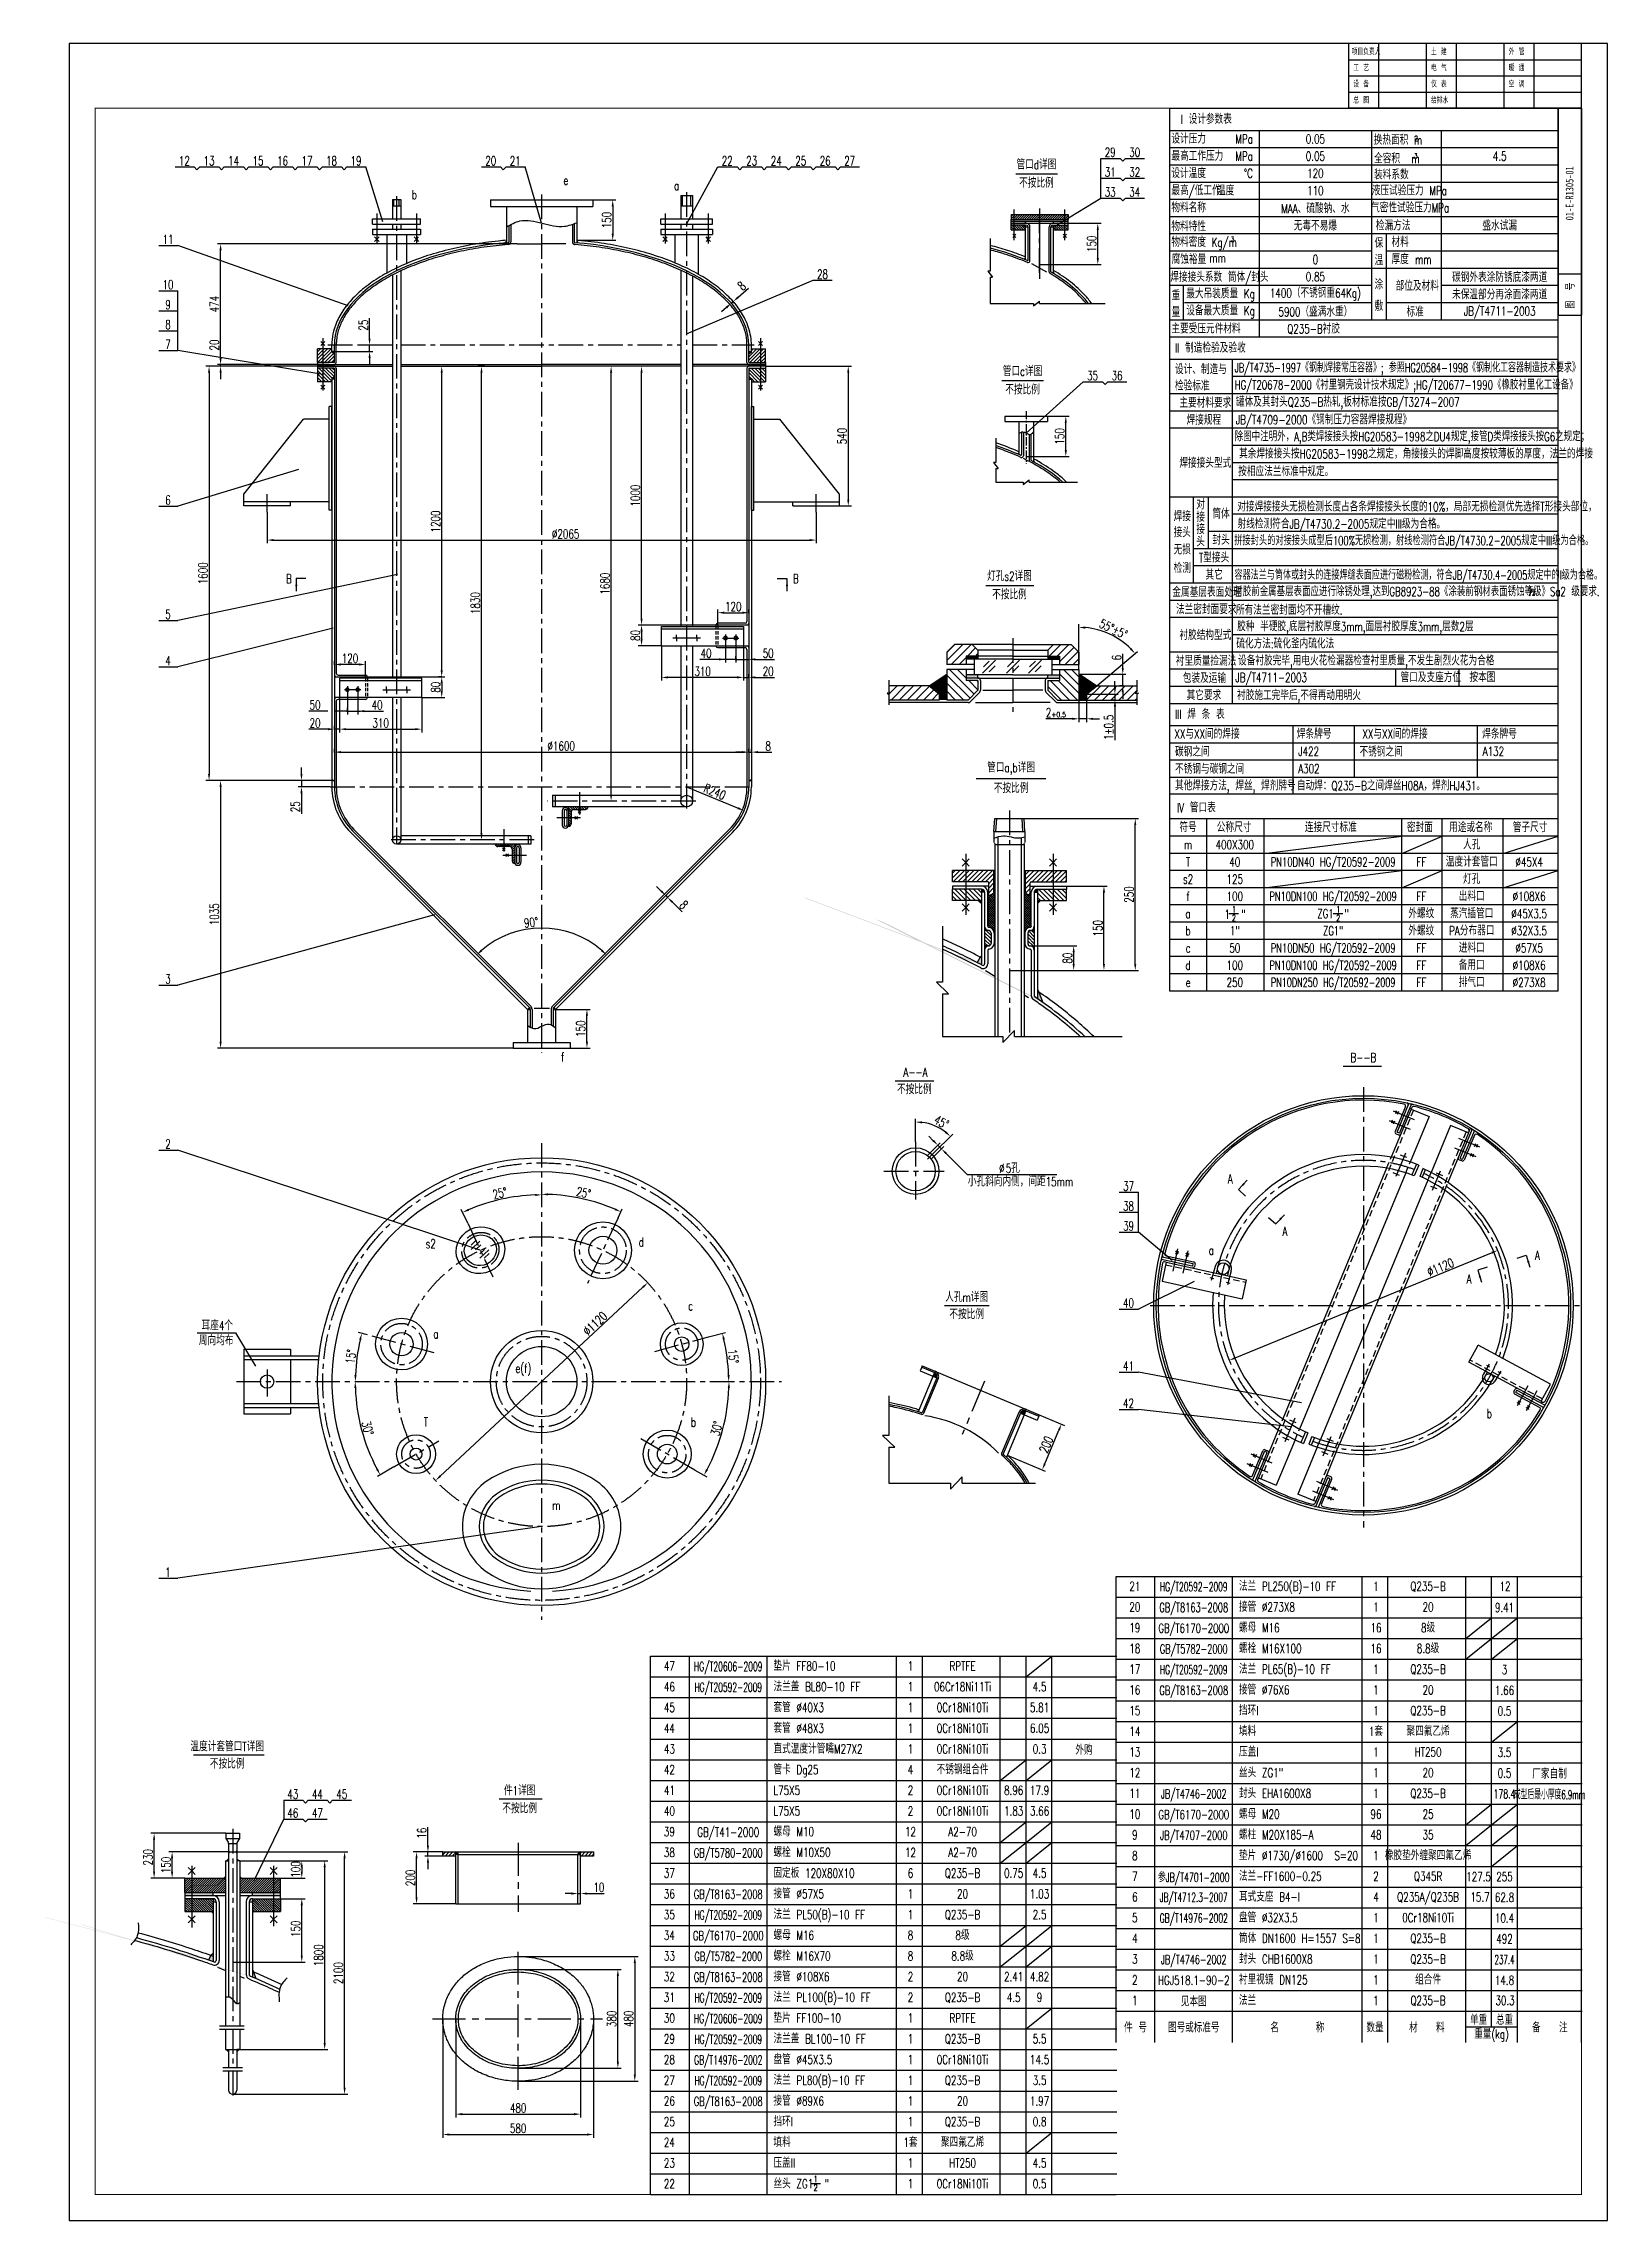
# Model space of a CAD drawing. Header units: millimetres. Extents: x 1968 to 8007, y 3243 to 11653.
import ezdxf
from ezdxf.enums import TextEntityAlignment as Align

# ---------------------------------------------------------------- set-up
doc = ezdxf.new("R2010")
doc.units = ezdxf.units.MM
doc.linetypes.add('CENTER', pattern=[50.8, 31.75, -6.35, 6.35, -6.35])
doc.linetypes.add('DASHED', pattern=[19.05, 12.7, -6.35])
for name, color, linetype in [('1', 2, 'Continuous'), ('2', 1, 'Continuous'), ('BZCC', 7, 'Continuous'), ('hgj', 1, 'Continuous'), ('hgjy', 7, 'Continuous'), ('K1', 4, 'Continuous'), ('尺寸线', 4, 'Continuous')]:
    doc.layers.add(name, color=color, linetype=linetype)
doc.styles.add('HZ', font='txt.shx', dxfattribs={"width": 0.75, "bigfont": 'hzfs.shx'})
doc.styles.add('ST', font='SimSun.ttf', dxfattribs={"width": 0.8})
doc.styles.add('仿宋1', font='txt.shx', dxfattribs={"width": 0.7, "bigfont": 'hzfs.shx'})
doc.styles.add('汉字仿宋', font='txt.shx', dxfattribs={"width": 0.7071, "bigfont": 'hzfs.shx'})
doc.dimstyles.new('绘图', dxfattribs={"dimscale": 10, "dimtxt": 3.5, "dimasz": 2.5, "dimexe": 1.25, "dimexo": 0, "dimtad": 1, "dimdec": 0, "dimdsep": 46, "dimtxsty": '汉字仿宋', "dimcen": 2.5, "dimclrd": 4, "dimclre": 4, "dimclrt": 7, "dimadec": 0, "dimazin": 0, "dimtfac": 1, "dimtdec": 0, "dimtmove": 0, "dimatfit": 0, "dimldrblk": 'NONE', "dimfxl": 0, "dimlwd": 25, "dimlwe": 25, "dimarcsym": 0})
pattern_1 = [(45, (-3859.863, 2656.798), (-15.71545, 15.71545), [])]

msp = doc.modelspace()

# ---------------------------------------------------------------- texts
at = {"style": '仿宋1', "width": 0.7}
for s, p in [('项目负责人', (7019.8, 11609.5)), ('土 建', (7325.7, 11609.5)), ('外 管', (7625.7, 11609.5)), ('工 艺', (7025.7, 11547)), ('电 气', (7325.7, 11547)), ('暖 通', (7625.7, 11547)), ('设 备', (7025.7, 11484.5)), ('总 图', (7025.7, 11422)), ('仪 表', (7325.7, 11484.5)), ('给排水', (7325.7, 11422)), ('空 调', (7625.7, 11484.5))]:
    msp.add_text(s, height=23.44, dxfattribs=at).set_placement(p)
at = {"color": 7, "linetype": 'Continuous', "lineweight": -3, "style": '汉字仿宋', "width": 0.7071}
for s, p in [('管口d详图', (5802.1, 11157.5)), ('e', (3985, 11096.8)), ('a', (4412.7, 11076.3)), ('不按比例', (5802.1, 11086.1)), ('b', (3400.2, 11041.2)), ('管口c详图', (5748.4, 10358.6)), ('不按比例', (5748.4, 10287.2)), ('灯孔s2详图', (5697.9, 9567.3)), ('不按比例', (5697.9, 9495.9)), ('f', (3972.4, 7709.5)), ('s2', (3463, 6988.4)), ('d', (4275.9, 6994.9)), ('a', (6477.4, 6963.2)), ('c', (4466.8, 6748.5)), ('a', (3482.8, 6640.4)), ('e(f)', (3820.9, 6507.3)), ('T', (3444.6, 6299.6)), ('b', (4477.7, 6299.3)), ('b', (7551, 6332.7)), ('m', (3948.1, 5977.7))]:
    msp.add_text(s, height=35, dxfattribs=at).set_placement(p, align=Align.BOTTOM_CENTER)
at = {"style": 'ST', "width": 0.75}
msp.add_text('01-E-R1305-01', height=30, rotation=90, dxfattribs=at).set_placement((7860.6, 11074.6), align=Align.MIDDLE_CENTER)
at = {"color": 7, "style": 'HZ', "width": 0.75}
msp.add_text('图  号', height=30, rotation=90, dxfattribs=at).set_placement((7880.2, 10628.9))
at = {"color": 7, "linetype": 'Continuous', "lineweight": -3, "style": '汉字仿宋', "width": 0.7071}
for s, p in [('B', (2904.2, 9568.3)), ('B', (4861.9, 9568.3)), ('小孔斜向内侧，间距15mm', (5537, 7238.8)), ('A', (6540.8, 7249.8)), ('A', (6752.1, 7046.7)), ('A', (7726.8, 6954.5)), ('A', (7463, 6862.4))]:
    msp.add_text(s, height=35, dxfattribs=at).set_placement(p)
for s, p in [('∅', (5657.9, 7290.5)), ('5孔', (5683.3, 7290.5))]:
    msp.add_text(s, height=35, rotation=360, dxfattribs=at).set_placement(p)
at = {"color": 7, "linetype": 'Continuous', "lineweight": -3, "char_height": 35, "attachment_point": 5, "style": '汉字仿宋'}
for s, insert in [('40', (4526.5, 9297.8)), ('50', (4766.1, 9297.8)), ('50', (3016.5, 9097.8)), ('40', (3256.1, 9097.8))]:
    msp.add_mtext(s, dxfattribs=dict(at, insert=insert))
at = {"layer": '尺寸线', "color": 7}
for s, style, width, p in [(' I 设计参数表', '汉字仿宋', 0.7071, (6337, 11360.5)), ('设计压力', '汉字仿宋', 0.7071, (6323.1, 11284.5)), ('换热面积 m', '汉字仿宋', 0.7071, (7104.4, 11280.2)), ('最高工作压力', '汉字仿宋', 0.7071, (6323.1, 11218)), ('全容积  m', '汉字仿宋', 0.7071, (7105.9, 11208)), ('设计温度', '汉字仿宋', 0.7071, (6323.1, 11151.5)), ('最高/低工作', '汉字仿宋', 0.7071, (6323.1, 11085)), ('温度', '汉字仿宋', 0.7071, (6499.3, 11084.7)), ('液压试验压力 MPa', '汉字仿宋', 0.7071, (7096.7, 11084.8)), ('装料系数', '汉字仿宋', 0.7071, (7105.9, 11146.1)), ('物料名称', '汉字仿宋', 0.7071, (6323.1, 11018.5)), ('气密性试验压力MPa', '汉字仿宋', 0.7071, (7094.2, 11018.5)), ('物料特性', '汉字仿宋', 0.7071, (6323.1, 10945.9)), ('物料密度 Kg/m', '汉字仿宋', 0.7071, (6323.1, 10885.5)), ('材料', '汉字仿宋', 0.7071, (7173, 10885.5)), ('焊接接头系数 筒体/封头', '汉字仿宋', 0.7071, (6318.9, 10750.4)), ('腐蚀裕量', '汉字仿宋', 0.7071, (6324.1, 10819)), ('厚度', '汉字仿宋', 0.7071, (7173, 10819)), ('最大吊装质量 Kg', '汉字仿宋', 0.7071, (6380.6, 10686.4)), ('部位及材料', '汉字仿宋', 0.7071, (7189, 10716.1)), ('设备最大质量 Kg', '汉字仿宋', 0.7071, (6380.6, 10620.7)), ('标准', '汉字仿宋', 0.7071, (7231.2, 10616.1)), ('主要受压元件材料', '汉字仿宋', 0.7071, (6323.1, 10550.9)), ('Q235-B衬胶', '汉字仿宋', 0.7071, (6770.5, 10550.9)), ('II 制造检验及验收', '汉字仿宋', 0.7071, (6337, 10477)), ('检验标准', '汉字仿宋', 0.7071, (6337, 10330.6)), ('设计、制造与', '汉字仿宋', 0.7071, (6337, 10393.9)), ('JB/T4735-1997《钢制焊接常压容器》; 参照HG20584-1998《钢制化工容器制造技术要求》 ', '汉字仿宋', 0.653578, (6567.8, 10400.8)), ('HG/T20678-2000《衬里钢壳设计技术规定》;HG/T20677-1990《橡胶衬里化工设备》', '汉字仿宋', 0.691235, (6567.7, 10334.5)), ('主要材料要求', '汉字仿宋', 0.7071, (6353.9, 10264.7)), ('罐体及其封头Q235-B热轧,板材标准按GB/T3274-2007', '汉字仿宋', 0.7071, (6572.2, 10268)), ('焊接规程', '汉字仿宋', 0.7071, (6381.5, 10198.4)), ('JB/T4709-2000《钢制压力容器焊接规程》', '汉字仿宋', 0.7071, (6571.8, 10199.7)), ('除图中注明外，A,B类焊接接头按HG20583-1998之DU4规定,接管D类焊接接头按G6之规定；', '汉字仿宋', 0.693974, (6567.5, 10134.8)), ('焊接接头型式', '汉字仿宋', 0.7071, (6353.9, 10032.1)), ('按相应法兰标准中规定。', '汉字仿宋', 0.7071, (6581, 9999.6)), ('其余焊接接头按HG20583-1998之规定，角接接头的焊脚高度按较薄板的厚度，法兰的焊接 ', '汉字仿宋', 0.7071, (6584.4, 10068)), ('焊接', '汉字仿宋', 0.7071, (6331.8, 9825.8)), ('接', '汉字仿宋', 0.7071, (6419.2, 9823.4)), ('对', '汉字仿宋', 0.7071, (6419.2, 9871.4)), ('筒体', '汉字仿宋', 0.7071, (6481.6, 9835.7)), ('对接焊接接头无损检测长度占各条焊接接头长度的10%，局部无损检测优先选择T形接头部位，', '汉字仿宋', 0.7071, (6577.5, 9863.4)), ('接头', '汉字仿宋', 0.7071, (6331.8, 9763.8)), ('接', '汉字仿宋', 0.7071, (6419.2, 9776)), ('封头', '汉字仿宋', 0.7071, (6481.6, 9735)), ('拼接封头的对接接头成型后100%无损检测，射线检测符合JB/T4730.2-2005规定中III级为合格。', '汉字仿宋', 0.672095, (6565.9, 9732.9)), ('射线检测符合JB/T4730.2-2005规定中III级为合格。', '汉字仿宋', 0.7071, (6578.7, 9797)), ('无损', '汉字仿宋', 0.7071, (6331.8, 9697.3)), ('头', '汉字仿宋', 0.7071, (6419.2, 9728.4)), ('T型接头', '汉字仿宋', 0.7071, (6429.1, 9666.4)), ('检测', '汉字仿宋', 0.7071, (6331.8, 9625.7)), ('其它', '汉字仿宋', 0.7071, (6454.8, 9599.9)), ('容器法兰与筒体或封头的连接焊缝表面应进行磁粉检测，符合JB/T4730.4-2005规定中的I级为合格。', '汉字仿宋', 0.660666, (6566.5, 9599.7)), ('胶种 半硬胶,底层衬胶厚度3mm,面层衬胶厚度3mm,层数2层', '汉字仿宋', 0.7071, (6577.1, 9400.8)), ('衬胶结构型式', '汉字仿宋', 0.7071, (6354.1, 9367.1)), ('硫化方法:硫化釜内硫化法', '汉字仿宋', 0.7071, (6573.8, 9334.4)), ('衬里质量捡漏法', '汉字仿宋', 0.7071, (6340.2, 9267.4)), ('设备衬胶完毕,用电火花检漏器检查衬里质量,不发生剧烈火花为合格', '汉字仿宋', 0.7071, (6580.6, 9268.7)), ('包装及运输', '汉字仿宋', 0.7071, (6367.3, 9200.9)), ('JB/T4711-2003', '汉字仿宋', 0.7071, (6570.1, 9204)), ('管口及支座方位', '汉字仿宋', 0.7071, (7208.1, 9204)), ('按本图', '汉字仿宋', 0.7071, (7474.1, 9204)), ('其它要求', '汉字仿宋', 0.7071, (6381.9, 9134.4)), ('衬胶施工完毕后,不得再动用明火', '汉字仿宋', 0.7071, (6576.6, 9134.6)), ('XX与XX间的焊接', '汉字仿宋', 0.7071, (6334.8, 8985.5)), ('III 焊 条 表 ', '汉字仿宋', 0.7071, (6337, 9061.5)), ('焊条牌号', '汉字仿宋', 0.7071, (6807.5, 8985.5)), ('XX与XX间的焊接', '汉字仿宋', 0.7071, (7060.7, 8985.5)), ('焊条牌号', '汉字仿宋', 0.7071, (7523.4, 8985.5)), ('碳钢之间', '汉字仿宋', 0.7071, (6337, 8916.6)), ('J422', '汉字仿宋', 0.7071, (6812.8, 8918.6)), ('不锈钢之间', '汉字仿宋', 0.7071, (7049.5, 8916.6)), ('A132', '汉字仿宋', 0.7071, (7525.3, 8918.6)), ('不锈钢与碳钢之间', '汉字仿宋', 0.7071, (6337, 8850.1)), ('A302', '汉字仿宋', 0.7071, (6812.8, 8852.1)), ('其他焊接方法, 焊丝, 焊剂牌号', '汉字仿宋', 0.7071, (6337, 8786)), ('自动焊：Q235-B之间焊丝H08A，焊剂HJ431。', '汉字仿宋', 0.7071, (6807.7, 8786)), (' IV 管口表', '汉字仿宋', 0.7071, (6322.5, 8700.5)), ('法兰 PL250(B)-10 FF', '汉字仿宋', 0.7071, (6584, 5692.9)), ('接管 %%C273X8', '汉字仿宋', 0.7071, (6584, 5612.9)), ('螺母 M16', '汉字仿宋', 0.7071, (6584, 5532.9)), ('螺栓 M16X100', '汉字仿宋', 0.7071, (6584, 5452.9)), ('垫片 FF80-10', '汉字仿宋', 0.7071, (4786.5, 5384.9)), ('法兰 PL65(B)-10 FF', '汉字仿宋', 0.7071, (6584, 5372.9)), ('法兰盖 BL80-10 FF', '汉字仿宋', 0.7071, (4786.5, 5304.9)), ('接管 %%C76X6', '汉字仿宋', 0.7071, (6584, 5292.9)), ('套管 %%C40X3', '汉字仿宋', 0.7071, (4786.5, 5224.9)), ('挡环I', '汉字仿宋', 0.7071, (6584, 5212.9)), ('套管 %%C48X3', '汉字仿宋', 0.7071, (4786.5, 5144.9)), ('填料', '汉字仿宋', 0.7071, (6584, 5132.9)), ('直式温度计管嘴M27X2', '汉字仿宋', 0.7071, (4786.5, 5064.9)), ('压盖I', '汉字仿宋', 0.7071, (6584, 5052.9)), ('管卡 Dg25', '汉字仿宋', 0.7071, (4786.5, 4984.9)), ('丝头 ZG1"', '汉字仿宋', 0.7071, (6584, 4972.9)), ('L75X5', '汉字仿宋', 0.7071, (4786.5, 4904.9)), ('封头 EHA1600X8', '汉字仿宋', 0.7071, (6584, 4892.9)), ('L75X5', '汉字仿宋', 0.7071, (4786.5, 4824.9)), ('螺母 M20', '汉字仿宋', 0.7071, (6584, 4812.9)), ('螺母 M10', '汉字仿宋', 0.7071, (4786.5, 4744.9)), ('螺柱 M20X185-A', '汉字仿宋', 0.7071, (6584, 4732.9)), ('螺栓 M10X50', '汉字仿宋', 0.7071, (4786.5, 4664.9)), ('垫片 %%C1730/%%C1600  S=20', '汉字仿宋', 0.7071, (6584, 4652.9)), ('固定板 120X80X10', '汉字仿宋', 0.7071, (4786.5, 4584.9)), ('法兰-FF1600-0.25', '汉字仿宋', 0.7071, (6584, 4572.9)), ('接管 %%C57X5', '汉字仿宋', 0.7071, (4786.5, 4504.9)), ('耳式支座 B4-I', '汉字仿宋', 0.7071, (6584, 4492.9)), ('法兰 PL50(B)-10 FF', '汉字仿宋', 0.7071, (4786.5, 4424.9)), ('盘管 %%C32X3.5', '汉字仿宋', 0.7071, (6584, 4412.9)), ('螺母 M16', '汉字仿宋', 0.7071, (4786.5, 4344.9)), ('筒体 DN1600 H=1557 S=8', '汉字仿宋', 0.7071, (6584, 4332.9)), ('接管 %%C108X6', '汉字仿宋', 0.7071, (4786.5, 4184.9)), ('螺栓 M16X70', '汉字仿宋', 0.7071, (4786.5, 4264.9)), ('封头 CHB1600X8', '汉字仿宋', 0.7071, (6584, 4252.9)), ('法兰 PL100(B)-10 FF', '汉字仿宋', 0.7071, (4786.5, 4104.9)), ('衬里视镜 DN125', '汉字仿宋', 0.7071, (6584, 4172.9)), ('垫片 FF100-10', '汉字仿宋', 0.7071, (4786.5, 4024.9)), ('法兰', '仿宋1', 0.7, (6584, 4092.9)), ('法兰盖 BL100-10 FF', '汉字仿宋', 0.7071, (4786.5, 3944.9)), ('盘管 %%C45X3.5', '汉字仿宋', 0.7071, (4786.5, 3864.9)), ('法兰 PL80(B)-10 FF', '汉字仿宋', 0.7071, (4786.5, 3784.9)), ('接管 %%C89X6', '汉字仿宋', 0.7071, (4786.5, 3704.9)), ('挡环I', '汉字仿宋', 0.7071, (4786.5, 3624.9)), ('填料', '汉字仿宋', 0.7071, (4786.5, 3544.9)), ('压盖II', '汉字仿宋', 0.7071, (4786.5, 3464.9)), ('丝头 ZG1  "', '汉字仿宋', 0.7071, (4786.5, 3384.9))]:
    msp.add_text(s, height=35, dxfattribs=dict(at, style=style, width=width)).set_placement(p, align=Align.MIDDLE_LEFT)
at = {"layer": '尺寸线', "color": 7, "style": '汉字仿宋', "width": 0.7071}
for s, p in [('MPa', (6638, 11284.5)), ('MPa', (6638, 11218)), ('%%DC', (6638, 11151.5)), ('mm', (6533.4, 10824.5)), ('mm', (7328, 10819))]:
    msp.add_text(s, height=35, dxfattribs=at).set_placement(p, align=Align.MIDDLE_RIGHT)
at = {"layer": '尺寸线', "color": 7}
for s, height, style, width, p in [('0.05', 35, '汉字仿宋', 0.7071, (6879.2, 11284.5)), ('0.05', 35, '汉字仿宋', 0.7071, (6879.2, 11218)), ('4.5', 35, '汉字仿宋', 0.7071, (7590.8, 11218)), ('120', 35, '汉字仿宋', 0.7071, (6879.2, 11151.5)), ('110', 35, '汉字仿宋', 0.7071, (6879.2, 11085)), ('MAA、硫酸钠、水', 35, '汉字仿宋', 0.7071, (6879.2, 11015.5)), ('无毒不易爆', 35, '汉字仿宋', 0.7071, (6879.2, 10948.7)), ('盛水试漏', 35, '汉字仿宋', 0.7071, (7590.8, 10949)), ('0.85', 35, '汉字仿宋', 0.7071, (6879.2, 10752.5)), ('0', 35, '汉字仿宋', 0.7071, (6879.2, 10819)), ('碳钢外表涂防锈底漆两道', 35, '汉字仿宋', 0.7071, (7590.8, 10749.4)), ('1400（不锈钢重64Kg)', 35, '汉字仿宋', 0.7071, (6879.2, 10689.4)), ('未保温部分再涂面漆两道', 35, '汉字仿宋', 0.7071, (7590.8, 10682.9)), ('5900（盛满水重）', 35, '汉字仿宋', 0.7071, (6879.2, 10616.5)), ('JB/T4711-2003', 35, '汉字仿宋', 0.7071, (7590.8, 10619.5)), ('管口a,b详图', 35, '汉字仿宋', 0.7071, (5704.1, 8855.7)), ('不按比例', 35, '汉字仿宋', 0.7071, (5704.1, 8775.9)), ('符号', 35, '汉字仿宋', 0.7071, (6387.5, 8624.5)), ('公称尺寸', 35, '汉字仿宋', 0.7071, (6565.3, 8624.5)), ('连接尺寸标准', 35, '汉字仿宋', 0.7071, (6939, 8624.5)), ('密封面', 35, '汉字仿宋', 0.7071, (7282.6, 8624.5)), ('用途或名称', 35, '汉字仿宋', 0.7071, (7479.1, 8624.5)), ('人孔', 35, '汉字仿宋', 0.7071, (7482.9, 8558)), ('管子尺寸', 35, '汉字仿宋', 0.7071, (7708.1, 8624.5)), ('m', 35, '汉字仿宋', 0.7071, (6387.5, 8558)), ('T', 35, '汉字仿宋', 0.7071, (6387.5, 8491.5)), ('400X300', 35, '汉字仿宋', 0.7071, (6568.1, 8558)), ('40', 35, '汉字仿宋', 0.7071, (6568.1, 8491.5)), ('PN10DN40 HG/T20592-2009', 35, '汉字仿宋', 0.678563, (6947.7, 8491.5)), ('FF', 35, '汉字仿宋', 0.7071, (7288.4, 8491.5)), ('温度计套管口', 35, '汉字仿宋', 0.7071, (7482.9, 8491.5)), ('%%C45X4', 35, '汉字仿宋', 0.7071, (7704.7, 8491.5)), ('s2', 35, '汉字仿宋', 0.7071, (6387.5, 8425)), ('125', 35, '汉字仿宋', 0.7071, (6568.1, 8425)), ('灯孔', 35, '汉字仿宋', 0.7071, (7482.9, 8425)), ('f', 35, '汉字仿宋', 0.7071, (6387.5, 8358.5)), ('100', 35, '汉字仿宋', 0.7071, (6568.1, 8358.5)), ('PN10DN100 HG/T20592-2009', 35, '汉字仿宋', 0.663595, (6947.7, 8358.5)), ('FF', 35, '汉字仿宋', 0.7071, (7288.4, 8358.5)), ('出料口', 35, '汉字仿宋', 0.7071, (7482.9, 8358.5)), ('%%C108X6', 35, '汉字仿宋', 0.7071, (7704.7, 8358.5)), ('a', 35, '汉字仿宋', 0.7071, (6387.5, 8292)), ('b', 35, '汉字仿宋', 0.7071, (6387.5, 8225.5)), ('1  "', 35, '汉字仿宋', 0.7071, (6568.8, 8289.3)), ('1"', 35, '汉字仿宋', 0.7071, (6568.1, 8225.5)), ('2', 24.5, '汉字仿宋', 0.7071, (6564.7, 8275)), ('1', 24.5, '汉字仿宋', 0.7071, (6564.7, 8308.6)), ('ZG1  "', 35, '汉字仿宋', 0.678563, (6947.7, 8292)), ('ZG1"', 35, '汉字仿宋', 0.673499, (6947.7, 8225.5)), ('2', 24.5, '汉字仿宋', 0.7071, (6967.1, 8275)), ('1', 24.5, '汉字仿宋', 0.7071, (6967.1, 8308.6)), ('外螺纹', 35, '汉字仿宋', 0.7071, (7288.4, 8292)), ('外螺纹', 35, '汉字仿宋', 0.7071, (7288.4, 8225.5)), ('PA分布器口', 35, '汉字仿宋', 0.7071, (7482.9, 8225.5)), ('蒸汽插管口', 35, '汉字仿宋', 0.7071, (7482.9, 8292)), ('%%C45X3.5', 35, '汉字仿宋', 0.7071, (7704.7, 8292)), ('%%C32X3.5', 35, '汉字仿宋', 0.7071, (7704.7, 8225.5)), ('c', 35, '汉字仿宋', 0.7071, (6387.5, 8159)), ('50', 35, '汉字仿宋', 0.7071, (6568.1, 8159)), ('PN10DN50 HG/T20592-2009', 35, '汉字仿宋', 0.678563, (6947.7, 8159)), ('FF', 35, '汉字仿宋', 0.7071, (7288.4, 8159)), ('进料口', 35, '汉字仿宋', 0.7071, (7482.9, 8159)), ('%%C57X5', 35, '汉字仿宋', 0.7071, (7704.7, 8159)), ('d', 35, '汉字仿宋', 0.7071, (6387.5, 8092.5)), ('100', 35, '汉字仿宋', 0.7071, (6568.1, 8092.5)), ('PN10DN100 HG/T20592-2009', 35, '汉字仿宋', 0.663595, (6947.7, 8092.5)), ('FF', 35, '汉字仿宋', 0.7071, (7288.4, 8092.5)), ('备用口', 35, '汉字仿宋', 0.7071, (7482.9, 8092.5)), ('%%C108X6', 35, '汉字仿宋', 0.7071, (7704.7, 8092.5)), ('e', 35, '汉字仿宋', 0.7071, (6387.5, 8026)), ('250', 35, '汉字仿宋', 0.7071, (6568.1, 8026)), ('PN10DN250 HG/T20592-2009', 35, '汉字仿宋', 0.649273, (6947.7, 8026)), ('FF', 35, '汉字仿宋', 0.7071, (7288.4, 8026)), ('排气口', 35, '汉字仿宋', 0.7071, (7482.9, 8026)), ('%%C273X8', 35, '汉字仿宋', 0.7071, (7704.7, 8026)), ('B--B', 35, '汉字仿宋', 0.7071, (7064.5, 7735.9)), ('A--A', 35, '汉字仿宋', 0.7071, (5334.9, 7679.2)), ('不按比例', 35, '汉字仿宋', 0.7071, (5330.6, 7612.2)), ('人孔m详图', 35, '汉字仿宋', 0.7071, (5532.6, 6809.9)), ('不按比例', 35, '汉字仿宋', 0.7071, (5532.6, 6743)), ('周向均布', 35, '汉字仿宋', 0.7071, (2634.5, 6642.3)), ('耳座4个', 35, '汉字仿宋', 0.7071, (2638.8, 6699.8)), ('21', 35, '汉字仿宋', 0.7071, (6182, 5692.9)), ('GB/T8163-2008', 35, '汉字仿宋', 0.66649, (6409.5, 5611.2)), ('HG/T20592-2009', 35, '汉字仿宋', 0.607018, (6409.5, 5691.2)), ('1', 35, '汉字仿宋', 0.7071, (7113.1, 5692.9)), ('Q235-B', 35, '汉字仿宋', 0.7071, (7314.3, 5692.9)), ('12', 35, '汉字仿宋', 0.7071, (7611.6, 5692.9)), ('20', 35, '汉字仿宋', 0.7071, (6182, 5612.9)), ('GB/T6170-2000', 35, '汉字仿宋', 0.685003, (6409.5, 5531.2)), ('1', 35, '汉字仿宋', 0.7071, (7113.1, 5612.9)), ('8级', 35, '汉字仿宋', 0.7071, (7314.3, 5532.9)), ('20', 35, '汉字仿宋', 0.7071, (7314.3, 5612.9)), ('9.41', 35, '汉字仿宋', 0.7071, (7609.5, 5611.2)), ('19', 35, '汉字仿宋', 0.7071, (6182, 5532.9)), ('18', 35, '汉字仿宋', 0.7071, (6182, 5452.9)), ('GB/T5782-2000', 35, '汉字仿宋', 0.655418, (6409.5, 5451.2)), ('16', 35, '汉字仿宋', 0.7071, (7113.1, 5532.9)), ('16', 35, '汉字仿宋', 0.7071, (7113.1, 5452.9)), ('8.8级', 35, '汉字仿宋', 0.7071, (7314.3, 5452.9)), ('47', 35, '汉字仿宋', 0.7071, (4384.5, 5384.9)), ('HG/T20606-2009', 35, '汉字仿宋', 0.614582, (4612, 5383.2)), ('1', 35, '汉字仿宋', 0.7071, (5315.6, 5384.9)), ('RPTFE', 35, '汉字仿宋', 0.7071, (5516.8, 5384.9)), ('17', 35, '汉字仿宋', 0.7071, (6182, 5372.9)), ('HG/T20592-2009', 35, '汉字仿宋', 0.607018, (6409.5, 5371.2)), ('1', 35, '汉字仿宋', 0.7071, (7113.1, 5372.9)), ('Q235-B', 35, '汉字仿宋', 0.7071, (7314.3, 5372.9)), ('3', 35, '汉字仿宋', 0.7071, (7609.5, 5371.2)), ('46', 35, '汉字仿宋', 0.7071, (4384.5, 5304.9)), ('HG/T20592-2009', 35, '汉字仿宋', 0.607018, (4612, 5303.2)), ('1', 35, '汉字仿宋', 0.7071, (5315.6, 5304.9)), ('06Cr18Ni11Ti', 35, '汉字仿宋', 0.7071, (5516.8, 5304.9)), ('4.5', 35, '汉字仿宋', 0.7071, (5814.1, 5304.9)), ('16', 35, '汉字仿宋', 0.7071, (6182, 5292.9)), ('GB/T8163-2008', 35, '汉字仿宋', 0.66649, (6409.5, 5291.2)), ('1', 35, '汉字仿宋', 0.7071, (7113.1, 5292.9)), ('20', 35, '汉字仿宋', 0.7071, (7314.3, 5292.9)), ('1.66', 35, '汉字仿宋', 0.7071, (7609.5, 5291.2)), ('45', 35, '汉字仿宋', 0.7071, (4384.5, 5224.9)), ('1', 35, '汉字仿宋', 0.7071, (5315.6, 5224.9)), ('0Cr18Ni10Ti', 35, '汉字仿宋', 0.7071, (5516.8, 5224.9)), ('5.81', 35, '汉字仿宋', 0.7071, (5814.1, 5224.9)), ('15', 35, '汉字仿宋', 0.7071, (6182, 5212.9)), ('1', 35, '汉字仿宋', 0.7071, (7113.1, 5212.9)), ('Q235-B', 35, '汉字仿宋', 0.7071, (7314.3, 5212.9)), ('0.5', 35, '汉字仿宋', 0.7071, (7609.5, 5211.2)), ('44', 35, '汉字仿宋', 0.7071, (4384.5, 5144.9)), ('1', 35, '汉字仿宋', 0.7071, (5315.6, 5144.9)), ('0Cr18Ni10Ti', 35, '汉字仿宋', 0.7071, (5516.8, 5144.9)), ('6.05', 35, '汉字仿宋', 0.7071, (5814.1, 5144.9)), ('14', 35, '汉字仿宋', 0.7071, (6182, 5132.9)), ('1套', 35, '汉字仿宋', 0.7071, (7113.1, 5132.9)), ('聚四氟乙烯', 35, '汉字仿宋', 0.7071, (7314.3, 5132.9)), ('温度计套管口T详图', 35, '汉字仿宋', 0.7071, (2677.1, 5073.6)), ('43', 35, '汉字仿宋', 0.7071, (4384.5, 5064.9)), ('1', 35, '汉字仿宋', 0.7071, (5315.6, 5064.9)), ('0Cr18Ni10Ti', 35, '汉字仿宋', 0.7071, (5516.8, 5064.9)), ('0.3', 35, '汉字仿宋', 0.7071, (5814.1, 5064.9)), ('外购', 35, '汉字仿宋', 0.7071, (5985.7, 5060.1)), ('13', 35, '汉字仿宋', 0.7071, (6182, 5052.9)), ('1', 35, '汉字仿宋', 0.7071, (7113.1, 5052.9)), ('HT250', 35, '汉字仿宋', 0.7071, (7314.3, 5052.9)), ('3.5', 35, '汉字仿宋', 0.7071, (7609.5, 5051.2)), ('不按比例', 35, '汉字仿宋', 0.7071, (2677.1, 5006.7)), ('42', 35, '汉字仿宋', 0.7071, (4384.5, 4984.9)), ('4', 35, '汉字仿宋', 0.7071, (5315.6, 4984.9)), ('不锈钢组合件', 35, '汉字仿宋', 0.7071, (5516.8, 4984.9)), ('12', 35, '汉字仿宋', 0.7071, (6182, 4972.9)), ('1', 35, '汉字仿宋', 0.7071, (7113.1, 4972.9)), ('20', 35, '汉字仿宋', 0.7071, (7314.3, 4972.9)), ('0.5', 35, '汉字仿宋', 0.7071, (7609.5, 4971.2)), ('厂家自制', 35, '汉字仿宋', 0.7071, (7783.2, 4968)), ('件1详图', 35, '汉字仿宋', 0.7071, (3806.6, 4903.7)), ('41', 35, '汉字仿宋', 0.7071, (4384.5, 4904.9)), ('2', 35, '汉字仿宋', 0.7071, (5315.6, 4904.9)), ('0Cr18Ni10Ti', 35, '汉字仿宋', 0.7071, (5516.8, 4904.9)), ('8.96', 35, '汉字仿宋', 0.7071, (5714.1, 4904.9)), ('17.9', 35, '汉字仿宋', 0.7071, (5814.1, 4904.9)), ('11', 35, '汉字仿宋', 0.7071, (6182, 4892.9)), ('JB/T4746-2002', 35, '汉字仿宋', 0.646823, (6409.5, 4891.2)), ('1', 35, '汉字仿宋', 0.7071, (7113.1, 4892.9)), ('Q235-B', 35, '汉字仿宋', 0.7071, (7314.3, 4892.9)), ('178.4', 35, '汉字仿宋', 0.620677, (7609.5, 4891.2)), ('成型后最小厚度6.9mm', 35, '汉字仿宋', 0.556105, (7783.2, 4888.1)), ('不按比例', 35, '汉字仿宋', 0.7071, (3806.6, 4834.4)), ('40', 35, '汉字仿宋', 0.7071, (4384.5, 4824.9)), ('2', 35, '汉字仿宋', 0.7071, (5315.6, 4824.9)), ('0Cr18Ni10Ti', 35, '汉字仿宋', 0.7071, (5516.8, 4824.9)), ('1.83', 35, '汉字仿宋', 0.7071, (5714.1, 4824.9)), ('3.66', 35, '汉字仿宋', 0.7071, (5814.1, 4824.9)), ('10', 35, '汉字仿宋', 0.7071, (6182, 4812.9)), ('GB/T6170-2000', 35, '汉字仿宋', 0.685003, (6409.5, 4811.2)), ('96', 35, '汉字仿宋', 0.7071, (7113.1, 4812.9)), ('25', 35, '汉字仿宋', 0.7071, (7314.3, 4812.9)), ('39', 35, '汉字仿宋', 0.7071, (4384.5, 4744.9)), ('GB/T41-2000', 35, '汉字仿宋', 0.7071, (4612, 4743.2)), ('12', 35, '汉字仿宋', 0.7071, (5315.6, 4744.9)), ('A2-70', 35, '汉字仿宋', 0.7071, (5516.8, 4744.9)), ('9', 35, '汉字仿宋', 0.7071, (6182, 4732.9)), ('JB/T4707-2000', 35, '汉字仿宋', 0.66649, (6409.5, 4731.2)), ('48', 35, '汉字仿宋', 0.7071, (7113.1, 4732.9)), ('35', 35, '汉字仿宋', 0.7071, (7314.3, 4732.9)), ('38', 35, '汉字仿宋', 0.7071, (4384.5, 4664.9)), ('GB/T5780-2000', 35, '汉字仿宋', 0.66649, (4612, 4663.2)), ('12', 35, '汉字仿宋', 0.7071, (5315.6, 4664.9)), ('A2-70', 35, '汉字仿宋', 0.7071, (5516.8, 4664.9)), ('8', 35, '汉字仿宋', 0.7071, (6182, 4652.9)), ('1', 35, '汉字仿宋', 0.7071, (7113.1, 4652.9)), ('橡胶垫外缠聚四氟乙烯', 35, '汉字仿宋', 0.7071, (7314.3, 4652.9)), ('37', 35, '汉字仿宋', 0.7071, (4384.5, 4584.9)), ('6', 35, '汉字仿宋', 0.7071, (5315.6, 4584.9)), ('Q235-B', 35, '汉字仿宋', 0.7071, (5516.8, 4584.9)), ('0.75', 35, '汉字仿宋', 0.7071, (5714.1, 4584.9)), ('4.5', 35, '汉字仿宋', 0.7071, (5814.1, 4584.9)), ('7', 35, '汉字仿宋', 0.7071, (6182, 4572.9)), ('参JB/T4701-2000', 35, '汉字仿宋', 0.628671, (6409.5, 4568.3)), ('2', 35, '汉字仿宋', 0.7071, (7113.1, 4572.9)), ('Q345R', 35, '汉字仿宋', 0.7071, (7314.3, 4572.9)), ('127.5', 35, '汉字仿宋', 0.7071, (7509.5, 4571.2)), ('255', 35, '汉字仿宋', 0.7071, (7609.5, 4571.2)), ('36', 35, '汉字仿宋', 0.7071, (4384.5, 4504.9)), ('GB/T8163-2008', 35, '汉字仿宋', 0.66649, (4612, 4503.2)), ('1', 35, '汉字仿宋', 0.7071, (5315.6, 4504.9)), ('20', 35, '汉字仿宋', 0.7071, (5516.8, 4504.9)), ('1.03', 35, '汉字仿宋', 0.7071, (5814.1, 4504.9)), ('6', 35, '汉字仿宋', 0.7071, (6182, 4492.9)), ('JB/T4712.3-2007', 35, '汉字仿宋', 0.599638, (6409.5, 4491.2)), ('4', 35, '汉字仿宋', 0.7071, (7113.1, 4492.9)), ('Q235A/Q235B', 35, '汉字仿宋', 0.7071, (7314.3, 4492.9)), ('15.7', 35, '汉字仿宋', 0.7071, (7514.9, 4492.9)), ('62.8', 35, '汉字仿宋', 0.7071, (7609.5, 4491.2)), ('35', 35, '汉字仿宋', 0.7071, (4384.5, 4424.9)), ('HG/T20592-2009', 35, '汉字仿宋', 0.607018, (4612, 4423.2)), ('1', 35, '汉字仿宋', 0.7071, (5315.6, 4424.9)), ('Q235-B', 35, '汉字仿宋', 0.7071, (5516.8, 4424.9)), ('2.5', 35, '汉字仿宋', 0.7071, (5814.1, 4424.9)), ('5', 35, '汉字仿宋', 0.7071, (6182, 4412.9)), ('GB/T14976-2002', 35, '汉字仿宋', 0.614582, (6409.5, 4411.2)), ('1', 35, '汉字仿宋', 0.7071, (7113.1, 4412.9)), ('0Cr18Ni10Ti', 35, '汉字仿宋', 0.7071, (7314.3, 4412.9)), ('10.4', 35, '汉字仿宋', 0.7071, (7609.5, 4411.2)), ('34', 35, '汉字仿宋', 0.7071, (4384.5, 4344.9)), ('GB/T6170-2000', 35, '汉字仿宋', 0.685003, (4612, 4343.2)), ('8', 35, '汉字仿宋', 0.7071, (5315.6, 4344.9)), ('8级', 35, '汉字仿宋', 0.7071, (5516.8, 4344.9)), ('4', 35, '汉字仿宋', 0.7071, (6182, 4332.9)), ('1', 35, '汉字仿宋', 0.7071, (7113.1, 4332.9)), ('Q235-B', 35, '汉字仿宋', 0.7071, (7314.3, 4332.9)), ('492', 35, '汉字仿宋', 0.7071, (7609.5, 4331.2)), ('33', 35, '汉字仿宋', 0.7071, (4384.5, 4264.9)), ('GB/T8163-2008', 35, '汉字仿宋', 0.66649, (4612, 4183.2)), ('GB/T5782-2000', 35, '汉字仿宋', 0.655418, (4612, 4263.2)), ('8', 35, '汉字仿宋', 0.7071, (5315.6, 4264.9)), ('8.8级', 35, '汉字仿宋', 0.7071, (5516.8, 4264.9)), ('3', 35, '汉字仿宋', 0.7071, (6182, 4252.9)), ('JB/T4746-2002', 35, '汉字仿宋', 0.646823, (6409.5, 4251.2)), ('1', 35, '汉字仿宋', 0.7071, (7113.1, 4252.9)), ('Q235-B', 35, '汉字仿宋', 0.7071, (7314.3, 4252.9)), ('237.4', 35, '汉字仿宋', 0.570009, (7609.5, 4251.2)), ('32', 35, '汉字仿宋', 0.7071, (4384.5, 4184.9)), ('31', 35, '汉字仿宋', 0.7071, (4384.5, 4104.9)), ('HG/T20592-2009', 35, '汉字仿宋', 0.607018, (4612, 4103.2)), ('2', 35, '汉字仿宋', 0.7071, (5315.6, 4184.9)), ('2', 35, '汉字仿宋', 0.7071, (5315.6, 4104.9)), ('Q235-B', 35, '汉字仿宋', 0.7071, (5516.8, 4104.9)), ('20', 35, '汉字仿宋', 0.7071, (5516.8, 4184.9)), ('2.41', 35, '汉字仿宋', 0.7071, (5714.1, 4184.9)), ('4.5', 35, '汉字仿宋', 0.7071, (5714.1, 4104.9)), ('4.82', 35, '汉字仿宋', 0.7071, (5814.1, 4184.9)), ('9', 35, '汉字仿宋', 0.7071, (5814.1, 4104.9)), ('2', 35, '汉字仿宋', 0.7071, (6182, 4172.9)), ('HGJ518.1-90-2', 35, '汉字仿宋', 0.7071, (6409.5, 4171.2)), ('1', 35, '汉字仿宋', 0.7071, (7113.1, 4172.9)), ('组合件', 35, '汉字仿宋', 0.7071, (7314.3, 4172.9)), ('14.8', 35, '汉字仿宋', 0.7071, (7609.5, 4171.2)), ('30', 35, '汉字仿宋', 0.7071, (4384.5, 4024.9)), ('HG/T20606-2009', 35, '汉字仿宋', 0.614582, (4612, 4023.2)), ('1', 35, '汉字仿宋', 0.7071, (5315.6, 4024.9)), ('RPTFE', 35, '汉字仿宋', 0.7071, (5516.8, 4024.9)), ('1', 35, '汉字仿宋', 0.7071, (6182, 4092.9)), ('见本图', 35, '仿宋1', 0.7, (6409.5, 4088.3)), ('1', 35, '仿宋1', 0.7, (7113.1, 4092.9)), ('Q235-B', 35, '仿宋1', 0.7, (7314.3, 4092.9)), ('30.3', 35, '仿宋1', 0.7, (7611.6, 4092.9)), ('29', 35, '汉字仿宋', 0.7071, (4384.5, 3944.9)), ('HG/T20592-2009', 35, '汉字仿宋', 0.607018, (4612, 3943.2)), ('1', 35, '汉字仿宋', 0.7071, (5315.6, 3944.9)), ('Q235-B', 35, '汉字仿宋', 0.7071, (5516.8, 3944.9)), ('5.5', 35, '汉字仿宋', 0.7071, (5814.1, 3944.9)), ('28', 35, '汉字仿宋', 0.7071, (4384.5, 3864.9)), ('GB/T14976-2002', 35, '汉字仿宋', 0.614582, (4612, 3863.2)), ('1', 35, '汉字仿宋', 0.7071, (5315.6, 3864.9)), ('0Cr18Ni10Ti', 35, '汉字仿宋', 0.7071, (5516.8, 3864.9)), ('14.5', 35, '汉字仿宋', 0.7071, (5814.1, 3864.9)), ('27', 35, '汉字仿宋', 0.7071, (4384.5, 3784.9)), ('HG/T20592-2009', 35, '汉字仿宋', 0.607018, (4612, 3783.2)), ('1', 35, '汉字仿宋', 0.7071, (5315.6, 3784.9)), ('Q235-B', 35, '汉字仿宋', 0.7071, (5516.8, 3784.9)), ('3.5', 35, '汉字仿宋', 0.7071, (5814.1, 3784.9)), ('26', 35, '汉字仿宋', 0.7071, (4384.5, 3704.9)), ('GB/T8163-2008', 35, '汉字仿宋', 0.66649, (4612, 3703.2)), ('1', 35, '汉字仿宋', 0.7071, (5315.6, 3704.9)), ('20', 35, '汉字仿宋', 0.7071, (5516.8, 3704.9)), ('1.97', 35, '汉字仿宋', 0.7071, (5814.1, 3704.9)), ('25', 35, '汉字仿宋', 0.7071, (4384.5, 3624.9)), ('1', 35, '汉字仿宋', 0.7071, (5315.6, 3624.9)), ('Q235-B', 35, '汉字仿宋', 0.7071, (5516.8, 3624.9)), ('0.8', 35, '汉字仿宋', 0.7071, (5814.1, 3624.9)), ('24', 35, '汉字仿宋', 0.7071, (4384.5, 3544.9)), ('1套', 35, '汉字仿宋', 0.7071, (5315.6, 3544.9)), ('聚四氟乙烯', 35, '汉字仿宋', 0.7071, (5516.8, 3544.9)), ('23', 35, '汉字仿宋', 0.7071, (4384.5, 3464.9)), ('1', 35, '汉字仿宋', 0.7071, (5315.6, 3464.9)), ('HT250', 35, '汉字仿宋', 0.7071, (5516.8, 3464.9)), ('4.5', 35, '汉字仿宋', 0.7071, (5814.1, 3464.9)), ('22', 35, '汉字仿宋', 0.7071, (4384.5, 3384.9)), ('2', 24.5, '汉字仿宋', 0.7071, (4949.5, 3369.3)), ('1', 24.5, '汉字仿宋', 0.7071, (4949.5, 3402.9)), ('1', 35, '汉字仿宋', 0.7071, (5315.6, 3384.9)), ('0Cr18Ni10Ti', 35, '汉字仿宋', 0.7071, (5516.8, 3384.9)), ('0.5', 35, '汉字仿宋', 0.7071, (5814.1, 3384.9))]:
    msp.add_text(s, height=height, dxfattribs=dict(at, style=style, width=width)).set_placement(p, align=Align.MIDDLE_CENTER)
at = {"layer": '尺寸线', "color": 7, "style": '汉字仿宋'}
for s, height, width, p in [('2', 20, 0.7071, (7260.8, 11276.4)), ('3', 20, 0.7071, (7259, 11209)), ('检漏方法', 35, 0.7071, (7112.9, 10931.9)), ('3', 20, 0.7071, (6551.7, 10886.5)), ('金属基层表面处理', 35, 0.7071, (6326.9, 9515.6)), ('衬胶前金属基层表面应进行除锈处理,达到GB8923-88《涂装前钢材表面锈蚀等级》Sa2 级要求.', 35, 0.691781, (6566.2, 9518.6)), ('1', 17.5, 0.7071, (7701.3, 9533.9)), ('2', 17.5, 0.7071, (7715.9, 9521.3)), ('法兰密封面要求', 35, 0.7071, (6340.8, 9449.2)), ('所有法兰密封面均不开槽纹.', 35, 0.7071, (6572.4, 9446.6))]:
    msp.add_text(s, height=height, dxfattribs=dict(at, width=width)).set_placement(p)
at = {"layer": '尺寸线', "color": 7}
for s, style, width, p in [('12', '仿宋1', 0.7, (2512, 11182.5)), ('13', '仿宋1', 0.7, (2607.1, 11182.5)), ('14', '仿宋1', 0.7, (2701.6, 11182.5)), ('15', '仿宋1', 0.7, (2796.1, 11182.5)), ('16', '仿宋1', 0.7, (2891.1, 11182.5)), ('17', '仿宋1', 0.7, (2985.6, 11182.5)), ('18', '仿宋1', 0.7, (3080.1, 11182.5)), ('19', '仿宋1', 0.7, (3174.6, 11182.5)), ('20', '仿宋1', 0.7, (3695, 11182.5)), ('21', '仿宋1', 0.7, (3789.4, 11182.5)), ('22', '仿宋1', 0.7, (4607.9, 11182.5)), ('23', '仿宋1', 0.7, (4702.4, 11182.5)), ('24', '仿宋1', 0.7, (4797.4, 11182.5)), ('25', '仿宋1', 0.7, (4891.9, 11182.5)), ('26', '仿宋1', 0.7, (4986.4, 11182.5)), ('27', '仿宋1', 0.7, (5080.9, 11182.5)), ('29', '仿宋1', 0.7, (6087, 11215.8)), ('30', '仿宋1', 0.7, (6181.5, 11215.8)), ('31', '仿宋1', 0.7, (6087, 11138.9)), ('32', '仿宋1', 0.7, (6181.5, 11138.9)), ('33', '仿宋1', 0.7, (6087, 11062.1)), ('34', '仿宋1', 0.7, (6181.5, 11062.1)), ('11', '仿宋1', 0.7, (2448.6, 10879.2)), ('28', '仿宋1', 0.7, (4975.9, 10744.7)), ('10', '仿宋1', 0.7, (2448.6, 10703.8)), ('9', '仿宋1', 0.7, (2448.6, 10626.9)), ('8', '仿宋1', 0.7, (2448.6, 10550.1)), ('7', '仿宋1', 0.7, (2448.6, 10473.2)), ('35', '仿宋1', 0.7, (6018.9, 10352.7)), ('36', '仿宋1', 0.7, (6113.4, 10352.7)), ('6', '仿宋1', 0.7, (2448.6, 9871.9)), ('5', '仿宋1', 0.7, (2448.6, 9429.9)), ('4', '仿宋1', 0.7, (2448.6, 9251.5)), ('3', '仿宋1', 0.7, (2448.6, 8021.8)), ('2', '仿宋1', 0.7, (2448.6, 7384.3)), ('37', '仿宋1', 0.7, (6157.6, 7221.5)), ('38', '仿宋1', 0.7, (6157.6, 7144.7)), ('39', '仿宋1', 0.7, (6157.6, 7067.8)), ('40', '仿宋1', 0.7, (6157.6, 6770.4)), ('41', '仿宋1', 0.7, (6157.6, 6526.4)), ('42', '仿宋1', 0.7, (6157.6, 6382.9)), ('1', '仿宋1', 0.7, (2448.6, 5730.3)), ('43', '汉字仿宋', 0.7071, (2930.8, 4872.5)), ('44', '汉字仿宋', 0.7071, (3025.3, 4872.5)), ('45', '汉字仿宋', 0.7071, (3119.8, 4872.5)), ('46', '汉字仿宋', 0.7071, (2930.8, 4799.6)), ('47', '汉字仿宋', 0.7071, (3025.3, 4799.6))]:
    msp.add_text(s, height=35, dxfattribs=dict(at, style=style, width=width)).set_placement(p, align=Align.CENTER)
for s, style, width, p in [('保', '汉字仿宋', 0.7071, (7124.5, 10885.5)), ('温', '汉字仿宋', 0.7071, (7124.5, 10819)), ('重', '汉字仿宋', 0.7071, (6340.6, 10682.5)), ('涂', '汉字仿宋', 0.7071, (7124.5, 10725.4)), ('涂', '汉字仿宋', 0.7071, (7124.5, 10725.4)), ('量', '汉字仿宋', 0.7071, (6340.6, 10618)), ('敷', '汉字仿宋', 0.7071, (7124.5, 10642.3)), ('敷', '汉字仿宋', 0.7071, (7124.5, 10642.3)), ('单重', '仿宋1', 0.7, (7509.5, 4021.2)), ('总重', '仿宋1', 0.7, (7609.5, 4021.2)), ('件 号', '仿宋1', 0.7, (6184.5, 3991.2)), ('图号或标准号', '仿宋1', 0.7, (6409.5, 3991.2)), ('名      称', '仿宋1', 0.7, (6809.5, 3991.2)), ('数量', '仿宋1', 0.7, (7109.5, 3991.2)), ('材   料', '仿宋1', 0.7, (7309.5, 3991.2)), ('重量(kg)', '仿宋1', 0.7, (7559.5, 3961.2)), ('备   注', '仿宋1', 0.7, (7784.5, 3991.2))]:
    msp.add_text(s, height=35, dxfattribs=dict(at, style=style, width=width)).set_placement(p, align=Align.MIDDLE)

# ---------------------------------------------------------------- blocks, each defined once
blk = doc.blocks.new('*D5')
at = {"color": 4, "lineweight": 25}
for p, q in [((2883.3, 4486.2), (2977.6, 4486.2)), ((2965.1, 4266.4), (2965.1, 4461.2)), ((2698.3, 4241.4), (2977.6, 4241.4))]:
    blk.add_line(p, q, dxfattribs=at)
at = {"color": 4, "lineweight": -3}
for points in [[(2960.9, 4461.2), (2969.3, 4461.2), (2965.1, 4486.2)], [(2960.9, 4266.4), (2969.3, 4266.4), (2965.1, 4241.4)]]:
    blk.add_solid(points, dxfattribs=at)
at = {"layer": 'Defpoints', "color": 0, "lineweight": -3}
for p in [(2883.3, 4486.2), (2965.1, 4486.2), (2698.3, 4241.4)]:
    blk.add_point(p, dxfattribs=at)
at = {"color": 7, "insert": (2941.3, 4369.8), "char_height": 35, "attachment_point": 5, "rotation": 90, "style": '汉字仿宋'}
blk.add_mtext('150', dxfattribs=at)
blk = doc.blocks.new('_None')
blk = doc.blocks.new('*D3')
at = {"color": 4, "lineweight": 25}
for p, q in [((2726.3, 4632.4), (2977.6, 4632.4)), ((2883.3, 4566.2), (2977.6, 4566.2)), ((2965.1, 4607.4), (2965.1, 4591.2))]:
    blk.add_line(p, q, dxfattribs=at)
at = {"color": 4, "lineweight": -3}
for points in [[(2960.9, 4607.4), (2969.3, 4607.4), (2965.1, 4632.4)], [(2960.9, 4591.2), (2969.3, 4591.2), (2965.1, 4566.2)]]:
    blk.add_solid(points, dxfattribs=at)
at = {"layer": 'Defpoints', "color": 0, "lineweight": -3}
for p in [(2726.3, 4632.4), (2883.3, 4566.2), (2965.1, 4566.2)]:
    blk.add_point(p, dxfattribs=at)
at = {"color": 7, "insert": (2941.3, 4599.3), "char_height": 35, "attachment_point": 5, "rotation": 90, "style": '汉字仿宋'}
blk.add_mtext('100', dxfattribs=at)
blk = doc.blocks.new('*D6')
at = {"color": 4, "lineweight": 25}
for p, q in [((2686.3, 4666.7), (2451.8, 4666.7)), ((2464.3, 4591.2), (2464.3, 4641.7)), ((2513.3, 4566.2), (2451.8, 4566.2))]:
    blk.add_line(p, q, dxfattribs=at)
at = {"color": 4, "lineweight": -3}
for points in [[(2460.1, 4641.7), (2468.5, 4641.7), (2464.3, 4666.7)], [(2460.1, 4591.2), (2468.5, 4591.2), (2464.3, 4566.2)]]:
    blk.add_solid(points, dxfattribs=at)
at = {"layer": 'Defpoints', "color": 0, "lineweight": -3}
for p in [(2464.3, 4666.7), (2686.3, 4666.7), (2513.3, 4566.2)]:
    blk.add_point(p, dxfattribs=at)
at = {"color": 7, "insert": (2440.6, 4616.4), "char_height": 35, "attachment_point": 5, "rotation": 90, "style": '汉字仿宋'}
blk.add_mtext('150', dxfattribs=at)
blk = doc.blocks.new('*D7')
at = {"color": 4, "lineweight": 25}
for p, q in [((2672.3, 4739.3), (2382.4, 4739.3)), ((2394.9, 4591.2), (2394.9, 4714.3)), ((2513.3, 4566.2), (2382.4, 4566.2))]:
    blk.add_line(p, q, dxfattribs=at)
at = {"color": 4, "lineweight": -3}
for points in [[(2390.7, 4714.3), (2399, 4714.3), (2394.9, 4739.3)], [(2390.7, 4591.2), (2399, 4591.2), (2394.9, 4566.2)]]:
    blk.add_solid(points, dxfattribs=at)
at = {"layer": 'Defpoints', "color": 0, "lineweight": -3}
for p in [(2394.9, 4739.3), (2672.3, 4739.3), (2513.3, 4566.2)]:
    blk.add_point(p, dxfattribs=at)
at = {"color": 7, "insert": (2371.1, 4646.4), "char_height": 35, "attachment_point": 5, "rotation": 90, "style": '汉字仿宋'}
blk.add_mtext('230', dxfattribs=at)
blk = doc.blocks.new('*D4')
at = {"color": 4, "lineweight": 25}
for p, q in [((2726.3, 4632.4), (3066.1, 4632.4)), ((3053.6, 3928.4), (3053.6, 4607.4)), ((2726.3, 3903.4), (3066.1, 3903.4))]:
    blk.add_line(p, q, dxfattribs=at)
at = {"color": 4, "lineweight": -3}
for points in [[(3049.5, 4607.4), (3057.8, 4607.4), (3053.6, 4632.4)], [(3049.5, 3928.4), (3057.8, 3928.4), (3053.6, 3903.4)]]:
    blk.add_solid(points, dxfattribs=at)
at = {"layer": 'Defpoints', "color": 0, "lineweight": -3}
for p in [(2726.3, 4632.4), (3053.6, 4632.4), (2726.3, 3903.4)]:
    blk.add_point(p, dxfattribs=at)
at = {"color": 7, "insert": (3029.9, 4267.9), "char_height": 35, "attachment_point": 5, "rotation": 90, "style": '汉字仿宋'}
blk.add_mtext('1800', dxfattribs=at)
blk = doc.blocks.new('*D8')
at = {"color": 4, "lineweight": 25}
for p, q in [((2710.3, 4666.7), (3142.9, 4666.7)), ((3130.4, 3755.9), (3130.4, 4641.7)), ((2698.3, 3730.9), (3142.9, 3730.9))]:
    blk.add_line(p, q, dxfattribs=at)
at = {"color": 4, "lineweight": -3}
for points in [[(3126.2, 4641.7), (3134.6, 4641.7), (3130.4, 4666.7)], [(3126.2, 3755.9), (3134.6, 3755.9), (3130.4, 3730.9)]]:
    blk.add_solid(points, dxfattribs=at)
at = {"layer": 'Defpoints', "color": 0, "lineweight": -3}
for p in [(2710.3, 4666.7), (3130.4, 4666.7), (2698.3, 3730.9)]:
    blk.add_point(p, dxfattribs=at)
at = {"color": 7, "insert": (3106.6, 4198.8), "char_height": 35, "attachment_point": 5, "rotation": 90, "style": '汉字仿宋'}
blk.add_mtext('2100', dxfattribs=at)
blk = doc.blocks.new('*D9')
at = {"color": 4, "lineweight": 25}
for p, q in [((5793.8, 8166.9), (5958.3, 8166.9)), ((5945.8, 8097.7), (5945.8, 8141.9)), ((5697.7, 8072.7), (5958.3, 8072.7))]:
    blk.add_line(p, q, dxfattribs=at)
at = {"color": 4, "lineweight": -3}
for points in [[(5941.6, 8141.9), (5949.9, 8141.9), (5945.8, 8166.9)], [(5941.6, 8097.7), (5949.9, 8097.7), (5945.8, 8072.7)]]:
    blk.add_solid(points, dxfattribs=at)
at = {"layer": 'Defpoints', "color": 0, "lineweight": -3}
for p in [(5793.8, 8166.9), (5945.8, 8166.9), (5697.7, 8072.7)]:
    blk.add_point(p, dxfattribs=at)
at = {"color": 7, "insert": (5922, 8119.8), "char_height": 35, "attachment_point": 5, "rotation": 90, "style": '汉字仿宋'}
blk.add_mtext('80', dxfattribs=at)
blk = doc.blocks.new('*D10')
at = {"color": 4, "lineweight": 25}
for p, q in [((5917.8, 8398.3), (6075.2, 8398.3)), ((6062.7, 8097.7), (6062.7, 8373.3)), ((5881.5, 8072.7), (6075.2, 8072.7))]:
    blk.add_line(p, q, dxfattribs=at)
at = {"color": 4, "lineweight": -3}
for points in [[(6058.5, 8373.3), (6066.9, 8373.3), (6062.7, 8398.3)], [(6058.5, 8097.7), (6066.9, 8097.7), (6062.7, 8072.7)]]:
    blk.add_solid(points, dxfattribs=at)
at = {"layer": 'Defpoints', "color": 0, "lineweight": -3}
for p in [(5917.8, 8398.3), (6062.7, 8398.3), (5881.5, 8072.7)]:
    blk.add_point(p, dxfattribs=at)
at = {"color": 7, "insert": (6039, 8235.5), "char_height": 35, "attachment_point": 5, "rotation": 90, "style": '汉字仿宋'}
blk.add_mtext('150', dxfattribs=at)
blk = doc.blocks.new('*D11')
at = {"color": 4, "lineweight": 25}
for p, q in [((5754.8, 8658.7), (6196.1, 8658.7)), ((6183.6, 8097.7), (6183.6, 8633.7)), ((6004.2, 8072.7), (6196.1, 8072.7))]:
    blk.add_line(p, q, dxfattribs=at)
at = {"color": 4, "lineweight": -3}
for points in [[(6179.4, 8633.7), (6187.7, 8633.7), (6183.6, 8658.7)], [(6179.4, 8097.7), (6187.7, 8097.7), (6183.6, 8072.7)]]:
    blk.add_solid(points, dxfattribs=at)
at = {"layer": 'Defpoints', "color": 0, "lineweight": -3}
for p in [(5754.8, 8658.7), (6183.6, 8658.7), (6004.2, 8072.7)]:
    blk.add_point(p, dxfattribs=at)
at = {"color": 7, "insert": (6159.8, 8365.7), "char_height": 35, "attachment_point": 5, "rotation": 90, "style": '汉字仿宋'}
blk.add_mtext('250', dxfattribs=at)
blk = doc.blocks.new('*D12')
at = {"color": 4, "lineweight": 25}
for p, q in [((5965.9, 9235.1), (5965.9, 9410.3)), ((6034.8, 9172.2), (6192.6, 9304.6))]:
    blk.add_line(p, q, dxfattribs=at)
blk.add_arc((5965.9, 9114.3), 283.5, 45.05469, 84.94531, dxfattribs=at)
at = {"color": 4, "lineweight": -3}
for points in [[(5990.7, 9392.5), (5991.1, 9400.9), (5965.9, 9397.8)], [(6169.2, 9317.8), (6163.1, 9312.2), (6183, 9296.6)]]:
    blk.add_solid(points, dxfattribs=at)
at = {"layer": 'Defpoints', "color": 0, "lineweight": -3}
for p in [(6047.2, 9385.9), (5965.9, 9235.1), (6034.8, 9172.2), (5965.9, 9117), (5995.9, 9139.5)]:
    blk.add_point(p, dxfattribs=at)
at = {"color": 7, "insert": (6099.3, 9391.1), "char_height": 35, "attachment_point": 5, "rotation": 334.25405, "style": '汉字仿宋'}
blk.add_mtext('55%%d%%p5%%d', dxfattribs=at)
blk = doc.blocks.new('*D13')
at = {"color": 4, "lineweight": 25}
for p, q in [((6135.3, 9241.3), (6135.3, 9295.3)), ((5965.9, 9216.3), (6147.8, 9216.3)), ((6138.3, 9172.2), (6122.8, 9172.2)), ((6135.3, 9172.2), (6135.3, 9216.3)), ((6135.3, 9147.2), (6135.3, 9122.2))]:
    blk.add_line(p, q, dxfattribs=at)
at = {"color": 4, "lineweight": -3}
for points in [[(6131.2, 9241.3), (6139.5, 9241.3), (6135.3, 9216.3)], [(6131.2, 9147.2), (6139.5, 9147.2), (6135.3, 9172.2)]]:
    blk.add_solid(points, dxfattribs=at)
at = {"layer": 'Defpoints', "color": 0, "lineweight": -3}
for p in [(5965.9, 9216.3), (6135.3, 9216.3), (6138.3, 9172.2)]:
    blk.add_point(p, dxfattribs=at)
at = {"color": 7, "insert": (6111.6, 9280.8), "char_height": 35, "attachment_point": 5, "rotation": 90, "style": '汉字仿宋'}
blk.add_mtext('6', dxfattribs=at)
blk = doc.blocks.new('*D14')
at = {"color": 4, "lineweight": 25}
for p, q in [((6105.1, 9164.5), (6105.1, 9189.5)), ((5995.9, 9139.5), (6117.6, 9139.5)), ((6105.1, 9117), (6092.6, 9117)), ((6105.1, 9139.5), (6105.1, 9117)), ((6105.1, 9092), (6105.1, 8961.9))]:
    blk.add_line(p, q, dxfattribs=at)
at = {"color": 4, "lineweight": -3}
for points in [[(6101, 9164.5), (6109.3, 9164.5), (6105.1, 9139.5)], [(6101, 9092), (6109.3, 9092), (6105.1, 9117)]]:
    blk.add_solid(points, dxfattribs=at)
at = {"layer": 'Defpoints', "color": 0, "lineweight": -3}
for p in [(5995.9, 9139.5), (6105.1, 9117), (6105.1, 9117)]:
    blk.add_point(p, dxfattribs=at)
at = {"color": 7, "insert": (6081.4, 9011.5), "char_height": 35, "attachment_point": 5, "rotation": 90, "style": '汉字仿宋'}
blk.add_mtext('1%%p0.5', dxfattribs=at)
blk = doc.blocks.new('*D15')
at = {"color": 4, "lineweight": 25}
for p, q in [((5965.9, 9117), (5965.9, 9032)), ((5995.9, 9117), (5995.9, 9032)), ((5940.9, 9044.5), (5838.6, 9044.5)), ((5995.9, 9044.5), (5965.9, 9044.5)), ((6020.9, 9044.5), (6045.9, 9044.5))]:
    blk.add_line(p, q, dxfattribs=at)
at = {"color": 4, "lineweight": -3}
for points in [[(5940.9, 9048.6), (5940.9, 9040.3), (5965.9, 9044.5)], [(6020.9, 9048.6), (6020.9, 9040.3), (5995.9, 9044.5)]]:
    blk.add_solid(points, dxfattribs=at)
at = {"layer": 'Defpoints', "color": 0, "lineweight": -3}
for p in [(5965.9, 9117), (5995.9, 9117), (5965.9, 9044.5)]:
    blk.add_point(p, dxfattribs=at)
at = {"color": 7, "insert": (5877.2, 9068.2), "char_height": 35, "attachment_point": 5, "style": '汉字仿宋'}
blk.add_mtext('2{\\H0.5714x;+0.5}', dxfattribs=at)
blk = doc.blocks.new('*D16')
at = {"color": 4, "linetype": 'Continuous', "lineweight": 25}
for p, q in [((5335.5, 7410.7), (5335.5, 7499.4)), ((5404.6, 7366), (5478.6, 7440.1))]:
    blk.add_line(p, q, dxfattribs=at)
blk.add_arc((5335.5, 7297), 190, 52.54567, 82.45433, dxfattribs=at)
at = {"color": 4, "linetype": 'Continuous', "lineweight": -3}
for points in [[(5360.2, 7481.1), (5360.7, 7489.4), (5335.5, 7486.9)], [(5453.8, 7450.9), (5448.3, 7444.6), (5469.8, 7431.3)]]:
    blk.add_solid(points, dxfattribs=at)
at = {"layer": 'Defpoints', "color": 0, "linetype": 'Continuous', "lineweight": -3}
for p in [(5335.5, 7410.7), (5384.7, 7480.5), (5381.5, 7343), (5404.6, 7366), (5335.5, 7188)]:
    blk.add_point(p, dxfattribs=at)
at = {"color": 7, "linetype": 'Continuous', "lineweight": -3, "insert": (5435.2, 7486), "char_height": 35, "attachment_point": 5, "rotation": 332.18857, "style": '汉字仿宋'}
blk.add_mtext('45°', dxfattribs=at)
blk = doc.blocks.new('*D17')
at = {"color": 4, "linetype": 'Continuous', "lineweight": 25}
for p, q in [((3091.3, 8913.8), (3091.3, 8928.2)), ((3116.3, 8915.7), (4666.3, 8915.7)), ((4691.3, 8913.8), (4691.3, 8928.2))]:
    blk.add_line(p, q, dxfattribs=at)
at = {"color": 4, "linetype": 'Continuous', "lineweight": -3}
for points in [[(3116.3, 8919.8), (3116.3, 8911.5), (3091.3, 8915.7)], [(4666.3, 8919.8), (4666.3, 8911.5), (4691.3, 8915.7)]]:
    blk.add_solid(points, dxfattribs=at)
at = {"layer": 'Defpoints', "color": 0, "linetype": 'Continuous', "lineweight": -3}
for p in [(4691.3, 8915.7), (3091.3, 8913.8), (4691.3, 8913.8)]:
    blk.add_point(p, dxfattribs=at)
at = {"color": 7, "linetype": 'Continuous', "lineweight": -3, "insert": (3966.7, 8939.4), "char_height": 35, "attachment_point": 5, "style": '汉字仿宋'}
blk.add_mtext('%%C1600', dxfattribs=at)
blk = doc.blocks.new('*D18')
at = {"color": 4, "linetype": 'Continuous', "lineweight": 25}
for p, q in [((4666.3, 8915.7), (4641.3, 8915.7)), ((4691.3, 8915.7), (4691.3, 8928.2)), ((4691.3, 8915.7), (4701.3, 8915.7)), ((4701.3, 8915.7), (4701.3, 8928.2)), ((4726.3, 8915.7), (4780.3, 8915.7))]:
    blk.add_line(p, q, dxfattribs=at)
at = {"color": 4, "linetype": 'Continuous', "lineweight": -3}
for points in [[(4666.3, 8919.8), (4666.3, 8911.5), (4691.3, 8915.7)], [(4726.3, 8919.8), (4726.3, 8911.5), (4701.3, 8915.7)]]:
    blk.add_solid(points, dxfattribs=at)
at = {"layer": 'Defpoints', "color": 0, "linetype": 'Continuous', "lineweight": -3}
for p in [(4691.3, 8915.7), (4701.3, 8915.7), (4701.3, 8915.7)]:
    blk.add_point(p, dxfattribs=at)
at = {"color": 7, "linetype": 'Continuous', "lineweight": -3, "insert": (4765.8, 8939.4), "char_height": 35, "attachment_point": 5, "style": '汉字仿宋'}
blk.add_mtext('8', dxfattribs=at)
blk = doc.blocks.new('*D19')
at = {"color": 4, "linetype": 'Continuous', "lineweight": 25}
for p, q in [((4649.9, 10672.9), (4690.4, 10708.6)), ((4604.8, 10633.3), (4586.1, 10616.8)), ((4623.6, 10649.8), (4631.1, 10656.4)), ((4623.6, 10649.8), (4631.9, 10640.4)), ((4631.1, 10656.4), (4639.4, 10647))]:
    blk.add_line(p, q, dxfattribs=at)
at = {"color": 4, "linetype": 'Continuous', "lineweight": -3}
for points in [[(4602.1, 10636.4), (4607.6, 10630.1), (4623.6, 10649.8)], [(4647.1, 10676), (4652.6, 10669.8), (4631.1, 10656.4)]]:
    blk.add_solid(points, dxfattribs=at)
at = {"layer": 'Defpoints', "color": 0, "linetype": 'Continuous', "lineweight": -3}
for p in [(4623.6, 10649.8), (4631.1, 10656.4), (4631.1, 10656.4)]:
    blk.add_point(p, dxfattribs=at)
at = {"color": 7, "linetype": 'Continuous', "lineweight": -3, "insert": (4663.9, 10716.8), "char_height": 35, "attachment_point": 5, "rotation": 41.32977, "style": '汉字仿宋'}
blk.add_mtext('8', dxfattribs=at)
blk = doc.blocks.new('*D20')
at = {"color": 4, "linetype": 'Continuous', "lineweight": 25}
for p, q in [((4088.6, 11049), (4178.3, 11049)), ((4165.8, 11024), (4165.8, 10918.2)), ((4027.1, 10893.2), (4178.3, 10893.2))]:
    blk.add_line(p, q, dxfattribs=at)
at = {"color": 4, "linetype": 'Continuous', "lineweight": -3}
for points in [[(4161.6, 11024), (4170, 11024), (4165.8, 11049)], [(4161.6, 10918.2), (4170, 10918.2), (4165.8, 10893.2)]]:
    blk.add_solid(points, dxfattribs=at)
at = {"layer": 'Defpoints', "color": 0, "linetype": 'Continuous', "lineweight": -3}
for p in [(4088.6, 11049), (4027.1, 10893.2), (4165.8, 10893.2)]:
    blk.add_point(p, dxfattribs=at)
at = {"color": 7, "linetype": 'Continuous', "lineweight": -3, "insert": (4142.1, 10971.1), "char_height": 35, "attachment_point": 5, "rotation": 90, "style": '汉字仿宋'}
blk.add_mtext('150', dxfattribs=at)
blk = doc.blocks.new('*D21')
at = {"color": 4, "linetype": 'Continuous', "lineweight": 25}
for p, q in [((4756.3, 10406.6), (5087.8, 10406.6)), ((5075.3, 10381.6), (5075.3, 9891.6)), ((5041.3, 9866.6), (5087.8, 9866.6))]:
    blk.add_line(p, q, dxfattribs=at)
at = {"color": 4, "linetype": 'Continuous', "lineweight": -3}
for points in [[(5071.2, 10381.6), (5079.5, 10381.6), (5075.3, 10406.6)], [(5071.2, 9891.6), (5079.5, 9891.6), (5075.3, 9866.6)]]:
    blk.add_solid(points, dxfattribs=at)
at = {"layer": 'Defpoints', "color": 0, "linetype": 'Continuous', "lineweight": -3}
for p in [(4756.3, 10406.6), (5041.3, 9866.6), (5075.3, 9866.6)]:
    blk.add_point(p, dxfattribs=at)
at = {"color": 7, "linetype": 'Continuous', "lineweight": -3, "insert": (5051.6, 10136.6), "char_height": 35, "attachment_point": 5, "rotation": 90, "style": '汉字仿宋'}
blk.add_mtext('540', dxfattribs=at)
blk = doc.blocks.new('*D22')
at = {"color": 4, "linetype": 'Continuous', "lineweight": 25}
for p, q in [((2831.3, 9842.6), (2831.3, 9722.4)), ((4951.3, 9842.6), (4951.3, 9722.4)), ((2856.3, 9734.9), (4926.3, 9734.9))]:
    blk.add_line(p, q, dxfattribs=at)
at = {"color": 4, "linetype": 'Continuous', "lineweight": -3}
for points in [[(2856.3, 9739.1), (2856.3, 9730.7), (2831.3, 9734.9)], [(4926.3, 9739.1), (4926.3, 9730.7), (4951.3, 9734.9)]]:
    blk.add_solid(points, dxfattribs=at)
at = {"layer": 'Defpoints', "color": 0, "linetype": 'Continuous', "lineweight": -3}
for p in [(2831.3, 9842.6), (4951.3, 9842.6), (4951.3, 9734.9)]:
    blk.add_point(p, dxfattribs=at)
at = {"color": 7, "linetype": 'Continuous', "lineweight": -3, "insert": (3983.9, 9758.6), "char_height": 35, "attachment_point": 5, "style": '汉字仿宋'}
blk.add_mtext('%%C2065', dxfattribs=at)
blk = doc.blocks.new('*D23')
at = {"color": 4, "linetype": 'Continuous', "lineweight": 25}
for p, q in [((3026.3, 10406.6), (2594.6, 10406.6)), ((2607.1, 10381.6), (2607.1, 8831.6)), ((3081.3, 8806.6), (2594.6, 8806.6))]:
    blk.add_line(p, q, dxfattribs=at)
at = {"color": 4, "linetype": 'Continuous', "lineweight": -3}
for points in [[(2602.9, 10381.6), (2611.2, 10381.6), (2607.1, 10406.6)], [(2602.9, 8831.6), (2611.2, 8831.6), (2607.1, 8806.6)]]:
    blk.add_solid(points, dxfattribs=at)
at = {"layer": 'Defpoints', "color": 0, "linetype": 'Continuous', "lineweight": -3}
for p in [(3026.3, 10406.6), (2607.1, 8806.6), (3081.3, 8806.6)]:
    blk.add_point(p, dxfattribs=at)
at = {"color": 7, "linetype": 'Continuous', "lineweight": -3, "insert": (2583.3, 9606.6), "char_height": 35, "attachment_point": 5, "rotation": 90, "style": '汉字仿宋'}
blk.add_mtext('1600', dxfattribs=at)
blk = doc.blocks.new('*D24')
at = {"color": 4, "linetype": 'Continuous', "lineweight": 25}
blk.add_arc((3891.3, 7882.2), 354.1, 49.0463, 130.9537, dxfattribs=at)
at = {"color": 4, "linetype": 'Continuous', "lineweight": -3}
for points in [[(3662.1, 8146.5), (3656.4, 8152.6), (3640.9, 8132.5)], [(4126.2, 8152.6), (4120.6, 8146.5), (4141.7, 8132.5)]]:
    blk.add_solid(points, dxfattribs=at)
at = {"layer": 'Defpoints', "color": 0, "linetype": 'Continuous', "lineweight": -3}
for p in [(3161.6, 8611.9), (4621, 8611.9), (3983, 8224.2), (3844.4, 7929.1), (3938.2, 7929.1)]:
    blk.add_point(p, dxfattribs=at)
at = {"color": 7, "linetype": 'Continuous', "lineweight": -3, "insert": (3850.6, 8257.8), "char_height": 35, "attachment_point": 5, "rotation": 6.18409, "style": '汉字仿宋'}
blk.add_mtext('90°', dxfattribs=at)
blk = doc.blocks.new('*D25')
at = {"color": 4, "linetype": 'Continuous', "lineweight": 25}
for p, q in [((3945.3, 7922), (4078.8, 7922)), ((4066.3, 7797.2), (4066.3, 7897)), ((4001.3, 7772.2), (4078.8, 7772.2))]:
    blk.add_line(p, q, dxfattribs=at)
at = {"color": 4, "linetype": 'Continuous', "lineweight": -3}
for points in [[(4062.1, 7897), (4070.4, 7897), (4066.3, 7922)], [(4062.1, 7797.2), (4070.4, 7797.2), (4066.3, 7772.2)]]:
    blk.add_solid(points, dxfattribs=at)
at = {"layer": 'Defpoints', "color": 0, "linetype": 'Continuous', "lineweight": -3}
for p in [(3945.3, 7922), (4066.3, 7922), (4001.3, 7772.2)]:
    blk.add_point(p, dxfattribs=at)
at = {"color": 7, "linetype": 'Continuous', "lineweight": -3, "insert": (4042.5, 7847.1), "char_height": 35, "attachment_point": 5, "rotation": 90, "style": '汉字仿宋'}
blk.add_mtext('150', dxfattribs=at)
blk = doc.blocks.new('*D26')
at = {"color": 4, "linetype": 'Continuous', "lineweight": 25}
for p, q in [((4277.2, 10406.6), (4264.7, 10406.6)), ((4277.2, 9431.6), (4277.2, 10381.6)), ((4571.3, 9406.6), (4264.7, 9406.6))]:
    blk.add_line(p, q, dxfattribs=at)
at = {"color": 4, "linetype": 'Continuous', "lineweight": -3}
for points in [[(4273, 10381.6), (4281.3, 10381.6), (4277.2, 10406.6)], [(4273, 9431.6), (4281.3, 9431.6), (4277.2, 9406.6)]]:
    blk.add_solid(points, dxfattribs=at)
at = {"layer": 'Defpoints', "color": 0, "linetype": 'Continuous', "lineweight": -3}
for p in [(4277.2, 10406.6), (4277.2, 10406.6), (4571.3, 9406.6)]:
    blk.add_point(p, dxfattribs=at)
at = {"color": 7, "linetype": 'Continuous', "lineweight": -3, "insert": (4253.4, 9906.6), "char_height": 35, "attachment_point": 5, "rotation": 90, "style": '汉字仿宋'}
blk.add_mtext('1000', dxfattribs=at)
blk = doc.blocks.new('*D27')
at = {"color": 4, "linetype": 'Continuous', "lineweight": 25}
for p, q in [((4571.3, 9406.6), (4264.7, 9406.6)), ((4277.2, 9381.6), (4277.2, 9351.6)), ((4354.4, 9326.6), (4264.7, 9326.6))]:
    blk.add_line(p, q, dxfattribs=at)
at = {"color": 4, "linetype": 'Continuous', "lineweight": -3}
for points in [[(4273, 9381.6), (4281.3, 9381.6), (4277.2, 9406.6)], [(4273, 9351.6), (4281.3, 9351.6), (4277.2, 9326.6)]]:
    blk.add_solid(points, dxfattribs=at)
at = {"layer": 'Defpoints', "color": 0, "linetype": 'Continuous', "lineweight": -3}
for p in [(4571.3, 9406.6), (4277.2, 9326.6), (4354.4, 9326.6)]:
    blk.add_point(p, dxfattribs=at)
at = {"color": 7, "linetype": 'Continuous', "lineweight": -3, "insert": (4253.4, 9366.6), "char_height": 35, "attachment_point": 5, "rotation": 90, "style": '汉字仿宋'}
blk.add_mtext('80', dxfattribs=at)
blk = doc.blocks.new('*D28')
at = {"color": 4, "linetype": 'Continuous', "lineweight": 25}
for p, q in [((4571.3, 9406.6), (4571.3, 9466.9)), ((4596.3, 9454.4), (4666.3, 9454.4)), ((4691.3, 9453.2), (4691.3, 9466.9))]:
    blk.add_line(p, q, dxfattribs=at)
at = {"color": 4, "linetype": 'Continuous', "lineweight": -3}
for points in [[(4596.3, 9458.5), (4596.3, 9450.2), (4571.3, 9454.4)], [(4666.3, 9458.5), (4666.3, 9450.2), (4691.3, 9454.4)]]:
    blk.add_solid(points, dxfattribs=at)
at = {"layer": 'Defpoints', "color": 0, "linetype": 'Continuous', "lineweight": -3}
for p in [(4691.3, 9454.4), (4691.3, 9453.2), (4571.3, 9406.6)]:
    blk.add_point(p, dxfattribs=at)
at = {"color": 7, "linetype": 'Continuous', "lineweight": -3, "insert": (4631.3, 9478.1), "char_height": 35, "attachment_point": 5, "style": '汉字仿宋'}
blk.add_mtext('120', dxfattribs=at)
blk = doc.blocks.new('*D29')
at = {"color": 4, "linetype": 'Continuous', "lineweight": 25}
for p, q in [((4671.3, 9326.6), (4671.3, 9191.9)), ((4646.3, 9204.4), (4621.3, 9204.4)), ((4671.3, 9204.4), (4691.3, 9204.4)), ((4691.3, 9204.4), (4691.3, 9216.9)), ((4716.3, 9204.4), (4790.9, 9204.4))]:
    blk.add_line(p, q, dxfattribs=at)
at = {"color": 4, "linetype": 'Continuous', "lineweight": -3}
for points in [[(4646.3, 9208.6), (4646.3, 9200.2), (4671.3, 9204.4)], [(4716.3, 9208.6), (4716.3, 9200.2), (4691.3, 9204.4)]]:
    blk.add_solid(points, dxfattribs=at)
at = {"layer": 'Defpoints', "color": 0, "linetype": 'Continuous', "lineweight": -3}
for p in [(4671.3, 9326.6), (4691.3, 9204.4), (4691.3, 9204.4)]:
    blk.add_point(p, dxfattribs=at)
at = {"color": 7, "linetype": 'Continuous', "lineweight": -3, "insert": (4766.1, 9228.2), "char_height": 35, "attachment_point": 5, "style": '汉字仿宋'}
blk.add_mtext('20', dxfattribs=at)
blk = doc.blocks.new('*D30')
at = {"color": 4, "linetype": 'Continuous', "lineweight": 25}
for p, q in [((4354.4, 9326.6), (4354.4, 9191.9)), ((4646.3, 9204.4), (4379.4, 9204.4)), ((4671.3, 9244.9), (4671.3, 9191.9))]:
    blk.add_line(p, q, dxfattribs=at)
at = {"color": 4, "linetype": 'Continuous', "lineweight": -3}
for points in [[(4379.4, 9208.6), (4379.4, 9200.2), (4354.4, 9204.4)], [(4646.3, 9208.6), (4646.3, 9200.2), (4671.3, 9204.4)]]:
    blk.add_solid(points, dxfattribs=at)
at = {"layer": 'Defpoints', "color": 0, "linetype": 'Continuous', "lineweight": -3}
for p in [(4354.4, 9326.6), (4354.4, 9204.4), (4671.3, 9244.9)]:
    blk.add_point(p, dxfattribs=at)
at = {"color": 7, "linetype": 'Continuous', "lineweight": -3, "insert": (4512.8, 9228.2), "char_height": 35, "attachment_point": 5, "style": '汉字仿宋'}
blk.add_mtext('310', dxfattribs=at)
blk = doc.blocks.new('*D33')
at = {"color": 4, "linetype": 'Continuous', "lineweight": 25}
for p, q in [((3211.3, 9206.6), (3518, 9206.6)), ((3505.5, 9181.6), (3505.5, 9151.6)), ((3428.2, 9126.6), (3518, 9126.6))]:
    blk.add_line(p, q, dxfattribs=at)
at = {"color": 4, "linetype": 'Continuous', "lineweight": -3}
for points in [[(3501.3, 9181.6), (3509.6, 9181.6), (3505.5, 9206.6)], [(3501.3, 9151.6), (3509.6, 9151.6), (3505.5, 9126.6)]]:
    blk.add_solid(points, dxfattribs=at)
at = {"layer": 'Defpoints', "color": 0, "linetype": 'Continuous', "lineweight": -3}
for p in [(3211.3, 9206.6), (3428.2, 9126.6), (3505.5, 9126.6)]:
    blk.add_point(p, dxfattribs=at)
at = {"color": 7, "linetype": 'Continuous', "lineweight": -3, "insert": (3481.7, 9166.6), "char_height": 35, "attachment_point": 5, "rotation": 90, "style": '汉字仿宋'}
blk.add_mtext('80', dxfattribs=at)
blk = doc.blocks.new('*D34')
at = {"color": 4, "linetype": 'Continuous', "lineweight": 25}
for p, q in [((3091.3, 9253.2), (3091.3, 9266.9)), ((3186.3, 9254.4), (3116.3, 9254.4)), ((3211.3, 9206.6), (3211.3, 9266.9))]:
    blk.add_line(p, q, dxfattribs=at)
at = {"color": 4, "linetype": 'Continuous', "lineweight": -3}
for points in [[(3116.3, 9258.5), (3116.3, 9250.2), (3091.3, 9254.4)], [(3186.3, 9258.5), (3186.3, 9250.2), (3211.3, 9254.4)]]:
    blk.add_solid(points, dxfattribs=at)
at = {"layer": 'Defpoints', "color": 0, "linetype": 'Continuous', "lineweight": -3}
for p in [(3091.3, 9254.4), (3091.3, 9253.2), (3211.3, 9206.6)]:
    blk.add_point(p, dxfattribs=at)
at = {"color": 7, "linetype": 'Continuous', "lineweight": -3, "insert": (3151.3, 9278.1), "char_height": 35, "attachment_point": 5, "style": '汉字仿宋'}
blk.add_mtext('120', dxfattribs=at)
blk = doc.blocks.new('*D32')
at = {"color": 4, "linetype": 'Continuous', "lineweight": 25}
for p, q in [((3111.3, 9126.6), (3111.3, 8991.9)), ((3066.3, 9004.4), (2991.7, 9004.4)), ((3091.3, 9004.4), (3091.3, 9016.9)), ((3111.3, 9004.4), (3091.3, 9004.4)), ((3136.3, 9004.4), (3161.3, 9004.4))]:
    blk.add_line(p, q, dxfattribs=at)
at = {"color": 4, "linetype": 'Continuous', "lineweight": -3}
for points in [[(3066.3, 9008.6), (3066.3, 9000.2), (3091.3, 9004.4)], [(3136.3, 9008.6), (3136.3, 9000.2), (3111.3, 9004.4)]]:
    blk.add_solid(points, dxfattribs=at)
at = {"layer": 'Defpoints', "color": 0, "linetype": 'Continuous', "lineweight": -3}
for p in [(3111.3, 9126.6), (3091.3, 9004.4), (3091.3, 9004.4)]:
    blk.add_point(p, dxfattribs=at)
at = {"color": 7, "linetype": 'Continuous', "lineweight": -3, "insert": (3016.5, 9028.2), "char_height": 35, "attachment_point": 5, "style": '汉字仿宋'}
blk.add_mtext('20', dxfattribs=at)
blk = doc.blocks.new('*D31')
at = {"color": 4, "linetype": 'Continuous', "lineweight": 25}
for p, q in [((3428.2, 9126.6), (3428.2, 8991.9)), ((3111.3, 9044.9), (3111.3, 8991.9)), ((3136.3, 9004.4), (3403.2, 9004.4))]:
    blk.add_line(p, q, dxfattribs=at)
at = {"color": 4, "linetype": 'Continuous', "lineweight": -3}
for points in [[(3136.3, 9008.6), (3136.3, 9000.2), (3111.3, 9004.4)], [(3403.2, 9008.6), (3403.2, 9000.2), (3428.2, 9004.4)]]:
    blk.add_solid(points, dxfattribs=at)
at = {"layer": 'Defpoints', "color": 0, "linetype": 'Continuous', "lineweight": -3}
for p in [(3428.2, 9126.6), (3111.3, 9044.9), (3428.2, 9004.4)]:
    blk.add_point(p, dxfattribs=at)
at = {"color": 7, "linetype": 'Continuous', "lineweight": -3, "insert": (3269.8, 9028.2), "char_height": 35, "attachment_point": 5, "style": '汉字仿宋'}
blk.add_mtext('310', dxfattribs=at)
blk = doc.blocks.new('*D35')
at = {"color": 4, "linetype": 'Continuous', "lineweight": 25}
for p, q in [((2651.6, 10438.6), (2651.6, 10513.2)), ((3070.8, 10413.6), (2639.1, 10413.6)), ((3070.8, 10406.6), (2639.1, 10406.6)), ((2651.6, 10406.6), (2651.6, 10413.6)), ((2651.6, 10381.6), (2651.6, 10356.6))]:
    blk.add_line(p, q, dxfattribs=at)
at = {"color": 4, "linetype": 'Continuous', "lineweight": -3}
for points in [[(2647.4, 10438.6), (2655.7, 10438.6), (2651.6, 10413.6)], [(2647.4, 10381.6), (2655.7, 10381.6), (2651.6, 10406.6)]]:
    blk.add_solid(points, dxfattribs=at)
at = {"layer": 'Defpoints', "color": 0, "linetype": 'Continuous', "lineweight": -3}
for p in [(2651.6, 10413.6), (3070.8, 10413.6), (3070.8, 10406.6)]:
    blk.add_point(p, dxfattribs=at)
at = {"color": 7, "linetype": 'Continuous', "lineweight": -3, "insert": (2627.8, 10488.4), "char_height": 35, "attachment_point": 5, "rotation": 90, "style": '汉字仿宋'}
blk.add_mtext('20', dxfattribs=at)
blk = doc.blocks.new('*D36')
at = {"color": 4, "linetype": 'Continuous', "lineweight": 25}
for p, q in [((3797.3, 10878.9), (2639.1, 10878.9)), ((2651.6, 10438.6), (2651.6, 10853.9)), ((2937.7, 10413.6), (2639.1, 10413.6))]:
    blk.add_line(p, q, dxfattribs=at)
at = {"color": 4, "linetype": 'Continuous', "lineweight": -3}
for points in [[(2647.4, 10853.9), (2655.7, 10853.9), (2651.6, 10878.9)], [(2647.4, 10438.6), (2655.7, 10438.6), (2651.6, 10413.6)]]:
    blk.add_solid(points, dxfattribs=at)
at = {"layer": 'Defpoints', "color": 0, "linetype": 'Continuous', "lineweight": -3}
for p in [(2651.6, 10878.9), (3797.3, 10878.9), (2937.7, 10413.6)]:
    blk.add_point(p, dxfattribs=at)
at = {"color": 7, "linetype": 'Continuous', "lineweight": -3, "insert": (2627.8, 10646.2), "char_height": 35, "attachment_point": 5, "rotation": 90, "style": '汉字仿宋'}
blk.add_mtext('474', dxfattribs=at)
blk = doc.blocks.new('*D37')
at = {"color": 4, "linetype": 'Continuous', "lineweight": 25}
blk.add_line((4451.3, 8781.6), (4649.9, 8699.3), dxfattribs=at)
at = {"color": 4, "linetype": 'Continuous', "lineweight": -3}
blk.add_solid([(4651.5, 8703.1), (4648.3, 8695.4), (4673, 8689.7)], dxfattribs=at)
at = {"layer": 'Defpoints', "color": 0, "linetype": 'Continuous', "lineweight": -3}
for p in [(4451.3, 8781.6), (4673, 8689.7)]:
    blk.add_point(p, dxfattribs=at)
at = {"color": 7, "linetype": 'Continuous', "lineweight": -3, "insert": (4559.7, 8762.4), "char_height": 35, "attachment_point": 5, "rotation": 337.48939, "style": '汉字仿宋'}
blk.add_mtext('R240', dxfattribs=at)
blk = doc.blocks.new('*D38')
at = {"color": 4, "linetype": 'Continuous', "lineweight": 25}
for p, q in [((4353, 8379.2), (4335.3, 8396.9)), ((4370.7, 8361.5), (4379.5, 8370.4)), ((4370.7, 8361.5), (4377.8, 8354.5)), ((4377.8, 8354.5), (4386.6, 8363.3)), ((4395.4, 8336.8), (4433.6, 8298.6))]:
    blk.add_line(p, q, dxfattribs=at)
at = {"color": 4, "linetype": 'Continuous', "lineweight": -3}
for points in [[(4356, 8382.2), (4350.1, 8376.3), (4370.7, 8361.5)], [(4398.4, 8339.7), (4392.5, 8333.9), (4377.8, 8354.5)]]:
    blk.add_solid(points, dxfattribs=at)
at = {"layer": 'Defpoints', "color": 0, "linetype": 'Continuous', "lineweight": -3}
for p in [(4370.7, 8361.5), (4377.8, 8354.5), (4377.8, 8354.5)]:
    blk.add_point(p, dxfattribs=at)
at = {"color": 7, "linetype": 'Continuous', "lineweight": -3, "insert": (4440.2, 8325.7), "char_height": 35, "attachment_point": 5, "rotation": 315, "style": '汉字仿宋'}
blk.add_mtext('8', dxfattribs=at)
blk = doc.blocks.new('*D39')
at = {"color": 4, "linetype": 'Continuous', "lineweight": 25}
for p, q in [((3357.4, 10406.6), (3518, 10406.6)), ((3505.5, 9231.6), (3505.5, 10381.6)), ((3505.5, 9206.6), (3493, 9206.6))]:
    blk.add_line(p, q, dxfattribs=at)
at = {"color": 4, "linetype": 'Continuous', "lineweight": -3}
for points in [[(3501.3, 10381.6), (3509.6, 10381.6), (3505.5, 10406.6)], [(3501.3, 9231.6), (3509.6, 9231.6), (3505.5, 9206.6)]]:
    blk.add_solid(points, dxfattribs=at)
at = {"layer": 'Defpoints', "color": 0, "linetype": 'Continuous', "lineweight": -3}
for p in [(3357.4, 10406.6), (3505.5, 10406.6), (3505.5, 9206.6)]:
    blk.add_point(p, dxfattribs=at)
at = {"color": 7, "linetype": 'Continuous', "lineweight": -3, "insert": (3481.7, 9806.6), "char_height": 35, "attachment_point": 5, "rotation": 90, "style": '汉字仿宋'}
blk.add_mtext('1200', dxfattribs=at)
blk = doc.blocks.new('*D40')
at = {"color": 4, "linetype": 'Continuous', "lineweight": 25}
for p, q in [((3671, 10406.6), (3646.6, 10406.6)), ((3659.1, 8601.6), (3659.1, 10381.6)), ((3671, 8576.6), (3646.6, 8576.6))]:
    blk.add_line(p, q, dxfattribs=at)
at = {"color": 4, "linetype": 'Continuous', "lineweight": -3}
for points in [[(3654.9, 10381.6), (3663.2, 10381.6), (3659.1, 10406.6)], [(3654.9, 8601.6), (3663.2, 8601.6), (3659.1, 8576.6)]]:
    blk.add_solid(points, dxfattribs=at)
at = {"layer": 'Defpoints', "color": 0, "linetype": 'Continuous', "lineweight": -3}
for p in [(3659.1, 10406.6), (3671, 10406.6), (3671, 8576.6)]:
    blk.add_point(p, dxfattribs=at)
at = {"color": 7, "linetype": 'Continuous', "lineweight": -3, "insert": (3635.3, 9491.6), "char_height": 35, "attachment_point": 5, "rotation": 90, "style": '汉字仿宋'}
blk.add_mtext('1830', dxfattribs=at)
blk = doc.blocks.new('*D41')
at = {"color": 4, "linetype": 'Continuous', "lineweight": 25}
for p, q in [((4159.6, 10406.6), (4147.1, 10406.6)), ((4159.6, 8751.6), (4159.6, 10381.6)), ((4159.6, 8726.6), (4147.1, 8726.6))]:
    blk.add_line(p, q, dxfattribs=at)
at = {"color": 4, "linetype": 'Continuous', "lineweight": -3}
for points in [[(4155.4, 10381.6), (4163.8, 10381.6), (4159.6, 10406.6)], [(4155.4, 8751.6), (4163.8, 8751.6), (4159.6, 8726.6)]]:
    blk.add_solid(points, dxfattribs=at)
at = {"layer": 'Defpoints', "color": 0, "linetype": 'Continuous', "lineweight": -3}
for p in [(4159.6, 10406.6), (4159.6, 10406.6), (4159.6, 8726.6)]:
    blk.add_point(p, dxfattribs=at)
at = {"color": 7, "linetype": 'Continuous', "lineweight": -3, "insert": (4135.8, 9566.6), "char_height": 35, "attachment_point": 5, "rotation": 90, "style": '汉字仿宋'}
blk.add_mtext('1680', dxfattribs=at)
blk = doc.blocks.new('*D42')
at = {"color": 4, "linetype": 'Continuous', "lineweight": 25}
blk.add_line((3500.1, 6118.9), (4282.6, 6848.7), dxfattribs=at)
at = {"color": 4, "linetype": 'Continuous', "lineweight": -3}
for points in [[(4279.7, 6851.7), (4285.4, 6845.7), (4300.9, 6865.8)], [(3497.2, 6122), (3502.9, 6115.9), (3481.8, 6101.9)]]:
    blk.add_solid(points, dxfattribs=at)
at = {"layer": 'Defpoints', "color": 0, "linetype": 'Continuous', "lineweight": -3}
for p in [(4300.9, 6865.8), (3481.8, 6101.9)]:
    blk.add_point(p, dxfattribs=at)
at = {"color": 7, "linetype": 'Continuous', "lineweight": -3, "insert": (4097.4, 6708.5), "char_height": 35, "attachment_point": 5, "rotation": 43.00289, "style": '汉字仿宋'}
blk.add_mtext('∅1120', dxfattribs=at)
blk = doc.blocks.new('*D43')
at = {"color": 4, "linetype": 'Continuous', "lineweight": 25}
blk.add_line((4535.7, 6656.5), (4601.2, 6674), dxfattribs=at)
blk.add_arc((3891.3, 6483.8), 722.4, 1.98287, 13.01713, dxfattribs=at)
at = {"color": 4, "linetype": 'Continuous', "lineweight": -3}
for points in [[(4591.1, 6645.5), (4599.2, 6647.5), (4589.1, 6670.8)], [(4617.5, 6508.9), (4609.1, 6508.7), (4613.7, 6483.8)]]:
    blk.add_solid(points, dxfattribs=at)
at = {"layer": 'Defpoints', "color": 0, "linetype": 'Continuous', "lineweight": -3}
for p in [(4535.7, 6656.5), (4327.9, 6600.8), (2712.4, 6483.8), (4611, 6546.8), (4817.4, 6483.8)]:
    blk.add_point(p, dxfattribs=at)
at = {"color": 7, "linetype": 'Continuous', "lineweight": -3, "insert": (4631.1, 6581.2), "char_height": 35, "attachment_point": 5, "rotation": 277.5, "style": '汉字仿宋'}
blk.add_mtext('15°', dxfattribs=at)
blk = doc.blocks.new('*D44')
at = {"color": 4, "linetype": 'Continuous', "lineweight": 25}
blk.add_line((4186.4, 7116.6), (4202.5, 7151.1), dxfattribs=at)
blk.add_arc((3891.3, 6483.8), 723.8, 66.9792, 88.0208, dxfattribs=at)
at = {"color": 4, "linetype": 'Continuous', "lineweight": -3}
for points in [[(3916.2, 7203), (3916.4, 7211.3), (3891.3, 7207.6)], [(4176, 7153.7), (4172.7, 7146.1), (4197.2, 7139.8)]]:
    blk.add_solid(points, dxfattribs=at)
at = {"layer": 'Defpoints', "color": 0, "linetype": 'Continuous', "lineweight": -3}
for p in [(3891.3, 7405.7), (4098.9, 7177.2), (4186.4, 7116.6), (4068.2, 6863.2), (3891.3, 5563.4)]:
    blk.add_point(p, dxfattribs=at)
at = {"color": 7, "linetype": 'Continuous', "lineweight": -3, "insert": (4053.1, 7213.6), "char_height": 35, "attachment_point": 5, "rotation": 347.5, "style": '汉字仿宋'}
blk.add_mtext('25°', dxfattribs=at)
blk = doc.blocks.new('*D45')
at = {"color": 4, "linetype": 'Continuous', "lineweight": 25}
blk.add_line((3606.1, 7095.4), (3581.1, 7149), dxfattribs=at)
blk.add_arc((3891.3, 6483.8), 721.5, 91.98541, 113.01459, dxfattribs=at)
at = {"color": 4, "linetype": 'Continuous', "lineweight": -3}
for points in [[(3610.9, 7144.1), (3607.5, 7151.7), (3586.4, 7137.7)], [(3866.2, 7209), (3866.4, 7200.7), (3891.3, 7205.3)]]:
    blk.add_solid(points, dxfattribs=at)
at = {"layer": 'Defpoints', "color": 0, "linetype": 'Continuous', "lineweight": -3}
for p in [(3891.3, 7405.7), (3786.7, 7197.7), (3606.1, 7095.4), (3702.4, 6889), (3891.3, 5563.4)]:
    blk.add_point(p, dxfattribs=at)
at = {"color": 7, "linetype": 'Continuous', "lineweight": -3, "insert": (3730, 7211.4), "char_height": 35, "attachment_point": 5, "rotation": 12.5, "style": '汉字仿宋'}
blk.add_mtext('25°', dxfattribs=at)
blk = doc.blocks.new('*D46')
at = {"color": 4, "linetype": 'Continuous', "lineweight": 25}
blk.add_line((3218.3, 6664.2), (3184.5, 6673.2), dxfattribs=at)
blk.add_arc((3891.3, 6483.8), 719.2, 166.99171, 178.00829, dxfattribs=at)
at = {"color": 4, "linetype": 'Continuous', "lineweight": -3}
for points in [[(3186.5, 6646.7), (3194.6, 6644.7), (3196.6, 6670)], [(3176.7, 6508.7), (3168.4, 6508.9), (3172.1, 6483.8)]]:
    blk.add_solid(points, dxfattribs=at)
at = {"layer": 'Defpoints', "color": 0, "linetype": 'Continuous', "lineweight": -3}
for p in [(3218.3, 6664.2), (3183, 6608.7), (3475.7, 6595.2), (2712.4, 6483.8), (4817.4, 6483.8)]:
    blk.add_point(p, dxfattribs=at)
at = {"color": 7, "linetype": 'Continuous', "lineweight": -3, "insert": (3154.7, 6580.8), "char_height": 35, "attachment_point": 5, "rotation": 82.5, "style": '汉字仿宋'}
blk.add_mtext('15°', dxfattribs=at)
blk = doc.blocks.new('*D47')
at = {"color": 4, "linetype": 'Continuous', "lineweight": 25}
blk.add_line((3320.6, 6154.3), (3257.1, 6117.6), dxfattribs=at)
blk.add_arc((3891.3, 6483.8), 719.8, 181.99, 208.01, dxfattribs=at)
at = {"color": 4, "linetype": 'Continuous', "lineweight": -3}
for points in [[(3167.8, 6458.7), (3176.1, 6458.9), (3171.5, 6483.8)], [(3259.4, 6147.8), (3252.2, 6143.7), (3267.9, 6123.9)]]:
    blk.add_solid(points, dxfattribs=at)
at = {"layer": 'Defpoints', "color": 0, "linetype": 'Continuous', "lineweight": -3}
for p in [(2712.4, 6483.8), (4817.4, 6483.8), (3182.4, 6358.8), (3494.8, 6254.9), (3320.6, 6154.3)]:
    blk.add_point(p, dxfattribs=at)
at = {"color": 7, "linetype": 'Continuous', "lineweight": -3, "insert": (3219, 6303.7), "char_height": 35, "attachment_point": 5, "rotation": 285, "style": '汉字仿宋'}
blk.add_mtext('30°', dxfattribs=at)
blk = doc.blocks.new('*D48')
at = {"color": 4, "linetype": 'Continuous', "lineweight": 25}
blk.add_line((4483.4, 6142), (4528.6, 6115.8), dxfattribs=at)
blk.add_arc((3891.3, 6483.8), 723.4, 331.98011, 358.01989, dxfattribs=at)
at = {"color": 4, "linetype": 'Continuous', "lineweight": -3}
for points in [[(4610.1, 6458.9), (4618.5, 6458.7), (4614.7, 6483.8)], [(4533.6, 6141.9), (4526.3, 6146), (4517.8, 6122.1)]]:
    blk.add_solid(points, dxfattribs=at)
at = {"layer": 'Defpoints', "color": 0, "linetype": 'Continuous', "lineweight": -3}
for p in [(2712.4, 6483.8), (4817.4, 6483.8), (4274.3, 6262.7), (4571.1, 6236.4), (4483.4, 6142)]:
    blk.add_point(p, dxfattribs=at)
at = {"color": 7, "linetype": 'Continuous', "lineweight": -3, "insert": (4567.2, 6302.7), "char_height": 35, "attachment_point": 5, "rotation": 75, "style": '汉字仿宋'}
blk.add_mtext('30°', dxfattribs=at)
blk = doc.blocks.new('*D49')
at = {"color": 4, "linetype": 'Continuous', "lineweight": 25}
for p, q in [((2963.9, 8831.6), (2963.9, 8856.6)), ((3070.1, 8806.6), (2951.4, 8806.6)), ((3074.8, 8781.6), (2951.4, 8781.6)), ((2963.9, 8806.6), (2963.9, 8781.6)), ((2963.9, 8756.6), (2963.9, 8677.8))]:
    blk.add_line(p, q, dxfattribs=at)
at = {"color": 4, "linetype": 'Continuous', "lineweight": -3}
for points in [[(2959.8, 8831.6), (2968.1, 8831.6), (2963.9, 8806.6)], [(2959.8, 8756.6), (2968.1, 8756.6), (2963.9, 8781.6)]]:
    blk.add_solid(points, dxfattribs=at)
at = {"layer": 'Defpoints', "color": 0, "linetype": 'Continuous', "lineweight": -3}
for p in [(2963.9, 8781.6), (3070.1, 8806.6), (3074.8, 8781.6)]:
    blk.add_point(p, dxfattribs=at)
at = {"color": 7, "linetype": 'Continuous', "lineweight": -3, "insert": (2940.2, 8704.7), "char_height": 35, "attachment_point": 5, "rotation": 90, "style": '汉字仿宋'}
blk.add_mtext('25', dxfattribs=at)
blk = doc.blocks.new('*D50')
at = {"color": 4, "linetype": 'Continuous', "lineweight": 25}
for p, q in [((3070.1, 8806.6), (2639.1, 8806.6)), ((2651.6, 8781.6), (2651.6, 7797.2)), ((3781.3, 7772.2), (2639.1, 7772.2))]:
    blk.add_line(p, q, dxfattribs=at)
at = {"color": 4, "linetype": 'Continuous', "lineweight": -3}
for points in [[(2647.4, 8781.6), (2655.7, 8781.6), (2651.6, 8806.6)], [(2647.4, 7797.2), (2655.7, 7797.2), (2651.6, 7772.2)]]:
    blk.add_solid(points, dxfattribs=at)
at = {"layer": 'Defpoints', "color": 0, "linetype": 'Continuous', "lineweight": -3}
for p in [(3070.1, 8806.6), (2651.6, 7772.2), (3781.3, 7772.2)]:
    blk.add_point(p, dxfattribs=at)
at = {"color": 7, "linetype": 'Continuous', "lineweight": -3, "insert": (2627.8, 8289.4), "char_height": 35, "attachment_point": 5, "rotation": 90, "style": '汉字仿宋'}
blk.add_mtext('1035', dxfattribs=at)
blk = doc.blocks.new('*D51')
at = {"color": 4, "linetype": 'Continuous', "lineweight": 25}
for p, q in [((3226.9, 10513.6), (3226.9, 10592.3)), ((3091.3, 10463.6), (3239.4, 10463.6)), ((3194.5, 10488.6), (3239.4, 10488.6)), ((3226.9, 10463.6), (3226.9, 10488.6)), ((3226.9, 10438.6), (3226.9, 10413.6))]:
    blk.add_line(p, q, dxfattribs=at)
at = {"color": 4, "linetype": 'Continuous', "lineweight": -3}
for points in [[(3222.7, 10513.6), (3231, 10513.6), (3226.9, 10488.6)], [(3222.7, 10438.6), (3231, 10438.6), (3226.9, 10463.6)]]:
    blk.add_solid(points, dxfattribs=at)
at = {"layer": 'Defpoints', "color": 0, "linetype": 'Continuous', "lineweight": -3}
for p in [(3091.3, 10463.6), (3194.5, 10488.6), (3226.9, 10488.6)]:
    blk.add_point(p, dxfattribs=at)
at = {"color": 7, "linetype": 'Continuous', "lineweight": -3, "insert": (3203.1, 10565.5), "char_height": 35, "attachment_point": 5, "rotation": 90, "style": '汉字仿宋'}
blk.add_mtext('25', dxfattribs=at)
blk = doc.blocks.new('*D52')
at = {"color": 4, "linetype": 'Continuous', "lineweight": 25}
for p, q in [((5924, 10958.9), (6051.4, 10958.9)), ((6038.9, 10824.6), (6038.9, 10933.9)), ((5814, 10799.6), (6051.4, 10799.6))]:
    blk.add_line(p, q, dxfattribs=at)
at = {"color": 4, "linetype": 'Continuous', "lineweight": -3}
for points in [[(6034.8, 10933.9), (6043.1, 10933.9), (6038.9, 10958.9)], [(6034.8, 10824.6), (6043.1, 10824.6), (6038.9, 10799.6)]]:
    blk.add_solid(points, dxfattribs=at)
at = {"layer": 'Defpoints', "color": 0, "linetype": 'Continuous', "lineweight": -3}
for p in [(5924, 10958.9), (6038.9, 10958.9), (5814, 10799.6)]:
    blk.add_point(p, dxfattribs=at)
at = {"color": 7, "linetype": 'Continuous', "lineweight": -3, "insert": (6015.2, 10879.2), "char_height": 35, "attachment_point": 5, "rotation": 90, "style": '汉字仿宋'}
blk.add_mtext('150', dxfattribs=at)
blk = doc.blocks.new('*D53')
at = {"color": 4, "linetype": 'Continuous', "lineweight": 25}
for p, q in [((5845.1, 10213.3), (5927.9, 10213.3)), ((5915.4, 10082.7), (5915.4, 10188.3)), ((5762.6, 10057.7), (5927.9, 10057.7))]:
    blk.add_line(p, q, dxfattribs=at)
at = {"color": 4, "linetype": 'Continuous', "lineweight": -3}
for points in [[(5911.2, 10188.3), (5919.5, 10188.3), (5915.4, 10213.3)], [(5911.2, 10082.7), (5919.5, 10082.7), (5915.4, 10057.7)]]:
    blk.add_solid(points, dxfattribs=at)
at = {"layer": 'Defpoints', "color": 0, "linetype": 'Continuous', "lineweight": -3}
for p in [(5845.1, 10213.3), (5915.4, 10213.3), (5762.6, 10057.7)]:
    blk.add_point(p, dxfattribs=at)
at = {"color": 7, "linetype": 'Continuous', "lineweight": -3, "insert": (5891.6, 10135.5), "char_height": 35, "attachment_point": 5, "rotation": 90, "style": '汉字仿宋'}
blk.add_mtext('150', dxfattribs=at)
blk = doc.blocks.new('*D54')
at = {"color": 4, "linetype": 'Continuous', "lineweight": 25}
blk.add_line((6569.7, 6575.6), (7559.8, 6981.3), dxfattribs=at)
at = {"color": 4, "linetype": 'Continuous', "lineweight": -3}
for points in [[(7558.2, 6985.2), (7561.4, 6977.5), (7583, 6990.8)], [(6568.1, 6579.5), (6571.3, 6571.8), (6546.6, 6566.1)]]:
    blk.add_solid(points, dxfattribs=at)
at = {"layer": 'Defpoints', "color": 0, "linetype": 'Continuous', "lineweight": -3}
for p in [(7583, 6990.8), (6546.6, 6566.1)]:
    blk.add_point(p, dxfattribs=at)
at = {"color": 7, "linetype": 'Continuous', "lineweight": -3, "insert": (7362.3, 6926), "char_height": 35, "attachment_point": 5, "rotation": 22.28198, "style": '汉字仿宋'}
blk.add_mtext('∅1120', dxfattribs=at)
blk = doc.blocks.new('*D55')
at = {"color": 4, "linetype": 'Continuous', "lineweight": 25}
for p, q in [((5763.3, 6376.5), (5910.1, 6314.8)), ((5834.1, 6166.1), (5888.9, 6296.6)), ((5689.1, 6199.9), (5835.9, 6138.2))]:
    blk.add_line(p, q, dxfattribs=at)
at = {"color": 4, "linetype": 'Continuous', "lineweight": -3}
for points in [[(5885.1, 6298.2), (5892.8, 6295), (5898.6, 6319.6)], [(5830.3, 6167.8), (5837.9, 6164.5), (5824.4, 6143.1)]]:
    blk.add_solid(points, dxfattribs=at)
at = {"layer": 'Defpoints', "color": 0, "linetype": 'Continuous', "lineweight": -3}
for p in [(5763.3, 6376.5), (5898.6, 6319.6), (5689.1, 6199.9)]:
    blk.add_point(p, dxfattribs=at)
at = {"color": 7, "linetype": 'Continuous', "lineweight": -3, "insert": (5839.6, 6240.6), "char_height": 35, "attachment_point": 5, "rotation": 67.20892, "style": '汉字仿宋'}
blk.add_mtext('200', dxfattribs=at)
blk = doc.blocks.new('*D56')
at = {"color": 4, "linetype": 'Continuous', "lineweight": 25}
for p, q in [((3559.6, 4022.1), (3559.6, 3641.4)), ((4041.6, 4022.1), (4041.6, 3641.4)), ((3584.6, 3653.9), (4016.6, 3653.9))]:
    blk.add_line(p, q, dxfattribs=at)
at = {"color": 4, "linetype": 'Continuous', "lineweight": -3}
for points in [[(3584.6, 3658.1), (3584.6, 3649.7), (3559.6, 3653.9)], [(4016.6, 3658.1), (4016.6, 3649.7), (4041.6, 3653.9)]]:
    blk.add_solid(points, dxfattribs=at)
at = {"layer": 'Defpoints', "color": 0, "linetype": 'Continuous', "lineweight": -3}
for p in [(3559.6, 4022.1), (4041.6, 4022.1), (4041.6, 3653.9)]:
    blk.add_point(p, dxfattribs=at)
at = {"color": 7, "linetype": 'Continuous', "lineweight": -3, "insert": (3800.6, 3677.6), "char_height": 35, "attachment_point": 5, "style": '汉字仿宋'}
blk.add_mtext('480', dxfattribs=at)
blk = doc.blocks.new('*D57')
at = {"color": 4, "linetype": 'Continuous', "lineweight": 25}
for p, q in [((3509.6, 4022.1), (3509.6, 3562.6)), ((4091.6, 4022.1), (4091.6, 3562.6)), ((3534.6, 3575.1), (4066.6, 3575.1))]:
    blk.add_line(p, q, dxfattribs=at)
at = {"color": 4, "linetype": 'Continuous', "lineweight": -3}
for points in [[(3534.6, 3579.3), (3534.6, 3571), (3509.6, 3575.1)], [(4066.6, 3579.3), (4066.6, 3571), (4091.6, 3575.1)]]:
    blk.add_solid(points, dxfattribs=at)
at = {"layer": 'Defpoints', "color": 0, "linetype": 'Continuous', "lineweight": -3}
for p in [(3509.6, 4022.1), (4091.6, 4022.1), (4091.6, 3575.1)]:
    blk.add_point(p, dxfattribs=at)
at = {"color": 7, "linetype": 'Continuous', "lineweight": -3, "insert": (3800.6, 3598.9), "char_height": 35, "attachment_point": 5, "style": '汉字仿宋'}
blk.add_mtext('580', dxfattribs=at)
blk = doc.blocks.new('*D58')
at = {"color": 4, "linetype": 'Continuous', "lineweight": 25}
for p, q in [((3800.6, 4213.1), (4198.2, 4213.1)), ((4185.7, 3856.1), (4185.7, 4188.1)), ((3800.6, 3831.1), (4198.2, 3831.1))]:
    blk.add_line(p, q, dxfattribs=at)
at = {"color": 4, "linetype": 'Continuous', "lineweight": -3}
for points in [[(4181.5, 4188.1), (4189.8, 4188.1), (4185.7, 4213.1)], [(4181.5, 3856.1), (4189.8, 3856.1), (4185.7, 3831.1)]]:
    blk.add_solid(points, dxfattribs=at)
at = {"layer": 'Defpoints', "color": 0, "linetype": 'Continuous', "lineweight": -3}
for p in [(3800.6, 4213.1), (4185.7, 4213.1), (3800.6, 3831.1)]:
    blk.add_point(p, dxfattribs=at)
at = {"color": 7, "linetype": 'Continuous', "lineweight": -3, "insert": (4161.9, 4022.1), "char_height": 35, "attachment_point": 5, "rotation": 90, "style": '汉字仿宋'}
blk.add_mtext('380', dxfattribs=at)
blk = doc.blocks.new('*D59')
at = {"color": 4, "linetype": 'Continuous', "lineweight": 25}
for p, q in [((3800.6, 4263.1), (4263.6, 4263.1)), ((4251.1, 4238.1), (4251.1, 3806.1)), ((3800.7, 3781.1), (4263.6, 3781.1))]:
    blk.add_line(p, q, dxfattribs=at)
at = {"color": 4, "linetype": 'Continuous', "lineweight": -3}
for points in [[(4246.9, 4238.1), (4255.2, 4238.1), (4251.1, 4263.1)], [(4246.9, 3806.1), (4255.2, 3806.1), (4251.1, 3781.1)]]:
    blk.add_solid(points, dxfattribs=at)
at = {"layer": 'Defpoints', "color": 0, "linetype": 'Continuous', "lineweight": -3}
for p in [(3800.6, 4263.1), (3800.7, 3781.1), (4251.1, 3781.1)]:
    blk.add_point(p, dxfattribs=at)
at = {"color": 7, "linetype": 'Continuous', "lineweight": -3, "insert": (4227.3, 4022.1), "char_height": 35, "attachment_point": 5, "rotation": 90, "style": '汉字仿宋'}
blk.add_mtext('480', dxfattribs=at)
blk = doc.blocks.new('*D60')
at = {"color": 4, "linetype": 'Continuous', "lineweight": 25}
for p, q in [((3452.2, 4691.7), (3452.2, 4762.2)), ((3509.6, 4666.7), (3439.7, 4666.7)), ((3509.6, 4650.7), (3439.7, 4650.7)), ((3452.2, 4650.7), (3452.2, 4666.7)), ((3452.2, 4625.7), (3452.2, 4600.7))]:
    blk.add_line(p, q, dxfattribs=at)
at = {"color": 4, "linetype": 'Continuous', "lineweight": -3}
for points in [[(3448.1, 4691.7), (3456.4, 4691.7), (3452.2, 4666.7)], [(3448.1, 4625.7), (3456.4, 4625.7), (3452.2, 4650.7)]]:
    blk.add_solid(points, dxfattribs=at)
at = {"layer": 'Defpoints', "color": 0, "linetype": 'Continuous', "lineweight": -3}
for p in [(3452.2, 4666.7), (3509.6, 4666.7), (3509.6, 4650.7)]:
    blk.add_point(p, dxfattribs=at)
at = {"color": 7, "linetype": 'Continuous', "lineweight": -3, "insert": (3428.5, 4739.4), "char_height": 35, "attachment_point": 5, "rotation": 90, "style": '汉字仿宋'}
blk.add_mtext('16', dxfattribs=at)
blk = doc.blocks.new('*D61')
at = {"color": 4, "linetype": 'Continuous', "lineweight": 25}
for p, q in [((4006.6, 4506.1), (3981.6, 4506.1)), ((4031.6, 4506.1), (4031.6, 4518.6)), ((4031.6, 4506.1), (4041.6, 4506.1)), ((4041.6, 4506.1), (4041.6, 4518.6)), ((4066.6, 4506.1), (4133, 4506.1))]:
    blk.add_line(p, q, dxfattribs=at)
at = {"color": 4, "linetype": 'Continuous', "lineweight": -3}
for points in [[(4006.6, 4510.3), (4006.6, 4502), (4031.6, 4506.1)], [(4066.6, 4510.3), (4066.6, 4502), (4041.6, 4506.1)]]:
    blk.add_solid(points, dxfattribs=at)
at = {"layer": 'Defpoints', "color": 0, "linetype": 'Continuous', "lineweight": -3}
for p in [(4031.6, 4506.1), (4041.6, 4506.1), (4041.6, 4506.1)]:
    blk.add_point(p, dxfattribs=at)
at = {"color": 7, "linetype": 'Continuous', "lineweight": -3, "insert": (4112.3, 4529.9), "char_height": 35, "attachment_point": 5, "style": '汉字仿宋'}
blk.add_mtext('10', dxfattribs=at)
blk = doc.blocks.new('*D62')
at = {"color": 4, "linetype": 'Continuous', "lineweight": 25}
for p, q in [((3509.6, 4666.7), (3395.8, 4666.7)), ((3408.3, 4491.7), (3408.3, 4641.7)), ((3559.6, 4466.7), (3395.8, 4466.7))]:
    blk.add_line(p, q, dxfattribs=at)
at = {"color": 4, "linetype": 'Continuous', "lineweight": -3}
for points in [[(3404.1, 4641.7), (3412.4, 4641.7), (3408.3, 4666.7)], [(3404.1, 4491.7), (3412.4, 4491.7), (3408.3, 4466.7)]]:
    blk.add_solid(points, dxfattribs=at)
at = {"layer": 'Defpoints', "color": 0, "linetype": 'Continuous', "lineweight": -3}
for p in [(3408.3, 4666.7), (3509.6, 4666.7), (3559.6, 4466.7)]:
    blk.add_point(p, dxfattribs=at)
at = {"color": 7, "linetype": 'Continuous', "lineweight": -3, "insert": (3384.5, 4566.7), "char_height": 35, "attachment_point": 5, "rotation": 90, "style": '汉字仿宋'}
blk.add_mtext('200', dxfattribs=at)

# ---------------------------------------------------------------- dimensions: what is measured, and where the dimension line sits
at = {"color": 7, "linetype": 'Continuous', "lineweight": -3}
for base, p1, p2, angle, text, picture, middle in [((4165.8, 10893.2), (4088.6, 11049), (4027.1, 10893.2), 90, '150', '*D20', (4142.1, 10971.1)), ((6038.9, 10958.9), (5814, 10799.6), (5924, 10958.9), 90, '150', '*D52', (6015.2, 10879.2)), ((2651.6, 10878.9), (2937.7, 10413.6), (3797.3, 10878.9), 90, '474', '*D36', (2627.8, 10646.2)), ((2651.6, 10413.6), (3070.8, 10406.6), (3070.8, 10413.6), 90, '20', '*D35', (2627.8, 10488.4)), ((5915.4, 10213.3), (5762.6, 10057.7), (5845.1, 10213.3), 90, '150', '*D53', (5891.6, 10135.5)), ((3428.2, 9004.4), (3111.3, 9044.9), (3428.2, 9126.6), 180, '310', '*D31', (3269.8, 9028.2)), ((2651.6, 7772.2), (3070.1, 8806.6), (3781.3, 7772.2), 90, '1035', '*D50', (2627.8, 8289.4)), ((4066.3, 7922), (4001.3, 7772.2), (3945.3, 7922), 90, '150', '*D25', (4042.5, 7847.1)), ((4251.1, 3781.1), (3800.6, 4263.1), (3800.7, 3781.1), 90, '480', '*D59', (4227.3, 4022.1)), ((4185.7, 4213.1), (3800.6, 3831.1), (3800.6, 4213.1), 90, '380', '*D58', (4161.9, 4022.1))]:
    dim = msp.add_linear_dim(base=base, p1=p1, p2=p2, angle=angle, text=text, dimstyle='绘图', dxfattribs=at)
    dim.commit()
    dim.dimension.update_dxf_attribs({"geometry": picture, "text_midpoint": middle})
for p1, p2, distance, text, picture, middle in [((4623.6, 10649.8), (4631.1, 10656.4), 0, '8', '*D19', (4663.9, 10716.8)), ((4370.7, 8361.5), (4377.8, 8354.5), 0, '8', '*D38', (4440.2, 8325.7)), ((5689.1, 6199.9), (5763.3, 6376.5), -146.8, '200', '*D55', (5839.6, 6240.6))]:
    dim = msp.add_aligned_dim(p1=p1, p2=p2, distance=distance, text=text, dimstyle='绘图', dxfattribs=at)
    dim.commit()
    dim.dimension.update_dxf_attribs({"geometry": picture, "text_midpoint": middle})
for base, p1, p2, angle, picture, middle in [((3226.9, 10488.6), (3091.3, 10463.6), (3194.5, 10488.6), 90, '*D51', (3203.1, 10565.5)), ((2607.1, 8806.6), (3026.3, 10406.6), (3081.3, 8806.6), 90, '*D23', (2583.3, 9606.6)), ((3505.5, 10406.6), (3505.5, 9206.6), (3357.4, 10406.6), 90, '*D39', (3481.7, 9806.6)), ((3659.1, 10406.6), (3671, 8576.6), (3671, 10406.6), 90, '*D40', (3635.3, 9491.6)), ((4159.6, 10406.6), (4159.6, 8726.6), (4159.6, 10406.6), 90, '*D41', (4135.8, 9566.6)), ((4277.2, 10406.6), (4571.3, 9406.6), (4277.2, 10406.6), 90, '*D26', (4253.4, 9906.6)), ((5075.3, 9866.6), (4756.3, 10406.6), (5041.3, 9866.6), 90, '*D21', (5051.6, 10136.6)), ((4277.2, 9326.6), (4571.3, 9406.6), (4354.4, 9326.6), 90, '*D27', (4253.4, 9366.6)), ((3091.3, 9254.4), (3211.3, 9206.6), (3091.3, 9253.2), 180, '*D34', (3151.3, 9278.1)), ((3505.5, 9126.6), (3211.3, 9206.6), (3428.2, 9126.6), 90, '*D33', (3481.7, 9166.6)), ((3091.3, 9004.4), (3111.3, 9126.6), (3091.3, 9004.4), 180, '*D32', (3016.5, 9028.2)), ((2963.9, 8781.6), (3070.1, 8806.6), (3074.8, 8781.6), 90, '*D49', (2940.2, 8704.7)), ((3452.2, 4666.7), (3509.6, 4650.7), (3509.6, 4666.7), 90, '*D60', (3428.5, 4739.4))]:
    dim = msp.add_linear_dim(base=base, p1=p1, p2=p2, angle=angle, dimstyle='绘图', dxfattribs=at)
    dim.commit()
    dim.dimension.update_dxf_attribs({"geometry": picture, "text_midpoint": middle})
for base, p1, p2, text, picture, middle in [((4951.3, 9734.9), (2831.3, 9842.6), (4951.3, 9842.6), '%%C2065', '*D22', (3983.9, 9734.9)), ((4691.3, 8915.7), (3091.3, 8913.8), (4691.3, 8913.8), '%%C1600', '*D17', (3966.7, 8915.7))]:
    dim = msp.add_linear_dim(base=base, p1=p1, p2=p2, text=text, dimstyle='绘图', dxfattribs=at)
    dim.commit()
    dim.dimension.update_dxf_attribs({"geometry": picture, "text_midpoint": middle, "dimtype": 160})
for base, p1, p2, picture, middle in [((4691.3, 9454.4), (4571.3, 9406.6), (4691.3, 9453.2), '*D28', (4631.3, 9478.1)), ((4691.3, 9204.4), (4671.3, 9326.6), (4691.3, 9204.4), '*D29', (4766.1, 9228.2))]:
    dim = msp.add_linear_dim(base=base, p1=p1, p2=p2, dimstyle='绘图', dxfattribs=at)
    dim.commit()
    dim.dimension.update_dxf_attribs({"geometry": picture, "text_midpoint": middle})
dim = msp.add_angular_dim_2l(base=(6047.2, 9385.9), line1=((5995.9, 9139.5), (6034.8, 9172.2)), line2=((5965.9, 9235.1), (5965.9, 9117)), text='55%%d%%p5%%d', dimstyle='绘图', override={"dimazin": 2})
dim.commit()
dim.dimension.update_dxf_attribs({"geometry": '*D12', "text_midpoint": (6089, 9369.7), "dimtype": 162})
for base, p1, p2, text, picture, middle in [((4354.4, 9204.4), (4671.3, 9244.9), (4354.4, 9326.6), '310', '*D30', (4512.8, 9228.2)), ((4701.3, 8915.7), (4691.3, 8915.7), (4701.3, 8915.7), '8', '*D18', (4765.8, 8939.4)), ((4091.6, 3575.1), (3509.6, 4022.1), (4091.6, 4022.1), '580', '*D57', (3800.6, 3598.9)), ((4041.6, 3653.9), (3559.6, 4022.1), (4041.6, 4022.1), '480', '*D56', (3800.6, 3677.6))]:
    dim = msp.add_linear_dim(base=base, p1=p1, p2=p2, text=text, dimstyle='绘图', dxfattribs=at)
    dim.commit()
    dim.dimension.update_dxf_attribs({"geometry": picture, "text_midpoint": middle})
dim = msp.add_linear_dim(base=(6135.3, 9216.3), p1=(6138.3, 9172.2), p2=(5965.9, 9216.3), angle=90, text='6', dimstyle='绘图')
dim.commit()
dim.dimension.update_dxf_attribs({"geometry": '*D13', "text_midpoint": (6111.6, 9280.8)})
dim = msp.add_linear_dim(base=(6105.1, 9117), p1=(5995.9, 9139.5), p2=(6105.1, 9117), angle=90, text='1%%p0.5', dimstyle='绘图')
dim.commit()
dim.dimension.update_dxf_attribs({"geometry": '*D14', "text_midpoint": (6105.1, 9011.5), "dimtype": 160})
dim = msp.add_linear_dim(base=(5965.9, 9044.5), p1=(5995.9, 9117), p2=(5965.9, 9117), text='2{\\H0.5714x;+0.5}', dimstyle='绘图')
dim.commit()
dim.dimension.update_dxf_attribs({"geometry": '*D15', "text_midpoint": (5877.2, 9044.5), "dimtype": 160})
dim = msp.add_radius_dim(center=(4451.3, 8781.6), mpoint=(4673, 8689.7), dimstyle='绘图', dxfattribs=at)
dim.commit()
dim.dimension.update_dxf_attribs({"geometry": '*D37', "text_midpoint": (4559.7, 8762.4)})
for base, line1, line2, picture, middle in [((3983, 8224.2), ((3844.4, 7929.1), (3161.6, 8611.9)), ((3938.2, 7929.1), (4621, 8611.9)), '*D24', (3853.2, 8234.2)), ((5384.7, 7480.5), ((5335.5, 7410.7), (5335.5, 7188)), ((5404.6, 7366), (5381.5, 7343)), '*D16', (5424.1, 7465))]:
    dim = msp.add_angular_dim_2l(base=base, line1=line1, line2=line2, dimstyle='绘图', dxfattribs=at)
    dim.commit()
    dim.dimension.update_dxf_attribs({"geometry": picture, "text_midpoint": middle, "dimtype": 162})
at = {"color": 7}
for base, p1, p2, text, picture, middle in [((6183.6, 8658.7), (6004.2, 8072.7), (5754.8, 8658.7), '250', '*D11', (6159.8, 8365.7)), ((6062.7, 8398.3), (5881.5, 8072.7), (5917.8, 8398.3), '150', '*D10', (6039, 8235.5)), ((5945.8, 8166.9), (5697.7, 8072.7), (5793.8, 8166.9), '80', '*D9', (5922, 8119.8)), ((2464.3, 4666.7), (2513.3, 4566.2), (2686.3, 4666.7), '150', '*D6', (2440.6, 4616.4)), ((3130.4, 4666.7), (2698.3, 3730.9), (2710.3, 4666.7), '2100', '*D8', (3106.6, 4198.8)), ((3053.6, 4632.4), (2726.3, 3903.4), (2726.3, 4632.4), '1800', '*D4', (3029.9, 4267.9))]:
    dim = msp.add_linear_dim(base=base, p1=p1, p2=p2, angle=90, text=text, dimstyle='绘图', dxfattribs=at)
    dim.commit()
    dim.dimension.update_dxf_attribs({"geometry": picture, "text_midpoint": middle})
at = {"color": 7, "linetype": 'Continuous', "lineweight": -3}
for base, line1, line2, picture, middle in [((3786.7, 7197.7), ((3891.3, 7405.7), (3891.3, 5563.4)), ((3606.1, 7095.4), (3702.4, 6889)), '*D45', (3730, 7211.4)), ((4098.9, 7177.2), ((3891.3, 7405.7), (3891.3, 5563.4)), ((4186.4, 7116.6), (4068.2, 6863.2)), '*D44', (4053.1, 7213.6)), ((4611, 6546.8), ((4327.9, 6600.8), (4535.7, 6656.5)), ((2712.4, 6483.8), (4817.4, 6483.8)), '*D43', (4631.1, 6581.2)), ((3183, 6608.7), ((2712.4, 6483.8), (4817.4, 6483.8)), ((3475.7, 6595.2), (3218.3, 6664.2)), '*D46', (3154.7, 6580.8)), ((3182.4, 6358.8), ((2712.4, 6483.8), (4817.4, 6483.8)), ((3320.6, 6154.3), (3494.8, 6254.9)), '*D47', (3219, 6303.7)), ((4571.1, 6236.4), ((2712.4, 6483.8), (4817.4, 6483.8)), ((4483.4, 6142), (4274.3, 6262.7)), '*D48', (4567.2, 6302.7))]:
    dim = msp.add_angular_dim_2l(base=base, line1=line1, line2=line2, dimstyle='绘图', dxfattribs=at)
    dim.commit()
    dim.dimension.update_dxf_attribs({"geometry": picture, "text_midpoint": middle})
for p1, p2, picture, middle in [((6546.6, 6566.1), (7583, 6990.8), '*D54', (7371.3, 6904.1)), ((3481.8, 6101.9), (4300.9, 6865.8), '*D42', (4113.6, 6691.2))]:
    dim = msp.add_diameter_dim_2p(p1=p1, p2=p2, dimstyle='绘图', dxfattribs=at)
    dim.commit()
    dim.dimension.update_dxf_attribs({"geometry": picture, "text_midpoint": middle, "dimtype": 163})
at = {"color": 7}
for base, p1, p2, text, picture, middle in [((2394.9, 4739.3), (2513.3, 4566.2), (2672.3, 4739.3), '230', '*D7', (2394.9, 4646.4)), ((2965.1, 4566.2), (2726.3, 4632.4), (2883.3, 4566.2), '100', '*D3', (2965.1, 4599.3)), ((2965.1, 4486.2), (2698.3, 4241.4), (2883.3, 4486.2), '150', '*D5', (2965.1, 4369.8))]:
    dim = msp.add_linear_dim(base=base, p1=p1, p2=p2, angle=90, text=text, dimstyle='绘图', dxfattribs=at)
    dim.commit()
    dim.dimension.update_dxf_attribs({"geometry": picture, "text_midpoint": middle, "dimtype": 160})
at = {"color": 7, "linetype": 'Continuous', "lineweight": -3}
dim = msp.add_linear_dim(base=(3408.3, 4666.7), p1=(3559.6, 4466.7), p2=(3509.6, 4666.7), angle=90, dimstyle='绘图', override={"dimzin": 0}, dxfattribs=at)
dim.commit()
dim.dimension.update_dxf_attribs({"geometry": '*D62', "text_midpoint": (3384.5, 4566.7)})
dim = msp.add_linear_dim(base=(4041.6, 4506.1), p1=(4031.6, 4506.1), p2=(4041.6, 4506.1), dimstyle='绘图', override={"dimzin": 0}, dxfattribs=at)
dim.commit()
dim.dimension.update_dxf_attribs({"geometry": '*D61', "text_midpoint": (4112.3, 4529.9)})

# ---------------------------------------------------------------- hatches: boundary and pattern name
at = {"linetype": 'Continuous', "lineweight": -3}
h = msp.add_hatch(dxfattribs=at)
h.set_pattern_fill('ANSI31', scale=2, style=0)
h.paths.add_polyline_path([(5924, 10992.9), (5911.6, 10992.9), (5911.6, 10973.9), (5916.7, 10973.9), (5924, 10978.3)])
h.paths.add_polyline_path([(5924, 10978.3), (5916.7, 10973.9), (5924, 10973.9)], flags=17)
h.paths.add_polyline_path([(5911.6, 10992.9), (5814, 10992.9), (5814, 10973.9), (5911.6, 10973.9)])
h.paths.add_polyline_path([(5814, 10989.7), (5814, 10992.9), (5716.4, 10992.9), (5716.4, 10973.9), (5814, 10973.9)])
h.paths.add_polyline_path([(5716.4, 10992.9), (5704, 10992.9), (5704, 10973.9), (5716.4, 10973.9)])
h = msp.add_hatch(color=7, dxfattribs=at)
h.paths.add_polyline_path([(5924, 10966.9), (5911.6, 10966.9), (5911.6, 10958.9), (5924, 10958.9)])
h.paths.add_polyline_path([(5911.6, 10966.9), (5905.2, 10966.9), (5892.2, 10958.9), (5911.6, 10958.9)])
h.paths.add_polyline_path([(5905.2, 10966.9), (5868, 10966.9), (5868, 10958.9), (5892.2, 10958.9)])
h.paths.add_polyline_path([(5760, 10966.9), (5716.4, 10966.9), (5716.4, 10958.9), (5760, 10958.9)])
h.paths.add_polyline_path([(5716.4, 10966.9), (5704, 10966.9), (5704, 10958.9), (5716.4, 10958.9)])
h = msp.add_hatch(dxfattribs=at)
h.set_pattern_fill('ANSI31', scale=2, angle=90, style=0)
h.paths.add_polyline_path([(5924, 10951.9), (5911.6, 10951.9), (5911.6, 10932.9), (5924, 10932.9)])
h.paths.add_polyline_path([(5911.6, 10951.9), (5868, 10951.9), (5868, 10932.9), (5911.6, 10932.9)])
h.paths.add_polyline_path([(5760, 10951.9), (5716.4, 10951.9), (5716.4, 10932.9), (5760, 10932.9)])
h.paths.add_polyline_path([(5716.4, 10951.9), (5704, 10951.9), (5704, 10932.9), (5716.4, 10932.9)])
h = msp.add_hatch(color=7, dxfattribs=at)
h.paths.add_polyline_path([(5868, 10951.9), (5865, 10951.9, 0.414214), (5858, 10944.9), (5868, 10944.9)])
h.paths.add_polyline_path([(5763, 10951.9), (5760, 10951.9), (5760, 10944.9), (5770, 10944.9, 0.414214)])
h = msp.add_hatch(dxfattribs=at)
h.set_pattern_fill('ANSI31', scale=3, style=0)
h.paths.add_polyline_path([(3091.3, 10454.8), (3081.3, 10460.6), (3081.3, 10473.6), (3046.3, 10473.6), (3046.3, 10420.6), (3089.3, 10420.6, 0.414214), (3091.3, 10422.6)])
h.paths.add_polyline_path([(3046.3, 10473.6), (3026.3, 10473.6), (3026.3, 10420.6), (3046.3, 10420.6)])
for points in [[(3081.3, 10460.6), (3091.3, 10454.8), (3091.3, 10463.6), (3081.3, 10463.6)], [(4701.3, 10460.6), (4691.3, 10454.8), (4691.3, 10463.6), (4701.3, 10463.6)], [(3081.3, 10359.6), (3091.3, 10365.4), (3091.3, 10356.6), (3081.3, 10356.6)], [(4701.3, 10359.6), (4691.3, 10365.4), (4691.3, 10356.6), (4701.3, 10356.6)], [(4691.3, 9413.6, -0.414214), (4684.3, 9406.6), (4691.3, 9406.6)], [(4691.3, 9326.6), (4684.3, 9326.6, -0.414214), (4691.3, 9319.6)], [(3091.3, 9213.6, 0.414214), (3098.3, 9206.6), (3091.3, 9206.6)], [(3091.3, 9126.6), (3098.3, 9126.6, 0.414214), (3091.3, 9119.6)], [(3844.4, 7929.1), (3837.3, 7922), (3847.3, 7922, 0.198912)], [(3938.2, 7929.1, 0.198912), (3935.3, 7922), (3945.3, 7922)], [(5408.8, 6518.9), (5402.6, 6504.2), (5417.4, 6498, 0.414214)], [(5761, 6371, 0.414214), (5740, 6362.4), (5754.8, 6356.2)], [(3559.6, 4666.7), (3559.6, 4656.7), (3569.6, 4656.7, 0.414214)], [(4041.6, 4666.7, 0.414214), (4031.6, 4656.7), (4041.6, 4656.7)]]:
    msp.add_hatch(color=7, dxfattribs=at).paths.add_polyline_path(points)
h = msp.add_hatch(dxfattribs=at)
h.set_pattern_fill('ANSI31', scale=3, style=0)
h.paths.add_polyline_path([(4756.3, 10473.6), (4736.3, 10473.6), (4736.3, 10420.6), (4756.3, 10420.6)])
h.paths.add_polyline_path([(4736.3, 10473.6), (4701.3, 10473.6), (4701.3, 10460.6), (4691.3, 10454.8), (4691.3, 10422.6, 0.414214), (4693.3, 10420.6), (4736.3, 10420.6)])
h = msp.add_hatch(color=7, dxfattribs=at)
h.paths.add_polyline_path([(3091.3, 10413.6), (3046.3, 10413.6), (3046.3, 10406.6), (3091.3, 10406.6)])
h.paths.add_polyline_path([(3046.3, 10413.6), (3026.3, 10413.6), (3026.3, 10406.6), (3046.3, 10406.6)])
h = msp.add_hatch(dxfattribs=at)
h.set_pattern_fill('ANSI31', scale=3, angle=90, style=0)
h.paths.add_polyline_path([(3091.3, 10397.6, 0.414214), (3089.3, 10399.6), (3046.3, 10399.6), (3046.3, 10346.6), (3081.3, 10346.6), (3081.3, 10359.6), (3091.3, 10365.4)])
h.paths.add_polyline_path([(3046.3, 10399.6), (3026.3, 10399.6), (3026.3, 10377.7), (3046.3, 10374.3)])
h.paths.add_polyline_path([(3046.3, 10374.3), (3026.3, 10377.7), (3026.3, 10346.6), (3046.3, 10346.6)])
h = msp.add_hatch(color=7, dxfattribs=at)
h.paths.add_polyline_path([(4756.3, 10413.6), (4736.3, 10413.6), (4736.3, 10406.6), (4756.3, 10406.6)])
h.paths.add_polyline_path([(4736.3, 10413.6), (4691.3, 10413.6), (4691.3, 10406.6), (4736.3, 10406.6)])
h = msp.add_hatch(dxfattribs=at)
h.set_pattern_fill('ANSI31', scale=3, angle=90, style=0)
h.paths.add_polyline_path([(4756.3, 10399.6), (4736.3, 10399.6), (4736.3, 10346.6), (4756.3, 10346.6)])
h.paths.add_polyline_path([(4736.3, 10399.6), (4693.3, 10399.6, 0.414214), (4691.3, 10397.6), (4691.3, 10365.4), (4701.3, 10359.6), (4701.3, 10346.6), (4736.3, 10346.6)])
h = msp.add_hatch(color=7, dxfattribs=at)
h.paths.add_polyline_path([(4643.6, 9274.1), (4641.3, 9274.1), (4641.3, 9271.8, 0.414214)])
h.paths.add_polyline_path([(4641.3, 9276.3), (4641.3, 9274.1), (4643.6, 9274.1, 0.414214)])
h.paths.add_polyline_path([(4641.3, 9276.3, 0.414214), (4639.1, 9274.1), (4641.3, 9274.1)])
h.paths.add_polyline_path([(4641.3, 9274.1), (4639.1, 9274.1, 0.414214), (4641.3, 9271.8)])
h = msp.add_hatch(dxfattribs=at)
h.set_pattern_fill('ANSI31', scale=7, style=0)
h.set_pattern_definition(pattern_1)
h.paths.add_polyline_path([(5965.9, 9302), (5935.9, 9332), (5868.4, 9332), (5845.9, 9309.5), (5845.9, 9287), (5890.9, 9287), (5890.9, 9254.6), (5965.9, 9254.6)])
h.paths.add_polyline_path([(5575.9, 9309.5), (5553.4, 9332), (5485.9, 9332), (5455.9, 9302), (5455.9, 9254.6), (5530.9, 9254.6), (5530.9, 9287), (5575.9, 9287)])
h = msp.add_hatch()
h.set_pattern_fill('ANSI31', color=256, scale=7, style=0)
h.set_pattern_definition(pattern_1)
h.paths.add_polyline_path([(5425.9, 9117), (5425.9, 9139.5), (5387, 9172.2), (5232.5, 9172.2), (5232.5, 9149.8), (5238.7, 9143.3), (5225.8, 9143.3), (5232.5, 9138.6), (5232.5, 9117)])
h = msp.add_hatch(dxfattribs=at)
h.set_pattern_fill('ANSI31', scale=7, angle=90, style=0)
h.set_pattern_definition([(135, (-3859.863, 2656.798), (-15.71545, -15.71545), [])])
h.paths.add_polyline_path([(5965.9, 9235.1), (5890.9, 9235.1), (5890.9, 9192), (5845.9, 9192), (5845.9, 9154.5), (5883.4, 9117), (5965.9, 9117)])
h.paths.add_polyline_path([(5575.9, 9192), (5530.9, 9192), (5530.9, 9235.1), (5455.9, 9235.1), (5455.9, 9117), (5538.4, 9117), (5575.9, 9154.5)])
h = msp.add_hatch(color=7, dxfattribs=at)
h.paths.add_polyline_path([(5890.9, 9214.5), (5845.9, 9214.5), (5845.9, 9202), (5890.9, 9202)])
h.paths.add_polyline_path([(5575.9, 9214.5), (5530.9, 9214.5), (5530.9, 9202), (5575.9, 9202)])
h = msp.add_hatch()
h.set_pattern_fill('ANSI31', color=256, scale=7, style=0)
h.set_pattern_definition(pattern_1)
h.paths.add_polyline_path([(6189.3, 9117), (6189.3, 9138.6), (6196, 9143.3), (6183.1, 9143.3), (6189.3, 9149.8), (6189.3, 9172.2), (6034.8, 9172.2), (5995.9, 9139.5), (5995.9, 9117)])
h = msp.add_hatch(color=7, dxfattribs=at)
h.paths.add_polyline_path([(3139.1, 9074.1), (3141.3, 9074.1), (3141.3, 9071.8, -0.414214)])
h.paths.add_polyline_path([(3141.3, 9076.3), (3141.3, 9074.1), (3139.1, 9074.1, -0.414214)])
h.paths.add_polyline_path([(3141.3, 9076.3, -0.414214), (3143.6, 9074.1), (3141.3, 9074.1)])
h.paths.add_polyline_path([(3141.3, 9074.1), (3143.6, 9074.1, -0.414214), (3141.3, 9071.8)])
h = msp.add_hatch(dxfattribs=at)
h.set_pattern_fill('ANSI31', scale=2, style=0)
h.set_pattern_definition([(135, (7880.194, 406.861), (4.490128, 4.490128), [])])
h.paths.add_polyline_path([(3995.2, 8704.1), (4070.2, 8704.1, -0.414214), (4060.2, 8694.1), (4015.2, 8694.1, 0.414214), (4005.2, 8684.1), (4005.2, 8661.6), (3995.2, 8661.6)])
h.paths.add_polyline_path([(3995.2, 8661.6), (4005.2, 8661.6), (4005.2, 8639.1, -0.414214), (3995.2, 8629.1)])
h = msp.add_hatch(dxfattribs=at)
h.set_pattern_fill('ANSI31', scale=2, style=0)
h.set_pattern_definition([(45, (-97.565, 263.361), (-4.490128, 4.490128), [])])
h.paths.add_polyline_path([(3787.5, 8560.6), (3712.5, 8560.6, 0.414214), (3722.5, 8550.6), (3767.5, 8550.6, -0.414214), (3777.5, 8540.6), (3777.5, 8518.1), (3787.5, 8518.1)])
h.paths.add_polyline_path([(3787.5, 8518.1), (3777.5, 8518.1), (3777.5, 8495.6, 0.414214), (3787.5, 8485.6)])
h = msp.add_hatch()
h.set_pattern_fill('ANSI31', scale=4, style=0)
h.set_pattern_definition([(45, (-37316.597, -45949.037), (-8.9802561, 8.9802561), [])])
h.paths.add_polyline_path([(5636.8, 8458.3), (5529.1, 8458.3), (5529.1, 8414.3), (5613.8, 8414.3, -0.414214), (5617.8, 8410.3), (5617.8, 8370.2), (5636.8, 8381.2)])
h.paths.add_polyline_path([(5866.5, 8458.3), (5758.8, 8458.3), (5758.8, 8381.2), (5777.8, 8370.2), (5777.8, 8410.3, -0.414214), (5781.8, 8414.3), (5866.5, 8414.3)])
h.paths.add_polyline_path([(5917.8, 8458.3), (5866.5, 8458.3), (5866.5, 8414.3), (5917.8, 8414.3)])
h.paths.add_polyline_path([(5529.1, 8458.3), (5477.8, 8458.3), (5477.8, 8414.3), (5529.1, 8414.3)])
h = msp.add_hatch(color=7)
edge = h.paths.add_edge_path()
edge.add_spline(control_points=[(5589.8, 8121.2), (5588, 8122.1), (5586.1, 8123.1), (5584.3, 8124.1)], knot_values=[3.903662, 3.903662, 3.903662, 3.903662, 3.906713, 3.906713, 3.906713, 3.906713], degree=3, periodic=0)
edge.add_line((5584.3, 8124.1), (5573.2, 8102.8))
edge.add_ellipse((3697.8, 7202.4), major_axis=(-2600, 0), ratio=0.5, start_angle=223.30672, end_angle=223.83819, ccw=False)
edge.add_line((5589.8, 8094), (5589.8, 8121.2))
h = msp.add_hatch()
h.set_pattern_fill('ANSI31', scale=4, angle=90, style=0)
h.set_pattern_definition([(135, (-37316.597, -45959.037), (-8.9802561, -8.9802561), [])])
h.paths.add_polyline_path([(5917.8, 8386.3), (5866.5, 8386.3), (5866.5, 8342.3), (5917.8, 8342.3)])
h.paths.add_polyline_path([(5866.5, 8386.3), (5805.8, 8386.3), (5805.8, 8342.3), (5866.5, 8342.3)])
h.paths.add_polyline_path([(5589.8, 8386.3), (5529.1, 8386.3), (5529.1, 8342.3), (5589.8, 8342.3)])
h.paths.add_polyline_path([(5529.1, 8386.3), (5477.8, 8386.3), (5477.8, 8342.3), (5529.1, 8342.3)])
for points in [[(5589.8, 8386.3, -0.414214), (5601.8, 8374.3), (5589.8, 8374.3)], [(5805.8, 8386.3, 0.414214), (5793.8, 8374.3), (5805.8, 8374.3)], [(5601.8, 8242.9, 0.404171), (5617.2, 8226.9), (5617.2, 8226.9, 0.011227), (5616.8, 8226.9), (5601.8, 8226.9)], [(5793.8, 8242.9, -0.404171), (5778.3, 8226.9), (5778.3, 8226.9, -0.011227), (5778.8, 8226.9), (5793.8, 8226.9)], [(5601.8, 8166.9), (5616.8, 8166.9, 0.010032), (5617.2, 8166.9), (5617.2, 8166.9, 0.403304), (5601.8, 8150.9)], [(5793.8, 8166.9), (5778.8, 8166.9, -0.010032), (5778.4, 8166.9), (5778.4, 8166.9, -0.403304), (5793.8, 8150.9)]]:
    msp.add_hatch(color=7).paths.add_polyline_path(points)
h = msp.add_hatch()
h.set_pattern_fill('ANSI37', scale=2, style=0)
h.set_pattern_definition([(135, (16098.921, -2556.698), (4.490128, 4.490128), []), (45, (16098.921, -2556.698), (4.490128, -4.490128), [])])
h.paths.add_polyline_path([(5613.8, 8357.9), (5640.8, 8373.5), (5640.8, 8218.2), (5638.8, 8218.2, 0.374211), (5618.5, 8238.8), (5617.3, 8238.9, -0.333761), (5613.8, 8242.3), (5613.8, 8243.1)])
h = msp.add_hatch()
h.set_pattern_fill('ANSI37', scale=2, style=0)
h.set_pattern_definition([(45, (-4703.326, -2556.698), (-4.490128, 4.490128), []), (135, (-4703.326, -2556.698), (-4.490128, -4.490128), [])])
h.paths.add_polyline_path([(5781.8, 8357.9), (5754.8, 8373.5), (5754.8, 8218.2), (5756.8, 8218.2, -0.374211), (5777.1, 8238.8), (5778.3, 8238.9, 0.333761), (5781.8, 8242.3), (5781.8, 8243.1)])
h = msp.add_hatch(color=7)
edge = h.paths.add_edge_path()
edge.add_line((5805.8, 8000.6), (5805.8, 7992.5))
edge.add_spline(control_points=[(5805.8, 7992.5), (5807.8, 7991.1), (5809.8, 7989.7), (5811.8, 7988.3)], knot_values=[10.055051, 10.055051, 10.055051, 10.055051, 10.058921, 10.058921, 10.058921, 10.058921], degree=3, periodic=0)
edge.add_line((5811.8, 7988.3), (5805.8, 8000.6))
edge = h.paths.add_edge_path()
edge.add_spline(control_points=[(5811.8, 7988.3), (5809.8, 7989.7), (5807.8, 7991.1), (5805.8, 7992.5)], knot_values=[10.055051, 10.055051, 10.055051, 10.055051, 10.058921, 10.058921, 10.058921, 10.058921], degree=3, periodic=0)
edge.add_line((5805.8, 7992.5), (5805.8, 7963.3))
edge.add_ellipse((3697.8, 7202.4), major_axis=(-2600, 0), ratio=0.5, start_angle=575.0435, end_angle=575.82884, ccw=False)
edge.add_line((5826.5, 7948.8), (5811.8, 7988.3))
h = msp.add_hatch()
h.set_pattern_fill('ANSI31', scale=3, angle=90, style=0)
h.set_pattern_definition([(135, (-4703.326, -2556.698), (-6.735192, -6.735192), [])])
h.paths.add_polyline_path([(5793.8, 8226.9), (5778.8, 8226.9, 0.414214), (5768.8, 8216.9), (5768.8, 8176.9, 0.414214), (5778.8, 8166.9), (5793.8, 8166.9)])
h.paths.add_polyline_path([(5626.8, 8216.9, 0.414214), (5616.8, 8226.9), (5601.8, 8226.9), (5601.8, 8166.9), (5616.8, 8166.9, 0.414214), (5626.8, 8176.9)])
h = msp.add_hatch(color=7)
edge = h.paths.add_edge_path()
edge.add_line((5589.8, 8128.8), (5584.3, 8124.1))
edge.add_spline(control_points=[(5584.3, 8124.1), (5586.1, 8123.1), (5588, 8122.1), (5589.8, 8121.2)], knot_values=[3.903662, 3.903662, 3.903662, 3.903662, 3.906713, 3.906713, 3.906713, 3.906713], degree=3, periodic=0)
edge.add_line((5589.8, 8121.2), (5589.8, 8128.8))
h = msp.add_hatch(color=7, dxfattribs=at)
h.paths.add_polyline_path([(7237.5, 7553.6), (7239.8, 7559.1, 0.00187), (7234, 7560.4, -0.467845)])
h.paths.add_polyline_path([(7248.1, 7552.8, -0.369775), (7253.9, 7555.8, 0.001339), (7249.7, 7556.8)])
h = msp.add_hatch(color=7, dxfattribs=at)
h.paths.add_polyline_path([(7490.7, 7448.7), (7493, 7454.2, -0.00187), (7498, 7451, 0.467845)])
h.paths.add_polyline_path([(7482.7, 7455.6, 0.369775), (7480.7, 7461.8, -0.001339), (7484.4, 7459.6)])
h = msp.add_hatch(color=7, dxfattribs=at)
h.paths.add_polyline_path([(6283.8, 6951.7, -0.413477), (6289.7, 6955.5), (6284.8, 6956.6, 0.001559)])
h.paths.add_polyline_path([(6287.1, 6966.3), (6292.1, 6965.2, -0.422343), (6288.4, 6971.3, 0.001606)])
h = msp.add_hatch(color=7, dxfattribs=at)
h.paths.add_polyline_path([(7767.8, 6396.7, -0.413477), (7761, 6394.6), (7765.4, 6392.3, 0.001559)])
h.paths.add_polyline_path([(7760.5, 6383.5), (7756, 6386, -0.422343), (7758, 6379.1, 0.001606)])
h = msp.add_hatch(color=7, dxfattribs=at)
h.paths.add_polyline_path([(6638.9, 6108.2), (6636.6, 6102.7, -0.00187), (6631.5, 6105.9, 0.467845)])
h.paths.add_polyline_path([(6646.8, 6101.3, 0.369775), (6648.8, 6095.1, -0.001339), (6645.2, 6097.3)])
h = msp.add_hatch(color=7, dxfattribs=at)
h.paths.add_polyline_path([(6892, 6003.4), (6889.7, 5997.8, 0.00187), (6895.6, 5996.6, -0.467845)])
h.paths.add_polyline_path([(6881.5, 6004.1, -0.369775), (6875.7, 6001.1, 0.001339), (6879.8, 6000.1)])
h = msp.add_hatch(color=7)
h.paths.add_polyline_path([(2682.3, 4670.7), (2682.3, 4662.7), (2686.3, 4666.7)])
h.paths.add_polyline_path([(2714.3, 4670.7), (2710.3, 4666.7), (2714.3, 4662.7)])
h = msp.add_hatch(dxfattribs=at)
h.set_pattern_fill('ANSI31', scale=3, style=0)
h.set_pattern_definition([(45, (5392.569, -35.488), (-6.735192, 6.735192), [])])
h.paths.add_polyline_path([(4091.6, 4666.7), (4041.6, 4666.7), (4041.6, 4650.7), (4091.6, 4650.7)])
h.paths.add_polyline_path([(3559.6, 4666.7), (3509.6, 4666.7), (3509.6, 4650.7), (3559.6, 4650.7)])
h = msp.add_hatch(dxfattribs=at)
h.set_pattern_fill('ANSI31', scale=2, style=0)
h.paths.add_polyline_path([(2856.5, 4566.2), (2726.3, 4566.2), (2726.3, 4510.2), (2856.5, 4510.2)])
h.paths.add_polyline_path([(2883.3, 4566.2), (2856.5, 4566.2), (2856.5, 4510.2), (2883.3, 4510.2)])
h.paths.add_polyline_path([(2670.3, 4566.2), (2540.1, 4566.2), (2540.1, 4510.2), (2670.3, 4510.2)])
h.paths.add_polyline_path([(2540.1, 4566.2), (2513.3, 4566.2), (2513.3, 4510.2), (2540.1, 4510.2)])
h = msp.add_hatch(color=7, dxfattribs=at)
h.paths.add_polyline_path([(2883.3, 4510.2), (2856.5, 4510.2), (2856.5, 4498.2), (2883.3, 4498.2)])
h.paths.add_polyline_path([(2856.5, 4510.2), (2774.3, 4510.2), (2774.3, 4498.2), (2856.5, 4498.2)])
h.paths.add_polyline_path([(2622.3, 4510.2), (2540.1, 4510.2), (2540.1, 4498.2), (2622.3, 4498.2)])
h.paths.add_polyline_path([(2540.1, 4510.2), (2513.3, 4510.2), (2513.3, 4498.2), (2540.1, 4498.2)])
h = msp.add_hatch(dxfattribs=at)
h.set_pattern_fill('ANSI31', scale=2, angle=90, style=0)
h.paths.add_polyline_path([(2883.3, 4486.2), (2856.5, 4486.2), (2856.5, 4436.2), (2883.3, 4436.2)])
h.paths.add_polyline_path([(2856.5, 4486.2), (2774.3, 4486.2), (2774.3, 4436.2), (2856.5, 4436.2)])
h.paths.add_polyline_path([(2622.3, 4486.2), (2540.1, 4486.2), (2540.1, 4436.2), (2622.3, 4436.2)])
h.paths.add_polyline_path([(2540.1, 4486.2), (2513.3, 4486.2), (2513.3, 4436.2), (2540.1, 4436.2)])
h = msp.add_hatch(color=7)
h.paths.add_polyline_path([(2774.3, 4486.2, 0.414214), (2762.3, 4474.2), (2774.3, 4474.2)])
h.paths.add_polyline_path([(2622.3, 4486.2), (2622.3, 4474.2), (2634.3, 4474.2, 0.414214)])
h = msp.add_hatch(color=7)
edge = h.paths.add_edge_path()
edge.add_line((2622.3, 4274.7), (2614.4, 4267.4))
edge.add_spline(control_points=[(2614.4, 4267.4), (2617.1, 4266.4), (2619.7, 4265.5), (2622.3, 4264.5)], knot_values=[5.331794, 5.331794, 5.331794, 5.331794, 5.335486, 5.335486, 5.335486, 5.335486], degree=3, periodic=0)
edge.add_line((2622.3, 4264.5), (2622.3, 4274.7))
edge = h.paths.add_edge_path()
edge.add_spline(control_points=[(2622.3, 4264.5), (2619.7, 4265.5), (2617.1, 4266.4), (2614.4, 4267.4)], knot_values=[5.331794, 5.331794, 5.331794, 5.331794, 5.335486, 5.335486, 5.335486, 5.335486], degree=3, periodic=0)
edge.add_line((2614.4, 4267.4), (2604.3, 4249.7))
edge.add_ellipse((1098.3, 3190), major_axis=(2600, 0), ratio=0.5, start_angle=414.11545, end_angle=414.60246, ccw=False)
edge.add_line((2622.3, 4243.3), (2622.3, 4264.5))
h = msp.add_hatch(color=7)
edge = h.paths.add_edge_path()
edge.add_line((2774.3, 4213.2), (2774.3, 4205.6))
edge.add_spline(control_points=[(2774.3, 4205.6), (2776, 4204.9), (2777.7, 4204.2), (2779.3, 4203.5)], knot_values=[5.409033, 5.409033, 5.409033, 5.409033, 5.411557, 5.411557, 5.411557, 5.411557], degree=3, periodic=0)
edge.add_line((2779.3, 4203.5), (2774.3, 4213.2))
edge = h.paths.add_edge_path()
edge.add_spline(control_points=[(2779.3, 4203.5), (2777.7, 4204.2), (2776, 4204.9), (2774.3, 4205.6)], knot_values=[5.409033, 5.409033, 5.409033, 5.409033, 5.411557, 5.411557, 5.411557, 5.411557], degree=3, periodic=0)
edge.add_line((2774.3, 4205.6), (2774.3, 4183.9))
edge.add_ellipse((1098.3, 3190), major_axis=(-2600, 0), ratio=0.5, start_angle=229.46565, end_angle=229.86316, ccw=False)
edge.add_line((2788, 4178), (2779.3, 4203.5))

# ---------------------------------------------------------------- linework, layer by layer
for p, q in [((2067, 11653.2), (2067, 3243.2)), ((8007, 11653.2), (2067, 11653.2)), ((8007, 3243.2), (8007, 11653.2)), ((7907, 3931.2), (7907, 11403.2)), ((3772.1, 10954.2), (3772.1, 10886.8)), ((4010.1, 10954.8), (4010.1, 10886.8)), ((3046.3, 10515.4), (3046.3, 10313)), ((4736.3, 10515.4), (4736.3, 10313)), ((3038.8, 10501.9), (3053.8, 10486.9)), ((3053.8, 10501.9), (3038.8, 10486.9)), ((4728.8, 10501.9), (4743.8, 10486.9)), ((4743.8, 10501.9), (4728.8, 10486.9)), ((3053.8, 10317.9), (3038.8, 10332.9)), ((3038.8, 10317.9), (3053.8, 10332.9)), ((4743.8, 10317.9), (4728.8, 10332.9)), ((4728.8, 10317.9), (4743.8, 10332.9)), ((2831.3, 9842.6), (2831.3, 9912.6)), ((4951.3, 9842.6), (4951.3, 9912.6)), ((5594, 9220.3), (5644.1, 9270.5)), ((5597.8, 9245.1), (5619.9, 9267.2)), ((5685.9, 9220.3), (5736, 9270.5)), ((5689.8, 9245.1), (5711.9, 9267.2)), ((5771.9, 9220.3), (5822, 9270.5)), ((5775.7, 9245.1), (5797.8, 9267.2)), ((5232.5, 9194.1), (5232.5, 9149.8)), ((5425.9, 9139.5), (5387, 9172.2)), ((5387.4, 9171.8), (5455.9, 9216.3)), ((5619.1, 9225.8), (5642.6, 9249.3)), ((5711.1, 9225.8), (5734.6, 9249.3)), ((5797, 9225.8), (5820.6, 9249.3)), ((6034.4, 9171.8), (5965.9, 9216.3)), ((5995.9, 9139.5), (6034.8, 9172.2)), ((6189.3, 9194.1), (6189.3, 9149.8)), ((5225.8, 9143.3), (5232.5, 9138.6)), ((5238.7, 9143.3), (5225.8, 9143.3)), ((5232.5, 9149.8), (5238.7, 9143.3)), ((5232.5, 9138.6), (5232.5, 9099)), ((6189.3, 9149.8), (6183.1, 9143.3)), ((6183.1, 9143.3), (6196, 9143.3)), ((6196, 9143.3), (6189.3, 9138.6)), ((6189.3, 9138.6), (6189.3, 9099)), ((2560.9, 6672.8), (2709.2, 6672.8)), ((2831.3, 6531), (2831.3, 6425.8)), ((2067, 3243.2), (8007, 3243.2))]:
    msp.add_line(p, q)
at = {"color": 7}
for p, q in [((7907, 11653.2), (7007, 11653.2)), ((7007, 11653.2), (7007, 11403.2)), ((7122.9, 11653.2), (7122.9, 11403.2)), ((7307, 11653.2), (7307, 11403.2)), ((7422.9, 11653.2), (7422.9, 11403.2)), ((7607, 11653.2), (7607, 11403.2)), ((7722.9, 11653.2), (7722.9, 11403.2)), ((7007, 11590.7), (7907, 11590.7)), ((7007, 11528.2), (7907, 11528.2)), ((7007, 11465.7), (7907, 11465.7)), ((7817, 11403.2), (7817, 10603.2)), ((6050.8, 11209.6), (6124.9, 11209.6)), ((6124.9, 11209.6), (6135.4, 11199.1)), ((6135.4, 11199.1), (6145.9, 11209.6)), ((6145.9, 11209.6), (6219.4, 11209.6)), ((2475.8, 11176.3), (2549.9, 11176.3)), ((2549.9, 11176.3), (2560.4, 11165.8)), ((2560.4, 11165.8), (2570.9, 11176.3)), ((2570.9, 11176.3), (2645, 11176.3)), ((2645, 11176.3), (2655.5, 11165.8)), ((2655.5, 11165.8), (2666, 11176.3)), ((2666, 11176.3), (2739.5, 11176.3)), ((2739.5, 11176.3), (2750, 11165.8)), ((2750, 11165.8), (2760.5, 11176.3)), ((2760.5, 11176.3), (2834, 11176.3)), ((2834, 11176.3), (2844.4, 11165.8)), ((2844.4, 11165.8), (2854.9, 11176.3)), ((2854.9, 11176.3), (2929, 11176.3)), ((2929, 11176.3), (2939.5, 11165.8)), ((2939.5, 11165.8), (2950, 11176.3)), ((2950, 11176.3), (3023.5, 11176.3)), ((3023.5, 11176.3), (3034, 11165.8)), ((3034, 11165.8), (3044.5, 11176.3)), ((3044.5, 11176.3), (3118, 11176.3)), ((3118, 11176.3), (3128.5, 11165.8)), ((3128.5, 11165.8), (3139, 11176.3)), ((3139, 11176.3), (3212.5, 11176.3)), ((3658.8, 11176.3), (3732.8, 11176.3)), ((3732.8, 11176.3), (3743.3, 11165.8)), ((3743.3, 11165.8), (3753.8, 11176.3)), ((3753.8, 11176.3), (3827.3, 11176.3)), ((4571.7, 11176.3), (4645.8, 11176.3)), ((4645.8, 11176.3), (4656.3, 11165.8)), ((4656.3, 11165.8), (4666.8, 11176.3)), ((4666.8, 11176.3), (4740.3, 11176.3)), ((4740.3, 11176.3), (4750.8, 11165.8)), ((4750.8, 11165.8), (4761.3, 11176.3)), ((4761.3, 11176.3), (4834.7, 11176.3)), ((4834.7, 11176.3), (4845.2, 11165.8)), ((4845.2, 11165.8), (4855.7, 11176.3)), ((4855.7, 11176.3), (4929.8, 11176.3)), ((4929.8, 11176.3), (4940.3, 11165.8)), ((4940.3, 11165.8), (4950.8, 11176.3)), ((4950.8, 11176.3), (5024.3, 11176.3)), ((5024.3, 11176.3), (5034.8, 11165.8)), ((5034.8, 11165.8), (5045.3, 11176.3)), ((5045.3, 11176.3), (5118.8, 11176.3)), ((6050.8, 11132.7), (6124.9, 11132.7)), ((6124.9, 11132.7), (6135.4, 11122.2)), ((6135.4, 11122.2), (6145.9, 11132.7)), ((6145.9, 11132.7), (6219.4, 11132.7)), ((6050.8, 11055.9), (6124.9, 11055.9)), ((6124.9, 11055.9), (6135.4, 11045.4)), ((6135.4, 11045.4), (6145.9, 11055.9)), ((6145.9, 11055.9), (6219.4, 11055.9)), ((2413, 10873), (2486.5, 10873)), ((2413, 10697.6), (2486.5, 10697.6)), ((4940.3, 10738.5), (5013.8, 10738.5)), ((7817, 10763.2), (7907, 10763.2)), ((2413, 10620.7), (2486.5, 10620.7)), ((7817, 10603.2), (7907, 10603.2)), ((2413, 10543.9), (2486.5, 10543.9)), ((2413, 10467), (2486.5, 10467)), ((5982.8, 10346.5), (6056.8, 10346.5)), ((6056.8, 10346.5), (6067.3, 10336)), ((6067.3, 10336), (6077.8, 10346.5)), ((6077.8, 10346.5), (6151.3, 10346.5)), ((2413, 9865.7), (2486.5, 9865.7)), ((2413, 9423.7), (2486.5, 9423.7)), ((2413, 9245.3), (2486.5, 9245.3)), ((5645.8, 8608.7), (5648.8, 8658.7)), ((5749.8, 8608.7), (5746.8, 8658.7)), ((5529.1, 8489.3), (5515.5, 8502.9)), ((5529.1, 8523), (5529.1, 8287)), ((5529.1, 8489.3), (5542.8, 8502.9)), ((5866.5, 8489.3), (5852.8, 8502.9)), ((5866.5, 8523), (5866.5, 8287)), ((5866.5, 8489.3), (5880.1, 8502.9)), ((5529.1, 8489.3), (5515.5, 8475.6)), ((5529.1, 8489.3), (5542.8, 8475.6)), ((5866.5, 8489.3), (5852.8, 8475.6)), ((5866.5, 8489.3), (5880.1, 8475.6)), ((5617.8, 8398.3), (5477.8, 8398.3)), ((5477.8, 8398.3), (5477.8, 8386.3)), ((5529.1, 8315.4), (5515.5, 8329.1)), ((5529.1, 8315.4), (5542.8, 8329.1)), ((5613.8, 8242.9), (5613.8, 8374.3)), ((5766.1, 8377), (5759.8, 8370.6)), ((5777.5, 8370.4), (5771.2, 8364.1)), ((5777.8, 8398.3), (5917.8, 8398.3)), ((5781.8, 8242.9), (5781.8, 8374.3)), ((5866.5, 8315.4), (5852.8, 8329.1)), ((5866.5, 8315.4), (5880.1, 8329.1)), ((5917.8, 8398.3), (5917.8, 8386.3)), ((5439.1, 8242.9), (5439.1, 8026.5)), ((5529.1, 8315.4), (5515.5, 8301.8)), ((5529.1, 8315.4), (5542.8, 8301.8)), ((5781.8, 8243.1), (5781.8, 8242.3)), ((5866.5, 8315.4), (5852.8, 8301.8)), ((5866.5, 8315.4), (5880.1, 8301.8)), ((5617.2, 8226.9), (5617.2, 8226.9)), ((5617.2, 8166.9), (5617.2, 8166.9)), ((5638.8, 8218.2), (5640.8, 8218.2)), ((5638.8, 8216.9), (5638.8, 8176.9)), ((5756.8, 8218.2), (5754.8, 8218.2)), ((5756.8, 8216.9), (5756.8, 8176.9)), ((5777.1, 8238.8), (5778.3, 8238.9)), ((5778.3, 8226.9), (5778.3, 8226.9)), ((5778.4, 8166.9), (5778.4, 8166.9)), ((5584.3, 8124.1), (5573.2, 8102.8)), ((5589.8, 8128.8), (5584.3, 8124.1)), ((5613.8, 8150.9), (5613.8, 8097.7)), ((5781.8, 8150.9), (5781.8, 7974.8)), ((2413, 8015.6), (2486.5, 8015.6)), ((5439.1, 8026.5), (5415.7, 8026.5)), ((5415.7, 8026.5), (5462.6, 7981.7)), ((5605.9, 8071.9), (5640.8, 8049.8)), ((5805.8, 8000.6), (5811.8, 7988.3)), ((5439.1, 7981.7), (5462.6, 7981.7)), ((5439.1, 7981.7), (5439.1, 7817.1)), ((5754.8, 7977.9), (5771.7, 7967.2)), ((5811.8, 7988.3), (5826.5, 7948.8)), ((5672.4, 7793.6), (5717.3, 7840.5)), ((5717.3, 7817.1), (5717.3, 7840.5)), ((5439.1, 7817.1), (5672.4, 7817.1)), ((5672.4, 7817.1), (5672.4, 7793.6)), ((5717.3, 7817.1), (6133.3, 7817.1)), ((2413, 7378.1), (2486.5, 7378.1)), ((6122, 7215.3), (6195.5, 7215.3)), ((6122, 7138.5), (6195.5, 7138.5)), ((6122, 7061.6), (6195.5, 7061.6)), ((6122, 6764.2), (6195.5, 6764.2)), ((6122, 6520.2), (6195.5, 6520.2)), ((6122, 6376.7), (6195.5, 6376.7)), ((5231.5, 6275.1), (5208.1, 6275.1)), ((5208.1, 6275.1), (5254.9, 6230.3)), ((5231.5, 6230.3), (5254.9, 6230.3)), ((5470.2, 6068.8), (5515.1, 6115.7)), ((5470.2, 6092.2), (5470.2, 6068.8)), ((5515.1, 6092.2), (5515.1, 6115.7)), ((2413, 5724.1), (2486.5, 5724.1)), ((2781.1, 4556.8), (2895.2, 4793.4)), ((2540.1, 4593.6), (2526.6, 4607.1)), ((2540.1, 4593.6), (2526.6, 4580.1)), ((2540.1, 4613.5), (2540.1, 4375.1)), ((2540.1, 4593.6), (2553.6, 4607.1)), ((2540.1, 4593.6), (2553.6, 4580.1)), ((2856.5, 4593.6), (2843, 4607.1)), ((2856.5, 4593.6), (2843, 4580.1)), ((2856.5, 4613.5), (2856.5, 4379.8)), ((2856.5, 4593.6), (2870, 4607.1)), ((2856.5, 4593.6), (2870, 4580.1)), ((2622.3, 4498.2), (2622.3, 4510.2)), ((2774.3, 4498.2), (2774.3, 4510.2)), ((2540.1, 4406.6), (2526.6, 4420.1)), ((2540.1, 4406.6), (2526.6, 4393.1)), ((2540.1, 4406.6), (2553.6, 4420.1)), ((2540.1, 4406.6), (2553.6, 4393.1)), ((2856.5, 4406.6), (2843, 4420.1)), ((2856.5, 4406.6), (2843, 4393.1)), ((2856.5, 4406.6), (2870, 4420.1)), ((2856.5, 4406.6), (2870, 4393.1)), ((2614.4, 4267.4), (2604.3, 4249.7)), ((2622.3, 4274.7), (2614.4, 4267.4)), ((2639.9, 4221.2), (2670.3, 4209)), ((2774.3, 4213.2), (2779.3, 4203.5)), ((2726.3, 4186.5), (2743.2, 4179.7)), ((2779.3, 4203.5), (2788, 4178)), ((2647.4, 3995.2), (2743, 3995.2)), ((2647.4, 3982.6), (2743, 3982.6)), ((2670.3, 3903.4), (2682.3, 3903.4)), ((2726.3, 3903.4), (2714.3, 3903.4)), ((2660.5, 3834.1), (2736.8, 3834.1)), ((2660.5, 3821.5), (2736.8, 3821.5))]:
    msp.add_line(p, q, dxfattribs=at)
at = {"color": 7, "linetype": 'Continuous', "lineweight": -3}
for p, q in [((6050.8, 11055.9), (6050.8, 11209.6)), ((3277.9, 10964), (3212.5, 11176.3)), ((3891.3, 10959.6), (3827.3, 11176.3)), ((4451.3, 10955.6), (4571.7, 11176.3)), ((3320.9, 11026), (3320.9, 11051)), ((3341.7, 11026), (3341.7, 11051)), ((4434.7, 11025.6), (4434.7, 11065.6)), ((4468, 11025.6), (4468, 11065.6)), ((5873.1, 10947.2), (6050.8, 11055.9)), ((3255.2, 10996.7), (3255.2, 10880.7)), ((3407.5, 10996.7), (3407.5, 10880.7)), ((4367.7, 10996.7), (4367.7, 10880.7)), ((4535, 10996.7), (4535, 10880.7)), ((5704, 10966.9), (5924, 10966.9)), ((5704, 10958.9), (5924, 10958.9)), ((5760, 10951.9), (5704, 10951.9)), ((5716.4, 10893.9), (5716.4, 11012.3)), ((5760, 10958.9), (5760, 10966.9)), ((5777, 10813.8), (5777, 10944.9)), ((5814, 11015.6), (5814, 10744.1)), ((5851, 10770.4), (5851, 10944.9)), ((5868, 10958.9), (5868, 10966.9)), ((5911.6, 10893.9), (5911.6, 11012.3)), ((3144.1, 10639.3), (2486.5, 10873)), ((3255.2, 10897), (3246.3, 10905.9)), ((3255.2, 10897), (3246.3, 10888.1)), ((3255.2, 10897), (3264.1, 10905.9)), ((3255.2, 10897), (3264.1, 10888.1)), ((3407.5, 10897), (3398.6, 10905.9)), ((3407.5, 10897), (3398.6, 10888.1)), ((3407.5, 10897), (3416.4, 10905.9)), ((3407.5, 10897), (3416.4, 10888.1)), ((4367.7, 10897), (4358.8, 10905.9)), ((4367.7, 10897), (4358.8, 10888.1)), ((4367.7, 10897), (4376.6, 10905.9)), ((4367.7, 10897), (4376.6, 10888.1)), ((4535, 10897), (4526.1, 10905.9)), ((4535, 10897), (4526.1, 10888.1)), ((4535, 10897), (4543.9, 10905.9)), ((4535, 10897), (4543.9, 10888.1)), ((5623.4, 10899.5), (5623.4, 10774.1)), ((5710.3, 10904.2), (5722.4, 10916.3)), ((5722.4, 10904.2), (5710.3, 10916.3)), ((5917.6, 10904.2), (5905.5, 10916.3)), ((5905.5, 10904.2), (5917.6, 10916.3)), ((5623.4, 10774.1), (5614.3, 10774.1)), ((5614.3, 10774.1), (5632.4, 10751.1)), ((2486.5, 10467), (2486.5, 10697.6)), ((4451.3, 10531.3), (4940.3, 10738.5)), ((5623.4, 10751.1), (5632.4, 10751.1)), ((5623.4, 10751.1), (5623.4, 10648.7)), ((5623.4, 10648.7), (5790.2, 10648.7)), ((5790.2, 10639.7), (5813.2, 10657.7)), ((5790.2, 10648.7), (5790.2, 10639.7)), ((5813.2, 10648.7), (5813.2, 10657.7)), ((5813.2, 10648.7), (6067.4, 10648.7)), ((3046.3, 10374.3), (2486.5, 10467)), ((3098.3, 10420.6), (3098.3, 10488.6)), ((4684.3, 10420.6), (4684.3, 10488.6)), ((3091.3, 10406.6), (3091.3, 10413.6)), ((3098.3, 10399.6), (3098.3, 9220.6)), ((4684.3, 10399.6), (4684.3, 9420.6)), ((4691.3, 10406.6), (4691.3, 10413.6)), ((5762.6, 10148.6), (5982.8, 10346.5)), ((5645.2, 10128.6), (5645.2, 10034.2)), ((5751.6, 10153.1), (5751.6, 10060.7)), ((5773.6, 10143.5), (5773.6, 10043)), ((5645.2, 10034.2), (5636.2, 10034.2)), ((5636.2, 10034.2), (5654.3, 10011.1)), ((5645.2, 10011.1), (5654.3, 10011.1)), ((5645.2, 10011.1), (5645.2, 9958.9)), ((5750.8, 10051.4), (5771, 10040.2)), ((2952, 10007.2), (2486.5, 9865.7)), ((5645.2, 9958.9), (5750.8, 9958.9)), ((5750.8, 9949.9), (5773.8, 9967.9)), ((5750.8, 9958.9), (5750.8, 9949.9)), ((5773.8, 9958.9), (5773.8, 9967.9)), ((5773.8, 9958.9), (5960.8, 9958.9)), ((3335.2, 9601.9), (2486.5, 9423.7)), ((3086.5, 9394.4), (2486.5, 9245.3)), ((4564.3, 9406.6), (4564.3, 9401.6)), ((4677.3, 9413.6), (4571.3, 9413.6)), ((4571.3, 9319.6), (4677.3, 9319.6)), ((4684.3, 9312.6), (4684.3, 8781.6)), ((3105.3, 9213.6), (3211.3, 9213.6)), ((3218.3, 9206.6), (3218.3, 9201.6)), ((5575.9, 9202), (5530.9, 9202)), ((5575.9, 9202), (5575.9, 9214.5)), ((5585.9, 9192), (5585.9, 9154.5)), ((5835.9, 9192), (5835.9, 9154.5)), ((5845.9, 9202), (5845.9, 9214.5)), ((5845.9, 9202), (5890.9, 9202)), ((3098.3, 9112.6), (3098.3, 8781.6)), ((3211.3, 9119.6), (3105.3, 9119.6)), ((5538.4, 9107), (5232.5, 9107)), ((5583, 9147.4), (5545.5, 9109.9)), ((5838.8, 9147.4), (5876.3, 9109.9)), ((5883.4, 9107), (6189.3, 9107)), ((4037.7, 8761), (4037.7, 8675.4)), ((3971.2, 8689.1), (3971.2, 8634.1)), ((4029.5, 8656.4), (4019.1, 8666.8)), ((4029.5, 8666.8), (4019.1, 8656.4)), ((4042.9, 8679.6), (4032.4, 8690.1)), ((4042.9, 8690.1), (4032.4, 8679.6)), ((3849.3, 7934.1), (3166.6, 8616.8)), ((3745, 8617.5), (3745, 8531.9)), ((3933.3, 7934.1), (4616.1, 8616.8)), ((4041.1, 8661.6), (3949.5, 8661.6)), ((6681.9, 8524.7), (7213.5, 8591.2)), ((7213.5, 8524.7), (7368.7, 8591.2)), ((7604.4, 8524.7), (7817, 8591.2)), ((3750.2, 8536.1), (3739.7, 8546.6)), ((3750.2, 8546.6), (3739.7, 8536.1)), ((3741.6, 8518.1), (3833.2, 8518.1)), ((3753.1, 8512.9), (3763.6, 8523.3)), ((3753.1, 8523.3), (3763.6, 8512.9)), ((3811.5, 8545.6), (3811.5, 8490.6)), ((3799.5, 8485.6), (3799.5, 8485.6)), ((6681.9, 8391.7), (7213.5, 8458.2)), ((7213.5, 8391.7), (7368.7, 8458.2)), ((7604.4, 8391.7), (7817, 8458.2)), ((3477.4, 8287.8), (2486.5, 8015.6)), ((6545.4, 8291.8), (6582.7, 8291.8)), ((6947.8, 8291.8), (6985.1, 8291.8)), ((3844.4, 7929.1), (3837.3, 7922)), ((3854.3, 7922), (3854.3, 7849.7)), ((3928.3, 7922), (3928.3, 7862.2)), ((3938.2, 7929.1), (3945.3, 7922)), ((7246.4, 7458.1), (7165.1, 7491.8)), ((7186.4, 7489.2), (7171.4, 7483)), ((7182, 7478.6), (7175.8, 7493.6)), ((7261.7, 7495.1), (7180.5, 7528.8)), ((7201.7, 7526.2), (7186.7, 7520)), ((7226.9, 7546.2), (7187.2, 7450.2)), ((7197.3, 7515.6), (7191.1, 7530.5)), ((7248.8, 7536.4), (7251.6, 7543)), ((7190.9, 7441.1), (7200.2, 7437.2)), ((7432.2, 7424.5), (7513.5, 7390.8)), ((7493, 7436), (7453.2, 7340)), ((7470.6, 7444.6), (7478.3, 7463.3)), ((7496.6, 7404), (7502.8, 7389)), ((3654.2, 6992.2), (2486.5, 7378.1)), ((5404.6, 7366), (5381.5, 7343)), ((7416.9, 7387.5), (7498.2, 7353.9)), ((7444.1, 7336.2), (7434.8, 7340)), ((7476.9, 7356.5), (7491.9, 7362.7)), ((7481.3, 7367), (7487.5, 7352.1)), ((7492.3, 7393.4), (7507.2, 7399.6)), ((5534.2, 7284.3), (5880.2, 7284.3)), ((7313.8, 7262.1), (7326.1, 7291.8)), ((6195.5, 7061.6), (6195.5, 7215.3)), ((6326.4, 6951.7), (6195.5, 7061.6)), ((6329.6, 6911.2), (6348.5, 6997.1)), ((6338.5, 6978.2), (6352.1, 6987)), ((6349.7, 6975.8), (6340.9, 6989.4)), ((6368.7, 6902.6), (6387.5, 6988.6)), ((6388.7, 6967.2), (6380, 6980.8)), ((6303.1, 6945.4), (6297, 6946.7)), ((6302.7, 6970.1), (6409.1, 6946.7)), ((6377.5, 6969.6), (6391.2, 6978.4)), ((6414.4, 6938.4), (6412.3, 6928.6)), ((6411.5, 6870.4), (6195.5, 6764.2)), ((2709.2, 6672.8), (2785.8, 6544.1)), ((5359, 6539.8), (5361.3, 6545.4)), ((5361.3, 6545.4), (5813.1, 6355.6)), ((5422.9, 6495.7), (5366.2, 6360.7)), ((6825, 6401.4), (6195.5, 6520.2)), ((5231.5, 6429.2), (5231.5, 6275.1)), ((7645.8, 6445.5), (7650.6, 6454.3)), ((7744.5, 6384.2), (7648.7, 6436)), ((7672.7, 6405.3), (7657.2, 6400.6)), ((7699.6, 6467.2), (7657.8, 6389.8)), ((7662.6, 6410.7), (7667.2, 6395.2)), ((7734.8, 6448.2), (7693, 6370.8)), ((7697.8, 6391.7), (7702.4, 6376.2)), ((7750.9, 6408), (7756.4, 6405.1)), ((5734.5, 6364.7), (5667.7, 6205.7)), ((5810.8, 6350), (5813.1, 6355.6)), ((6785.7, 6308.8), (6195.5, 6376.7)), ((7707.9, 6386.3), (7692.4, 6381.6)), ((5231.5, 6230.3), (5231.5, 6092.2)), ((6886.6, 6230.7), (6898.9, 6260.4)), ((6960, 6212.1), (6972.6, 6242.3)), ((6697.3, 6132.4), (6616, 6166.1)), ((6637.3, 6163.5), (6622.3, 6157.3)), ((6632.9, 6152.9), (6626.7, 6167.9)), ((6712.6, 6169.4), (6631.3, 6203.1)), ((6636.5, 6120.9), (6676.3, 6216.9)), ((6652.6, 6200.5), (6637.6, 6194.3)), ((6648.2, 6189.9), (6642, 6204.9)), ((6685.5, 6220.7), (6694.7, 6216.9)), ((5231.5, 6092.2), (5470.2, 6092.2)), ((5515.1, 6092.2), (5798.7, 6092.2)), ((6659, 6112.3), (6656.2, 6105.8)), ((6867.8, 6061.8), (6949.1, 6028.2)), ((6883.1, 6098.8), (6964.4, 6065.1)), ((6902.6, 6010.7), (6942.4, 6106.7)), ((6938.6, 6115.9), (6929.4, 6119.7)), ((6943.1, 6067.7), (6958.1, 6073.9)), ((6947.5, 6078.3), (6953.7, 6063.3)), ((6880.7, 6020.5), (6878, 6013.9)), ((6927.8, 6030.8), (6942.8, 6037)), ((6932.2, 6041.4), (6938.4, 6026.4)), ((3891.3, 5923.8), (2486.5, 5724.1)), ((7459.5, 5491.2), (7559.5, 5571.2)), ((7559.5, 5491.2), (7659.5, 5571.2)), ((7459.5, 5411.2), (7559.5, 5491.2)), ((7559.5, 5411.2), (7659.5, 5491.2)), ((5762, 5343.2), (5862, 5423.2)), ((7559.5, 5091.2), (7659.5, 5171.2)), ((5662, 4943.2), (5762, 5023.2)), ((5762, 4943.2), (5862, 5023.2)), ((7459.5, 4771.2), (7559.5, 4851.2)), ((7559.5, 4771.2), (7659.5, 4851.2)), ((5662, 4703.2), (5762, 4783.2)), ((5762, 4703.2), (5862, 4783.2)), ((7459.5, 4691.2), (7559.5, 4771.2)), ((7559.5, 4691.2), (7659.5, 4771.2)), ((3569.6, 4656.7), (3559.6, 4656.7)), ((4031.6, 4656.7), (4041.6, 4656.7)), ((5662, 4623.2), (5762, 4703.2)), ((5762, 4623.2), (5862, 4703.2)), ((7559.5, 4611.2), (7659.5, 4691.2)), ((5662, 4303.2), (5762, 4383.2)), ((5762, 4303.2), (5862, 4383.2)), ((5662, 4223.2), (5762, 4303.2)), ((5762, 4223.2), (5862, 4303.2)), ((5762, 3983.2), (5862, 4063.2)), ((5762, 3503.2), (5862, 3583.2)), ((4930.2, 3386.1), (4967.6, 3386.1)), ((4312, 3343.2), (6109.5, 3343.2))]:
    msp.add_line(p, q, dxfattribs=at)
at = {"color": 1}
for p, q in [((5722, 11149.6), (5883.2, 11149.6)), ((3315.3, 11051), (3315.3, 10976)), ((3315.3, 11051), (3347.3, 11051)), ((3315.3, 11026), (3347.3, 11026)), ((3347.3, 11051), (3347.3, 10976)), ((3693.6, 11049), (3693.6, 11023)), ((3693.6, 11049), (4088.6, 11049)), ((3693.6, 11023), (4088.6, 11023)), ((3755.1, 11023), (3755.1, 10883.2)), ((4027.1, 11023), (4027.1, 10883.2)), ((4088.6, 11049), (4088.6, 11023)), ((4428.8, 11065.6), (4428.8, 10975.6)), ((4428.8, 11065.6), (4473.8, 11065.6)), ((4428.8, 11025.6), (4473.8, 11025.6)), ((4473.8, 11065.6), (4473.8, 10975.6)), ((3238.8, 10976), (3423.8, 10976)), ((3238.8, 10956), (3238.8, 10976)), ((3238.8, 10956), (3423.8, 10956)), ((3238.8, 10936), (3238.8, 10916)), ((3238.8, 10936), (3423.8, 10936)), ((3315.3, 10956), (3315.3, 10936)), ((3347.3, 10956), (3347.3, 10936)), ((3423.8, 10956), (3423.8, 10976)), ((3423.8, 10936), (3423.8, 10916)), ((3765.1, 10950.5), (3765.1, 10886.8)), ((4017.1, 10957.3), (4017.1, 10886.8)), ((4351.3, 10975.6), (4551.3, 10975.6)), ((4351.3, 10955.6), (4351.3, 10975.6)), ((4351.3, 10955.6), (4551.3, 10955.6)), ((4351.3, 10935.6), (4351.3, 10915.6)), ((4351.3, 10935.6), (4551.3, 10935.6)), ((4428.8, 10955.6), (4428.8, 10935.6)), ((4473.8, 10955.6), (4473.8, 10935.6)), ((4551.3, 10955.6), (4551.3, 10975.6)), ((4551.3, 10935.6), (4551.3, 10915.6)), ((5704, 10992.9), (5704, 10973.9)), ((5704, 10992.9), (5924, 10992.9)), ((5704, 10932.9), (5704, 10973.9)), ((5704, 10973.9), (5924, 10973.9)), ((5760, 10817.9), (5760, 10951.9)), ((5760, 10944.9), (5770, 10944.9)), ((5770, 10816.8), (5770, 10944.9)), ((5858, 10771.5), (5858, 10944.9)), ((5858, 10944.9), (5868, 10944.9)), ((5865, 10951.9), (5924, 10951.9)), ((5868, 10764.5), (5868, 10951.9)), ((5924, 10992.9), (5924, 10973.9)), ((5924, 10932.9), (5924, 10973.9)), ((3238.8, 10916), (3423.8, 10916)), ((3293.3, 10916), (3293.3, 10766.4)), ((3369.3, 10916), (3369.3, 10803.2)), ((3797.3, 10878.9), (3891.3, 10878.9)), ((3985.3, 10878.9), (3891.3, 10878.9)), ((4351.3, 10915.6), (4551.3, 10915.6)), ((4406.3, 10915.6), (4406.3, 10805.7)), ((4496.3, 10915.6), (4496.3, 10762)), ((5704, 10932.9), (5760, 10932.9)), ((5868, 10932.9), (5924, 10932.9)), ((3347.3, 10774.8), (3347.3, 9201.6)), ((4428.8, 10777.4), (4428.8, 9401.6)), ((5782.9, 10803.3), (5840.6, 10771.6)), ((3315.3, 10759), (3315.3, 9201.6)), ((4473.8, 10755), (4473.8, 9401.6)), ((3081.3, 10473.6), (3026.3, 10473.6)), ((3026.3, 10420.6), (3026.3, 10473.6)), ((3081.3, 10460.6), (3081.3, 10488.6)), ((3091.3, 10463.6), (3081.3, 10463.6)), ((3091.3, 10454.8), (3081.3, 10460.6)), ((3091.3, 10473.6), (3091.3, 10488.6)), ((3091.3, 10422.6), (3091.3, 10473.6)), ((4691.3, 10473.6), (4691.3, 10488.6)), ((4691.3, 10422.6), (4691.3, 10473.6)), ((4691.3, 10463.6), (4701.3, 10463.6)), ((4691.3, 10454.8), (4701.3, 10460.6)), ((4701.3, 10460.6), (4701.3, 10488.6)), ((4701.3, 10473.6), (4756.3, 10473.6)), ((4756.3, 10420.6), (4756.3, 10473.6)), ((3026.3, 10420.6), (3026.3, 10346.6)), ((3089.3, 10420.6), (3026.3, 10420.6)), ((3026.3, 10413.6), (3315.3, 10413.6)), ((3026.3, 10406.6), (3315.3, 10406.6)), ((3089.3, 10399.6), (3026.3, 10399.6)), ((3081.3, 10346.6), (3026.3, 10346.6)), ((3091.3, 10365.4), (3081.3, 10359.6)), ((3081.3, 10359.6), (3081.3, 8781.6)), ((3091.3, 10356.6), (3081.3, 10356.6)), ((3091.3, 10397.6), (3091.3, 8781.6)), ((3347.3, 10413.6), (3891.3, 10413.6)), ((3347.3, 10406.6), (3891.3, 10406.6)), ((4428.8, 10413.6), (3891.3, 10413.6)), ((4428.8, 10406.6), (3891.3, 10406.6)), ((4756.3, 10413.6), (4473.8, 10413.6)), ((4756.3, 10406.6), (4473.8, 10406.6)), ((4691.3, 10397.6), (4691.3, 10346.6)), ((4691.3, 10365.4), (4701.3, 10359.6)), ((4691.3, 10356.6), (4701.3, 10356.6)), ((4691.3, 10346.6), (4691.3, 8781.6)), ((4693.3, 10420.6), (4756.3, 10420.6)), ((4693.3, 10399.6), (4756.3, 10399.6)), ((4701.3, 10359.6), (4701.3, 8781.6)), ((4701.3, 10346.6), (4756.3, 10346.6)), ((4756.3, 10420.6), (4756.3, 10346.6)), ((5668.3, 10350.8), (5829.5, 10350.8)), ((2741.3, 9912.6), (2971.3, 10202.6)), ((3071.3, 10202.6), (2971.3, 10202.6)), ((3071.3, 9850.6), (3071.3, 10250.6)), ((3081.3, 10250.6), (3071.3, 10250.6)), ((3081.3, 9850.6), (3081.3, 10250.6)), ((4701.3, 10250.6), (4711.3, 10250.6)), ((4701.3, 9850.6), (4701.3, 10250.6)), ((4711.3, 9850.6), (4711.3, 10250.6)), ((4711.3, 10202.6), (4811.3, 10202.6)), ((5041.3, 9912.6), (4811.3, 10202.6)), ((5680.1, 10213.3), (5680.1, 10193.3)), ((5680.1, 10213.3), (5845.1, 10213.3)), ((5680.1, 10193.3), (5845.1, 10193.3)), ((5734.6, 10193.3), (5734.6, 10065.2)), ((5790.6, 10193.3), (5790.6, 10037.7)), ((5845.1, 10213.3), (5845.1, 10193.3)), ((5744.6, 10152.2), (5744.6, 10065.4)), ((5780.6, 10143.9), (5780.6, 10044.9)), ((2741.3, 9866.6), (2741.3, 9912.6)), ((3071.3, 9882.6), (2741.3, 9882.6)), ((2921.3, 9866.6), (2741.3, 9866.6)), ((2921.3, 9866.6), (2921.3, 9882.6)), ((3081.3, 9850.6), (3071.3, 9850.6)), ((4701.3, 9850.6), (4711.3, 9850.6)), ((4711.3, 9882.6), (5041.3, 9882.6)), ((4861.3, 9866.6), (4861.3, 9882.6)), ((4861.3, 9866.6), (5041.3, 9866.6)), ((5041.3, 9866.6), (5041.3, 9912.6)), ((2981.3, 9586.1), (2944, 9586.1)), ((4801.3, 9586.1), (4838.7, 9586.1)), ((5606.6, 9559.5), (5792.5, 9559.5)), ((4354.4, 9401.6), (4671.3, 9401.6)), ((4354.4, 9326.6), (4354.4, 9401.6)), ((4354.4, 9391.6), (4671.3, 9391.6)), ((4504.5, 9356.6), (4397.9, 9356.6)), ((4411.8, 9356.6), (4411.8, 9369.2)), ((4411.8, 9356.6), (4411.8, 9343.9)), ((4490.8, 9356.6), (4490.8, 9369.2)), ((4490.8, 9356.6), (4490.8, 9343.9)), ((4691.3, 9406.6), (4571.3, 9406.6)), ((4571.3, 9406.6), (4571.3, 9401.6)), ((4671.3, 9401.6), (4671.3, 9326.6)), ((4354.4, 9326.6), (4691.3, 9326.6)), ((4428.8, 9326.6), (4428.8, 8726.6)), ((4473.8, 9326.6), (4473.8, 8726.6)), ((5485.9, 9332), (5455.9, 9302)), ((5455.9, 9302), (5455.9, 9254.6)), ((5560.9, 9254.6), (5455.9, 9254.6)), ((5710.9, 9332), (5485.9, 9332)), ((5710.9, 9287), (5530.9, 9287)), ((5530.9, 9287), (5530.9, 9254.6)), ((5710.9, 9274.5), (5530.9, 9274.5)), ((5575.9, 9309.5), (5553.4, 9332)), ((5560.9, 9274.5), (5560.9, 9214.5)), ((5710.9, 9309.5), (5575.9, 9309.5)), ((5575.9, 9309.5), (5575.9, 9274.5)), ((5710.9, 9332), (5935.9, 9332)), ((5710.9, 9309.5), (5845.9, 9309.5)), ((5710.9, 9287), (5890.9, 9287)), ((5710.9, 9274.5), (5890.9, 9274.5)), ((5845.9, 9309.5), (5868.4, 9332)), ((5845.9, 9309.5), (5845.9, 9274.5)), ((5860.9, 9274.5), (5860.9, 9214.5)), ((5860.9, 9254.6), (5965.9, 9254.6)), ((5890.9, 9287), (5890.9, 9254.6)), ((5935.9, 9332), (5965.9, 9302)), ((5965.9, 9302), (5965.9, 9254.6)), ((3091.3, 9206.6), (3211.3, 9206.6)), ((3428.2, 9201.6), (3111.3, 9201.6)), ((3111.3, 9201.6), (3111.3, 9126.6)), ((3428.2, 9191.6), (3111.3, 9191.6)), ((3211.3, 9206.6), (3211.3, 9201.6)), ((3291.8, 9156.6), (3291.8, 9169.2)), ((3370.8, 9156.6), (3370.8, 9169.2)), ((3428.2, 9126.6), (3428.2, 9201.6)), ((5387, 9172.2), (5232.5, 9172.2)), ((5425.9, 9139.5), (5387, 9172.2)), ((5455.9, 9235.1), (5455.9, 9117)), ((5560.9, 9235.1), (5455.9, 9235.1)), ((5530.9, 9235.1), (5530.9, 9192)), ((5710.9, 9214.5), (5530.9, 9214.5)), ((5575.9, 9192), (5530.9, 9192)), ((5575.9, 9202), (5845.9, 9202)), ((5575.9, 9192), (5575.9, 9154.5)), ((5710.9, 9214.5), (5890.9, 9214.5)), ((5845.9, 9192), (5845.9, 9154.5)), ((5845.9, 9192), (5890.9, 9192)), ((5860.9, 9235.1), (5965.9, 9235.1)), ((5890.9, 9235.1), (5890.9, 9192)), ((5965.9, 9235.1), (5965.9, 9117)), ((5995.9, 9139.5), (6034.8, 9172.2)), ((6034.8, 9172.2), (6189.3, 9172.2)), ((3428.2, 9126.6), (3091.3, 9126.6)), ((3278.1, 9156.6), (3384.7, 9156.6)), ((3291.8, 9156.6), (3291.8, 9143.9)), ((3315.3, 9126.6), (3315.3, 8576.6)), ((3347.3, 9126.6), (3347.3, 8576.6)), ((3370.8, 9156.6), (3370.8, 9143.9)), ((5425.9, 9117), (5232.5, 9117)), ((5425.9, 9139.5), (5425.9, 9117)), ((5538.4, 9117), (5455.9, 9117)), ((5575.9, 9154.5), (5538.4, 9117)), ((5566.3, 9107), (5710.9, 9107)), ((5595.5, 9154.5), (5710.9, 9154.5)), ((5826.3, 9154.5), (5710.9, 9154.5)), ((5855.5, 9107), (5710.9, 9107)), ((5845.9, 9154.5), (5883.4, 9117)), ((5883.4, 9117), (5995.9, 9117)), ((5995.9, 9139.5), (5995.9, 9117)), ((5995.9, 9117), (6189.3, 9117)), ((3081.3, 8806.6), (3091.3, 8806.6)), ((3933, 8749.1), (4428.8, 8749.1)), ((3933, 8749.1), (3933, 8704.1)), ((3943, 8749.1), (3943, 8704.1)), ((4691.3, 8806.6), (4701.3, 8806.6)), ((4451.3, 8704.1), (3933, 8704.1)), ((3978.2, 8689.1), (3978.2, 8634.1)), ((3983.2, 8694.1), (3983.2, 8694.1)), ((3988.2, 8689.1), (3988.2, 8634.1)), ((3995.2, 8704.1), (3995.2, 8629.1)), ((4005.2, 8684.1), (4005.2, 8639.1)), ((4015.2, 8694.1), (4060.2, 8694.1)), ((3837.3, 7922), (3154.5, 8604.8)), ((3844.4, 7929.1), (3161.6, 8611.9)), ((3849.6, 8592.6), (3347.3, 8592.6)), ((3839.6, 8592.6), (3839.6, 8560.6)), ((3849.6, 8592.6), (3849.6, 8560.6)), ((3938.2, 7929.1), (4621, 8611.9)), ((3945.3, 7922), (4628.1, 8604.8)), ((3983.2, 8629.1), (3983.2, 8629.1)), ((5637.8, 8608.7), (5640.8, 8658.7)), ((5637.8, 8608.7), (5637.8, 8566.1)), ((5637.8, 8608.7), (5757.8, 8608.7)), ((5640.8, 8658.7), (5754.8, 8658.7)), ((5652.8, 8588.3), (5652.8, 7817.1)), ((5742.8, 8584.9), (5742.8, 7817.1)), ((5757.8, 8608.7), (5754.8, 8658.7)), ((5757.8, 8608.7), (5757.8, 8566.1)), ((3849.6, 8560.6), (3331.3, 8560.6)), ((3787.5, 8560.6), (3712.5, 8560.6)), ((3712.5, 8560.6), (3712.5, 8560.6)), ((3767.5, 8550.6), (3722.5, 8550.6)), ((3777.5, 8540.6), (3777.5, 8495.6)), ((3787.5, 8560.6), (3787.5, 8485.6)), ((3794.5, 8545.6), (3794.5, 8490.6)), ((3804.5, 8545.6), (3804.5, 8490.6)), ((5640.8, 8558.7), (5640.8, 7817.1)), ((5640.8, 8558.7), (5754.8, 8558.7)), ((5754.8, 8558.7), (5754.8, 7817.1)), ((5477.8, 8414.3), (5477.8, 8458.3)), ((5640.8, 8458.3), (5477.8, 8458.3)), ((5613.8, 8414.3), (5477.8, 8414.3)), ((5617.8, 8360.2), (5617.8, 8410.3)), ((5636.8, 8458.3), (5636.8, 8371.2)), ((5754.8, 8458.3), (5917.8, 8458.3)), ((5758.8, 8458.3), (5758.8, 8371.2)), ((5777.8, 8360.2), (5777.8, 8410.3)), ((5781.8, 8414.3), (5917.8, 8414.3)), ((5917.8, 8414.3), (5917.8, 8458.3)), ((5477.8, 8342.3), (5477.8, 8386.3)), ((5589.8, 8386.3), (5477.8, 8386.3)), ((5589.8, 8342.3), (5477.8, 8342.3)), ((5589.8, 8386.3), (5589.8, 8094)), ((5601.8, 8374.3), (5589.8, 8374.3)), ((5601.8, 8374.3), (5601.8, 8097.7)), ((5617.8, 8360.2), (5636.8, 8371.2)), ((5777.8, 8360.2), (5758.8, 8371.2)), ((5793.8, 8374.3), (5793.8, 7974.8)), ((5793.8, 8374.3), (5805.8, 8374.3)), ((5805.8, 8386.3), (5805.8, 7963.3)), ((5805.8, 8386.3), (5917.8, 8386.3)), ((5805.8, 8342.3), (5917.8, 8342.3)), ((5917.8, 8342.3), (5917.8, 8386.3)), ((5616.8, 8226.9), (5601.8, 8226.9)), ((5616.8, 8166.9), (5601.8, 8166.9)), ((5626.8, 8216.9), (5626.8, 8176.9)), ((5768.8, 8216.9), (5768.8, 8176.9)), ((5778.8, 8226.9), (5793.8, 8226.9)), ((5778.8, 8166.9), (5793.8, 8166.9)), ((3837.3, 7922), (3847.3, 7922)), ((3837.3, 7922), (3837.3, 7794.2)), ((3847.3, 7922), (3847.3, 7853.5)), ((3861.9, 7926.9), (3916.2, 7926.9)), ((3916.2, 7926.9), (3921.8, 7926.9)), ((3935.3, 7922), (3935.3, 7857.6)), ((3935.3, 7922), (3945.3, 7922)), ((3945.3, 7922), (3945.3, 7794.2)), ((3781.3, 7794.2), (4001.3, 7794.2)), ((3781.3, 7794.2), (3781.3, 7772.2)), ((3781.3, 7772.2), (4001.3, 7772.2)), ((4001.3, 7794.2), (4001.3, 7772.2)), ((7248.8, 7536.4), (7172, 7351)), ((7239.8, 7559.1), (7194.4, 7449.4)), ((7249.7, 7556.8), (7203.6, 7445.6)), ((7318.1, 7507.7), (7245.4, 7332.2)), ((7248.8, 7536.4), (7318.1, 7507.7)), ((7201, 7444.5), (7195.5, 7446.8)), ((7401.3, 7473.3), (7326.1, 7291.8)), ((7470.6, 7444.6), (7391.2, 7253)), ((7470.6, 7444.6), (7401.3, 7473.3)), ((7484.4, 7459.6), (7438.3, 7348.4)), ((7493, 7454.2), (7447.5, 7344.5)), ((5391.7, 7367.3), (5381.7, 7357.3)), ((5405.8, 7353.1), (5395.8, 7343.2)), ((7226.8, 7366.9), (7189.2, 7276.1)), ((7232.6, 7349.2), (7208.2, 7359.3)), ((7269.1, 7324), (7251.8, 7282.4)), ((7278.3, 7320.1), (7261.1, 7278.5)), ((7439.4, 7345.7), (7444.9, 7343.5)), ((7154.4, 7308.4), (6753.4, 6340.3)), ((7228.2, 7290.5), (6818.2, 6300.8)), ((7313.8, 7262.1), (6898.9, 6260.4)), ((7204.2, 7280.7), (7179.9, 7290.8)), ((7294.3, 7306.5), (7282, 7276.9)), ((7303.5, 7302.6), (7291.3, 7273.1)), ((7324.3, 7239.5), (7348.7, 7229.4)), ((7361.3, 7297), (7330.2, 7222)), ((7345.4, 7290.4), (7369.8, 7280.3)), ((6609.9, 7200.6), (6582.5, 7226)), ((7378.7, 7222.8), (6972.6, 6242.3)), ((6698.7, 7118.2), (6726.1, 7092.8)), ((6284.8, 6956.6), (6403.5, 6930.6)), ((6303.1, 6945.4), (6287, 6872.1)), ((6287.1, 6966.3), (6405.6, 6940.3)), ((6303.1, 6945.4), (6612.5, 6877.6)), ((6405.9, 6932.1), (6407.2, 6938)), ((6491.8, 6928.6), (6477.3, 6874.7)), ((6554.5, 6911.8), (6540.1, 6857.9)), ((7542, 6925.7), (7506.3, 6914.6)), ((7657.8, 6961.3), (7693.5, 6972.4)), ((6287, 6872.1), (6596.4, 6804.3)), ((6486.8, 6880.8), (6472.6, 6884.6)), ((6535, 6867.9), (6549.1, 6864.1)), ((6612.5, 6877.6), (6596.4, 6804.3)), ((2741.3, 6608.8), (2741.3, 6358.8)), ((2741.3, 6608.8), (2921.3, 6608.8)), ((2741.3, 6583.8), (3032.1, 6583.8)), ((2741.3, 6568.8), (3030.5, 6568.8)), ((2921.3, 6608.8), (2921.3, 6583.8)), ((2921.3, 6568.8), (2921.3, 6398.8)), ((7472.2, 6558.5), (7507.8, 6624.5)), ((7786.6, 6474), (7507.8, 6624.5)), ((7750.9, 6408), (7472.2, 6558.5)), ((7549.9, 6550.8), (7527.2, 6511.5)), ((7540.5, 6547), (7551.5, 6540.7)), ((7595, 6524.8), (7572.3, 6485.5)), ((7596.4, 6514.7), (7585.5, 6521.1)), ((2741.3, 6398.8), (3030.5, 6398.8)), ((7655.8, 6449.2), (7652.9, 6443.9)), ((7760.5, 6383.5), (7653.8, 6441.2)), ((7765.4, 6392.3), (7658.5, 6450)), ((7750.9, 6408), (7786.6, 6474)), ((2741.3, 6383.8), (3032.1, 6383.8)), ((2741.3, 6358.8), (2921.3, 6358.8)), ((2921.3, 6383.8), (2921.3, 6358.8)), ((6799.8, 6342.9), (6761.8, 6251.1)), ((6805.4, 6324.8), (6781.1, 6334.9)), ((6735.8, 6297.8), (6659, 6112.3)), ((6800.9, 6259.1), (6728.3, 6083.6)), ((6777.8, 6258), (6753.4, 6268.1)), ((6886.6, 6230.7), (6811.4, 6049.2)), ((6840.7, 6289.9), (6823.5, 6248.3)), ((6850, 6286), (6832.8, 6244.4)), ((6866, 6272.4), (6853.7, 6242.8)), ((6875.2, 6268.6), (6863, 6239)), ((6939.2, 6271.1), (6908.1, 6196)), ((6923.3, 6264.4), (6947.6, 6254.3)), ((6682, 6212.4), (6636.6, 6102.7)), ((6691.2, 6208.6), (6645.2, 6097.3)), ((6690.2, 6211.2), (6684.6, 6213.5)), ((6960, 6212.1), (6880.7, 6020.5)), ((6902.2, 6213.6), (6926.6, 6203.5)), ((6659, 6112.3), (6728.3, 6083.6)), ((6925.9, 6111.4), (6879.8, 6000.1)), ((6935.2, 6107.5), (6889.7, 5997.8)), ((6928.5, 6112.4), (6934.1, 6110.1)), ((6880.7, 6020.5), (6811.4, 6049.2)), ((2672.3, 4739.3), (2672.3, 4719.3)), ((2672.3, 4739.3), (2724.3, 4739.3)), ((2672.3, 4719.3), (2680.9, 4704.3)), ((2672.3, 4719.3), (2724.3, 4719.3)), ((2724.3, 4719.3), (2715.6, 4704.3)), ((2724.3, 4739.3), (2724.3, 4719.3)), ((2670.3, 4632.4), (2670.3, 3995.2)), ((2670.3, 4632.4), (2682.3, 4632.4)), ((2682.3, 4699.3), (2682.3, 4670.7)), ((2682.3, 4699.3), (2714.3, 4699.3)), ((2686.3, 4666.7), (2682.3, 4670.7)), ((2682.3, 4670.7), (2682.3, 4107.8)), ((2686.3, 4666.7), (2682.3, 4662.7)), ((2686.3, 4666.7), (2710.3, 4666.7)), ((2710.3, 4666.7), (2714.3, 4670.7)), ((2710.3, 4666.7), (2714.3, 4662.7)), ((2714.3, 4699.3), (2714.3, 4670.7)), ((2714.3, 4670.7), (2714.3, 4081.2)), ((2726.3, 4632.4), (2714.3, 4632.4)), ((2726.3, 4632.4), (2726.3, 3995.2)), ((3509.6, 4650.7), (3509.6, 4666.7)), ((3509.6, 4666.7), (4091.6, 4666.7)), ((3559.6, 4650.7), (3509.6, 4650.7)), ((3559.6, 4466.7), (3559.6, 4666.7)), ((3569.6, 4466.7), (3569.6, 4656.7)), ((3569.6, 4656.7), (4031.6, 4656.7)), ((4031.6, 4466.7), (4031.6, 4656.7)), ((4041.6, 4466.7), (4041.6, 4666.7)), ((4091.6, 4650.7), (4041.6, 4650.7)), ((4091.6, 4666.7), (4091.6, 4650.7)), ((2513.3, 4510.2), (2513.3, 4566.2)), ((2513.3, 4566.2), (2670.3, 4566.2)), ((2726.3, 4566.2), (2883.3, 4566.2)), ((2883.3, 4486.2), (2883.3, 4566.2)), ((2513.3, 4510.2), (2513.3, 4436.2)), ((2513.3, 4510.2), (2670.3, 4510.2)), ((2513.3, 4498.2), (2670.3, 4498.2)), ((2622.3, 4486.2), (2513.3, 4486.2)), ((2570.3, 4486.2), (2622.3, 4486.2)), ((2622.3, 4486.2), (2622.3, 4243.3)), ((2622.3, 4474.2), (2634.3, 4474.2)), ((2634.3, 4474.2), (2634.3, 4247.5)), ((2726.3, 4510.2), (2883.3, 4510.2)), ((2726.3, 4498.2), (2826.3, 4498.2)), ((2726.3, 4498.2), (2883.3, 4498.2)), ((2762.3, 4474.2), (2762.3, 4192.9)), ((2762.3, 4474.2), (2774.3, 4474.2)), ((2774.3, 4486.2), (2774.3, 4183.9)), ((2774.3, 4486.2), (2883.3, 4486.2)), ((2883.3, 4486.2), (2883.3, 4436.2)), ((3559.6, 4466.7), (4041.6, 4466.7)), ((2513.3, 4436.2), (2622.3, 4436.2)), ((2774.3, 4436.2), (2883.3, 4436.2)), ((2670.3, 3982.6), (2670.3, 3903.4)), ((2726.3, 3982.6), (2726.3, 3903.4)), ((2670.3, 3903.4), (2726.3, 3903.4)), ((2682.3, 3903.4), (2682.3, 3834.1)), ((2714.3, 3903.4), (2714.3, 3834.1)), ((2682.3, 3821.5), (2682.3, 3746.9)), ((2714.3, 3821.5), (2714.3, 3746.9))]:
    msp.add_line(p, q, dxfattribs=at)
at = {"color": 7, "linetype": 'CENTER', "lineweight": -3, "ltscale": 3}
for p, q in [((3331.3, 11063.4), (3331.3, 8560.6)), ((3891.3, 11069.6), (3891.3, 7754.1)), ((4451.3, 11079.6), (4451.3, 8690)), ((5814, 10768), (5814, 10989.7)), ((3065.5, 10488.6), (3315.3, 10488.6)), ((3347.3, 10488.6), (4428.8, 10488.6)), ((4473.8, 10488.6), (4712.1, 10488.6)), ((4589.4, 9356.6), (4652.5, 9356.6)), ((4601.3, 9370.2), (4601.3, 9343.5)), ((4641.3, 9370.7), (4641.3, 9343)), ((5710.9, 9355.6), (5710.9, 9070.9)), ((3141.3, 9170.7), (3141.3, 9143)), ((3181.3, 9170.2), (3181.3, 9143.5)), ((3193.2, 9156.6), (3130.1, 9156.6)), ((3074.8, 8781.6), (4710.1, 8781.6)), ((4486.6, 8726.6), (3914.5, 8726.6)), ((5697.8, 8689.8), (5697.8, 7817.1)), ((3862.5, 8576.6), (3301.9, 8576.6)), ((7064.8, 7621), (7064.8, 5920.5)), ((3891.3, 7405.7), (3891.3, 5563.4)), ((5335.5, 7410.7), (5335.5, 7188)), ((5213.1, 7297), (5446.1, 7297)), ((3606.1, 7095.4), (3702.4, 6889)), ((4186.4, 7116.6), (4068.2, 6863.2)), ((6241.8, 6778.5), (7907, 6778.5)), ((3475.7, 6595.2), (3218.3, 6664.2)), ((4327.9, 6600.8), (4535.7, 6656.5)), ((2712.4, 6483.8), (4817.4, 6483.8)), ((3320.6, 6154.3), (3494.8, 6254.9)), ((4483.4, 6142), (4274.3, 6262.7)), ((2698.3, 4756.2), (2698.3, 3995.2)), ((2698.3, 3982.6), (2698.3, 3834.1)), ((2698.3, 3821.5), (2698.3, 3716.8))]:
    msp.add_line(p, q, dxfattribs=at)
at = {"linetype": 'CENTER'}
msp.add_line((5762.6, 10233.6), (5762.6, 10029.2), dxfattribs=at)
at = {"color": 4, "linetype": 'Continuous', "lineweight": 25}
for p, q in [((2944, 9586.1), (2944, 9537.1)), ((4838.7, 9586.1), (4838.7, 9537.1)), ((4601.3, 9343.5), (4601.3, 9261.6)), ((4641.3, 9343), (4641.3, 9261.6)), ((4576.3, 9274.1), (4501.7, 9274.1)), ((4616.3, 9274.1), (4591.3, 9274.1)), ((4641.3, 9274.1), (4601.3, 9274.1)), ((4641.3, 9274.1), (4641.3, 9286.6)), ((4641.3, 9274.1), (4691.3, 9274.1)), ((4666.3, 9274.1), (4691.3, 9274.1)), ((4691.3, 9277.3), (4691.3, 9261.6)), ((4716.3, 9274.1), (4790.9, 9274.1)), ((3141.3, 9143), (3141.3, 9061.6)), ((3141.3, 9074.1), (3141.3, 9086.6)), ((3181.3, 9143.5), (3181.3, 9061.6)), ((3066.3, 9074.1), (2991.7, 9074.1)), ((3141.3, 9074.1), (3091.3, 9074.1)), ((3141.3, 9074.1), (3181.3, 9074.1)), ((3166.3, 9074.1), (3191.3, 9074.1)), ((3206.3, 9074.1), (3280.9, 9074.1)), ((5403.8, 7414.7), (5386.1, 7432.4)), ((5391.7, 7367.3), (5430.3, 7405.9)), ((5405.8, 7353.1), (5444.4, 7391.8)), ((5421.4, 7397.1), (5435.6, 7382.9)), ((5453.3, 7365.2), (5534.2, 7284.3)), ((6582.5, 7226), (6615.8, 7261.8)), ((6726.1, 7092.8), (6759.3, 7128.6)), ((7506.3, 6914.6), (7520.7, 6867.9)), ((7693.5, 6972.4), (7707.9, 6925.6))]:
    msp.add_line(p, q, dxfattribs=at)
at = {"color": 7, "linetype": 'DASHED', "lineweight": -3}
for p, q in [((4564.3, 9401.6), (4564.3, 9326.6)), ((4571.3, 9401.6), (4571.3, 9326.6)), ((3211.3, 9201.6), (3211.3, 9126.6)), ((3218.3, 9201.6), (3218.3, 9126.6))]:
    msp.add_line(p, q, dxfattribs=at)
at = {"color": 1, "linetype": 'Continuous'}
for p, q in [((5568.9, 8813.6), (5838.7, 8813.6)), ((6986.6, 7702.8), (7134.9, 7702.8)), ((5256.9, 7646.2), (5405.3, 7646.2)), ((5447.4, 6778), (5620.1, 6778)), ((5408.8, 6518.9), (5345.2, 6367.6)), ((5359, 6539.8), (5352.8, 6525.1)), ((5352.8, 6525.1), (5417.4, 6498)), ((5359, 6539.8), (5408.8, 6518.9)), ((5417.4, 6498), (5361.7, 6365.6)), ((5740, 6362.4), (5674.1, 6205.4)), ((5761, 6371), (5685.8, 6192.1)), ((5740, 6362.4), (5804.6, 6335.3)), ((5761, 6371), (5810.8, 6350)), ((5810.8, 6350), (5804.6, 6335.3)), ((2546.9, 5041.6), (2819.5, 5041.6)), ((3727, 4871.8), (3892.9, 4871.8))]:
    msp.add_line(p, q, dxfattribs=at)
at = {"color": 7, "linetype": 'DASHED', "ltscale": 2}
for p, q in [((7258.1, 7532.6), (6668.2, 6108.5)), ((7461.3, 7448.4), (6871.5, 6024.3)), ((7154.4, 7308.4), (7172, 7351)), ((7228.2, 7290.5), (7245.4, 7332.2)), ((7378.7, 7222.8), (7391.2, 7253)), ((6300.9, 6935.6), (6610.4, 6867.8)), ((7755.7, 6416.8), (7476.9, 6567.3)), ((6735.8, 6297.8), (6753.4, 6340.3)), ((6800.9, 6259.1), (6818.2, 6300.8))]:
    msp.add_line(p, q, dxfattribs=at)
at = {"extrusion": (0.144544, -0.309976, 0.939693)}
for p, q in [((3618.6, 7010.5, 11.9), (3636, 7027.2, 14.7)), ((3618.8, 6994.3, 6.5), (3652.7, 7026.9, 12)), ((3636.5, 6993.3, 3.4), (3656.1, 7012.1, 6.6)), ((3652.9, 6977, -4.5), (3670.3, 6993.7, -1.6)), ((3653.1, 6960.8, -9.8), (3687, 6993.4, -4.3)), ((3669.3, 6960.2, -12.5), (3688.9, 6979.1, -9.3))]:
    msp.add_line(p, q, dxfattribs=at)
at = {"color": 7, "linetype": 'CENTER', "lineweight": -3, "ltscale": 4}
for p, q in [((5601.7, 6485), (5515.2, 6279)), ((3800.6, 4702.2), (3800.6, 4435.4)), ((3800.6, 3747.9), (3800.6, 4304.4)), ((3470.4, 4022.1), (4126.6, 4022.1))]:
    msp.add_line(p, q, dxfattribs=at)
at = {"color": 1}
for points in [[(4607.3, 9360), (4601.3, 9363.5), (4595.3, 9360), (4595.3, 9353.1), (4601.3, 9349.7), (4607.3, 9353.1)], [(4647.3, 9360), (4641.3, 9363.5), (4635.3, 9360), (4635.3, 9353.1), (4641.3, 9349.7), (4647.3, 9353.1)], [(3147.3, 9160), (3141.3, 9163.5), (3135.3, 9160), (3135.3, 9153.1), (3141.3, 9149.7), (3147.3, 9153.1)], [(3187.3, 9160), (3181.3, 9163.5), (3175.3, 9160), (3175.3, 9153.1), (3181.3, 9149.7), (3187.3, 9153.1)]]:
    msp.add_lwpolyline(points, close=True, dxfattribs=at)
for centre, radius in [((4601.3, 9356.6), 6), ((4641.3, 9356.6), 6), ((3141.3, 9156.6), 6), ((3181.3, 9156.6), 6), ((4451.3, 8726.6), 22.5), ((3331.3, 8576.6), 16), ((7064.8, 6778.5), 810), ((7064.8, 6778.5), 800), ((3891.3, 6483.8), 865), ((5335.5, 7297), 90), ((5335.5, 7297), 76), ((4128, 6991.3), 110), ((4128, 6991.3), 54), ((6523.2, 6920.2), 22.5), ((3350.4, 6628.8), 100), ((3350.4, 6628.8), 45), ((3891.3, 6483.8), 197.5), ((4432.2, 6628.8), 82.5), ((4432.2, 6628.8), 28), ((3891.3, 6483.8), 136), ((2831.3, 6483.8), 25.7), ((7549.7, 6498.5), 16), ((3406.3, 6203.8), 75), ((3406.3, 6203.8), 23), ((4376.3, 6203.8), 92.5), ((4376.3, 6203.8), 38)]:
    msp.add_circle(centre, radius, dxfattribs=at)
at = {"color": 7, "linetype": 'Continuous', "lineweight": -3}
for centre in [(4641.3, 9274.1), (3141.3, 9074.1)]:
    msp.add_circle(centre, 2.26, dxfattribs=at)
at = {"color": 7, "linetype": 'CENTER', "lineweight": -3, "ltscale": 3}
for centre, radius in [((3891.3, 6483.8), 845), ((4128, 6991.3), 90), ((3891.3, 6483.8), 560), ((3350.4, 6628.8), 80), ((3891.3, 6483.8), 175), ((4432.2, 6628.8), 62.5), ((3406.3, 6203.8), 55), ((4376.3, 6203.8), 72.5)]:
    msp.add_circle(centre, radius, dxfattribs=at)
at = {"color": 1, "extrusion": (0.144544, -0.309976, 0.939693)}
for radius in [95, 62.5]:
    msp.add_circle((6266.9, 4502.8, -1638.9), radius, dxfattribs=at)
at = {"color": 7, "linetype": 'CENTER', "lineweight": -3, "ltscale": 3, "extrusion": (0.144544, -0.309976, 0.939693)}
msp.add_circle((6266.9, 4502.8, -1638.9), 72.5, dxfattribs=at)
at = {"color": 7, "linetype": 'Continuous', "lineweight": -3}
for centre, radius, start, end in [((5763, 10944.9), 14, 0, 90), ((5865, 10944.9), 14, 90, 180), ((4020.1, 10886.8), 10, 180, 265.32404), ((5770, 10813.8), 7, 247.11869, 0), ((5858, 10770.4), 7, 180, 240.07079), ((3091.3, 10420.6), 7, 270, 0), ((3091.3, 10399.6), 7, 0, 90), ((4691.3, 10420.6), 7, 180, 270), ((4691.3, 10399.6), 7, 90, 180), ((5744.6, 10060.7), 7, 245.2713, 360), ((5780.6, 10043), 7, 180, 242.41203), ((4677.3, 9420.6), 7, 270, 0), ((4571.3, 9406.6), 7, 90, 180), ((4684.3, 9413.6), 7, 270, 0), ((4571.3, 9326.6), 7, 180, 270), ((4677.3, 9312.6), 7, 0, 90), ((4684.3, 9319.6), 7, 0, 90), ((3098.3, 9213.6), 7, 180, 270), ((3105.3, 9220.6), 7, 180, 270), ((3211.3, 9206.6), 7, 0, 90), ((5575.9, 9192), 10, 0, 90), ((5845.9, 9192), 10, 90, 180), ((3098.3, 9119.6), 7, 90, 180), ((3105.3, 9112.6), 7, 90, 180), ((3211.3, 9126.6), 7, 270, 0), ((5538.4, 9117), 10, 270, 315), ((5575.9, 9154.5), 10, 315, 0), ((5845.9, 9154.5), 10, 180, 225), ((5883.4, 9117), 10, 225, 270), ((3331.3, 8781.6), 233, 180, 225), ((4451.3, 8781.6), 233, 315, 0), ((3983.2, 8689.1), 12, 90, 180), ((3983.2, 8634.1), 12, 180, 270), ((3837.3, 7922), 10, 0, 45), ((3837.3, 7922), 17, 0, 45), ((3945.3, 7922), 17, 135, 180), ((3945.3, 7922), 10, 135, 180), ((7064.8, 6778.5), 793, 78.57606, 165.3769), ((7220.5, 7548.9), 7, 337.5, 78.57606), ((7232.9, 7555.5), 5, 337.5, 77.78918), ((7252.7, 7550.9), 5, 76.32744, 157.5), ((7258, 7540.3), 7, 75.76582, 157.5), ((7064.8, 6778.5), 793, 59.23418, 75.76582), ((7193.6, 7447.5), 7, 157.5, 247.5), ((7202.9, 7443.7), 7, 247.5, 337.5), ((7466.8, 7453.8), 7, 337.5, 59.23418), ((7478.1, 7457.6), 5, 337.5, 58.67256), ((7495.3, 7446.8), 5, 57.21082, 157.5), ((7499.5, 7433.3), 7, 56.42394, 157.5), ((7064.8, 6778.5), 793, 332.14752, 56.42394), ((7437.5, 7346.5), 7, 157.5, 247.5), ((7446.8, 7342.7), 7, 247.5, 337.5), ((7064.8, 6778.5), 793, 168.14752, 236.42394), ((6288.6, 6950.6), 5, 77.63725, 167.4931), ((6293.2, 6970.1), 5, 166.0515, 257.63725), ((6295.5, 6939.9), 7, 77.63725, 168.14752), ((6304.2, 6976.9), 7, 165.3769, 257.63725), ((6405.4, 6930.1), 7, 257.63725, 347.63725), ((6407.6, 6939.9), 7, 347.63725, 77.63725), ((5402.6, 6504.2), 16, 337.20892, 67.20892), ((5402.6, 6504.2), 22, 337.20892, 67.20892), ((7652, 6442.1), 7, 151.63725, 241.63725), ((7656.7, 6450.9), 7, 61.63725, 151.63725), ((7759.7, 6411.2), 7, 241.63725, 332.14752), ((7763.4, 6399), 5, 241.63725, 331.4931), ((5360.7, 6363.1), 6, 253.12602, 337.20892), ((5754.8, 6356.2), 22, 67.20892, 157.20892), ((5754.8, 6356.2), 16, 67.20892, 157.20892), ((7064.8, 6778.5), 793, 258.57606, 329.3769), ((7741.2, 6378.1), 7, 329.3769, 61.63725), ((7753.6, 6381.6), 5, 330.0515, 61.63725), ((5673.2, 6203.4), 6, 157.20892, 229.116), ((6682.8, 6214.2), 7, 67.5, 157.5), ((6692, 6210.4), 7, 337.5, 67.5), ((6630.1, 6123.6), 7, 236.42394, 337.5), ((6634.2, 6110.1), 5, 237.21082, 337.5), ((6651.4, 6099.4), 5, 157.5, 238.67256), ((6662.7, 6103.1), 7, 157.5, 239.23418), ((7064.8, 6778.5), 793, 239.23418, 255.76582), ((6926.7, 6113.2), 7, 67.5, 157.5), ((6935.9, 6109.4), 7, 337.5, 67.5), ((6871.5, 6016.6), 7, 255.76582, 337.5), ((6876.9, 6006), 5, 256.32744, 337.5), ((6896.6, 6001.4), 5, 157.5, 257.78918), ((6909.1, 6008), 7, 157.5, 258.57606)]:
    msp.add_arc(centre, radius, start, end, dxfattribs=at)
at = {"color": 1}
for centre, radius, start, end in [((5763, 10944.9), 7, 0, 90), ((5865, 10944.9), 7, 90, 180), ((3089.3, 10422.6), 2, 270, 0), ((3089.3, 10397.6), 2, 0, 90), ((4693.3, 10422.6), 2, 180, 270), ((4693.3, 10397.6), 2, 90, 180), ((3331.3, 8781.6), 250, 180, 225), ((3331.3, 8781.6), 240, 180, 225), ((4451.3, 8781.6), 240, 315, 0), ((4451.3, 8781.6), 250, 315, 0), ((3983.2, 8689.1), 5, 90, 180), ((3983.2, 8689.1), 5, 0, 90), ((4015.2, 8684.1), 10, 90, 180), ((4060.2, 8704.1), 10, 270, 360), ((3983.2, 8634.1), 5, 180, 270), ((3983.2, 8634.1), 5, 270, 0), ((3995.2, 8639.1), 10, 270, 0), ((3722.5, 8560.6), 10, 180, 270), ((3767.5, 8540.6), 10, 0, 90), ((3787.5, 8495.6), 10, 180, 270), ((3799.5, 8545.6), 5, 90, 180), ((3799.5, 8545.6), 5, 0, 90), ((3799.5, 8490.6), 5, 180, 270), ((3799.5, 8490.6), 5, 270, 0), ((5613.8, 8410.3), 4, 0, 90), ((5781.8, 8410.3), 4, 90, 180), ((5617.8, 8242.9), 16, 180, 270), ((5777.8, 8242.9), 16, 270, 0), ((5617.8, 8150.9), 16, 90, 180), ((5616.8, 8216.9), 10, 0, 90), ((5616.8, 8176.9), 10, 270, 0), ((5778.8, 8216.9), 10, 90, 180), ((5778.8, 8176.9), 10, 180, 270), ((5777.8, 8150.9), 16, 0, 90), ((5595.8, 8097.7), 6, 241.9708, 360), ((5799.8, 7974.8), 6, 180, 235.64168), ((7196.2, 7448.6), 2, 157.5, 247.5), ((7201.8, 7446.3), 2, 247.5, 337.5), ((7064.8, 6778.5), 582.5, 68.48367, 167.63725), ((7440.1, 7347.6), 2, 157.5, 247.5), ((7445.7, 7345.3), 2, 247.5, 337.5), ((3891.3, 6483.8), 810, 272.97223, 267.02777), ((7064.8, 6778.5), 537.5, 68.56603, 167.63725), ((7064.8, 6778.5), 544, 339.56172, 66.44671), ((7064.8, 6778.5), 576, 339.11888, 66.50523), ((6403.9, 6932.5), 2, 257.63725, 347.63725), ((6405.2, 6938.4), 2, 347.63725, 77.63725), ((6523.2, 6920.2), 32.5, 345, 165), ((7064.8, 6778.5), 582.5, 175.03492, 246.51633), ((7064.8, 6778.5), 537.5, 175.65818, 246.43397), ((7064.8, 6778.5), 576, 248.49477, 331.63725), ((7064.8, 6778.5), 544, 248.55329, 331.63725), ((7549.7, 6498.5), 26, 150, 330), ((7654.7, 6442.9), 2, 151.63725, 241.63725), ((7657.6, 6448.2), 2, 61.63725, 151.63725), ((6683.9, 6211.6), 2, 67.5, 157.5), ((6689.4, 6209.3), 2, 337.5, 67.5), ((6927.8, 6110.6), 2, 67.5, 157.5), ((6933.3, 6108.3), 2, 337.5, 67.5), ((2672.3, 4699.3), 10, 0, 30), ((2724.3, 4699.3), 10, 150, 180), ((3559.6, 4656.7), 10, 0, 90), ((4041.6, 4656.7), 10, 90, 180), ((2622.3, 4474.2), 12, 0, 90), ((2774.3, 4474.2), 12, 90, 180), ((2628.3, 4247.5), 6, 250.0407, 360), ((2768.3, 4192.9), 6, 180, 247.31363), ((2698.3, 3746.9), 16, 180, 0)]:
    msp.add_arc(centre, radius, start, end, dxfattribs=at)
at = {"color": 1, "lineweight": -3}
for centre, radius, start, end in [((3762.1, 10886.8), 3, 274.64671, 0), ((4020.1, 10886.8), 3, 180, 265.32404), ((5768, 10816.8), 2, 247.30727, 0), ((5860, 10771.5), 2, 180, 239.97547), ((5741.6, 10065.4), 3, 245.58374, 0), ((5783.6, 10044.9), 3, 180, 242.27535)]:
    msp.add_arc(centre, radius, start, end, dxfattribs=at)
msp.add_arc((3762.1, 10886.8), 10, 274.64671, 0)
at = {"color": 7, "linetype": 'Continuous'}
for centre, start, end in [((3983.2, 8689.1), 0, 90), ((3983.2, 8634.1), 270, 0), ((3799.5, 8545.6), 90, 180), ((3799.5, 8545.6), 0, 90), ((3799.5, 8490.6), 180, 270), ((3799.5, 8490.6), 270, 0)]:
    msp.add_arc(centre, 12, start, end, dxfattribs=at)
at = {"color": 7}
for centre, radius, start, end in [((5589.8, 8374.3), 24, 0, 90), ((5589.8, 8374.3), 12, 0, 90), ((5805.8, 8374.3), 24, 90, 180), ((5805.8, 8374.3), 12, 90, 180), ((5617.8, 8242.9), 4, 180, 270), ((5777.8, 8242.9), 4, 270, 0), ((5616.8, 8216.9), 22, 0, 87.38684), ((5616.8, 8176.9), 22, 272.61316, 0), ((5778.8, 8216.9), 22, 92.61316, 180), ((5778.8, 8176.9), 22, 180, 267.38684), ((5595.8, 8097.7), 18, 241.9708, 360), ((5617.8, 8150.9), 4, 90, 180), ((5777.8, 8150.9), 4, 0, 90), ((5799.8, 7974.8), 18, 180, 235.64168), ((2622.3, 4474.2), 24, 0, 90), ((2774.3, 4474.2), 24, 90, 180), ((2628.3, 4247.5), 18, 250.04024, 360), ((2768.3, 4192.9), 18, 180, 247.3141)]:
    msp.add_arc(centre, radius, start, end, dxfattribs=at)
at = {"color": 7, "linetype": 'CENTER', "lineweight": -3, "ltscale": 3}
for start, end in [(69.54671, 245.45329), (249.54671, 65.45329)]:
    msp.add_arc((7064.8, 6778.5), 560, start, end, dxfattribs=at)
at = {"color": 1, "linetype": 'Continuous', "lineweight": -3}
for centre, start, end in [((5358.9, 6366.7), 253.24616, 337.20892), ((5676.8, 6204.2), 157.20892, 228.87745)]:
    msp.add_arc(centre, 3, start, end, dxfattribs=at)
at = {"color": 1, "linetype": 'Continuous'}
msp.add_arc((5299.4, 5858), 499.1, 44.40951, 81.72595, dxfattribs=at)
at = {"color": 1, "extrusion": (0, -0.34202, 0.939693)}
for centre, radius, start, end in [((3891.3, 5466.6, -2026.1), 356.1, 53.1301, 126.8699), ((3816.3, 5566.6, -2026.1), 231.1, 126.8699, 233.1301), ((3891.3, 5466.6, -2026.1), 291, 53.1301, 126.8699), ((3891.3, 5466.6, -2026.1), 275, 53.1301, 126.8699), ((3966.3, 5566.6, -2026.1), 231.1, 306.8699, 53.1301), ((3816.3, 5566.6, -2026.1), 166, 126.8699, 233.1301), ((3816.3, 5566.6, -2026.1), 150, 126.8699, 233.1301), ((3966.3, 5566.6, -2026.1), 150, 306.8699, 53.1301), ((3966.3, 5566.6, -2026.1), 166, 306.8699, 53.1301), ((3891.3, 5666.6, -2026.1), 275, 233.1301, 306.8699), ((3891.3, 5666.6, -2026.1), 356.1, 233.1301, 306.8699), ((3891.3, 5666.6, -2026.1), 291, 233.1301, 306.8699)]:
    msp.add_arc(centre, radius, start, end, dxfattribs=at)
at = {"color": 1}
for centre, major_axis, start_param, end_param in [((3891.3, 10489), (-800, 0.4), 4.87461, 6.285374), ((3891.3, 10489), (-800, 0.4), 3.141593, 4.551313), ((5254, 10508.1), (-800, 0), 4.015891, 4.232467), ((5254, 10508.1), (-800, 0), 9.784025, 10.138013), ((5202.6, 9766.5), (-800, 0), 10.258398, 10.409269), ((5202.6, 9766.5), (-800, 0), 9.926603, 10.185258), ((3697.8, 7202.4), (2600, 0), 0.75406, 0.836928), ((3697.8, 7202.4), (-2600, 0), 3.634101, 3.773065)]:
    msp.add_ellipse(centre, major_axis=major_axis, ratio=0.5, start_param=start_param, end_param=end_param, dxfattribs=at)
at = {"color": 1, "linetype": 'Continuous'}
for start_param, end_param in [(4.170443, 4.327826), (9.680709, 9.944886)]:
    msp.add_ellipse((4893.9, 5978.3), major_axis=(-900, 0), ratio=0.5, start_param=start_param, end_param=end_param, dxfattribs=at)
at = {"color": 1, "extrusion": (0, 0, -1)}
for major_axis, start_param, end_param in [((2600, 0), -1.078818, -0.942616), ((2600, 0), -1.078818, -0.942616), ((-2600, 0), 2.267141, 2.325552)]:
    msp.add_ellipse((1098.3, 3190), major_axis=major_axis, ratio=0.5, start_param=start_param, end_param=end_param, dxfattribs=at)
for points in [[(3755.1, 10945.1), (3807.5, 10967.9), (3979.7, 10947.2), (4027.1, 10961)], [(5734.6, 10146), (5749.5, 10153.3), (5778.2, 10143.2), (5790.6, 10151.3)], [(3837.3, 7860.5), (3861.8, 7847.7), (3919.9, 7865.1), (3945.3, 7849.2)]]:
    msp.add_spline(points, degree=3)
at = {"color": 1}
for points, knots in [([(3755.1, 10893.3), (3744.8, 10892.4), (3734.6, 10891.4), (3690.7, 10886.8), (3657.5, 10882.1), (3592.4, 10870.8), (3560.6, 10864), (3498.9, 10848.6), (3469, 10839.8), (3411.7, 10820.5), (3384.3, 10809.9), (3332.3, 10787), (3307.8, 10774.7), (3262, 10748.6), (3240.7, 10734.8), (3201.8, 10705.9), (3184.2, 10690.8), (3152.8, 10659.4), (3139.1, 10643.1), (3115.9, 10609.7), (3106.4, 10592.6), (3093.1, 10560.8), (3088.6, 10546.3), (3082.7, 10517.3), (3081.3, 10502.9), (3081.3, 10488.5)], [4.882711, 4.882711, 4.882711, 4.882711, 4.921436, 4.921436, 5.049851, 5.049851, 5.178265, 5.178265, 5.30668, 5.30668, 5.435095, 5.435095, 5.563509, 5.563509, 5.691924, 5.691924, 5.820339, 5.820339, 5.948753, 5.948753, 6.077168, 6.077168, 6.182521, 6.182521, 6.285374, 6.285374, 6.285374, 6.285374]), ([(4701.3, 10488.6), (4701.3, 10499.7), (4700.4, 10510.9), (4696.9, 10533.1), (4694.3, 10544.1), (4687.2, 10566), (4682.9, 10576.9), (4669.2, 10604.9), (4658.6, 10621.9), (4633.3, 10654.8), (4618.6, 10670.8), (4585.3, 10701.6), (4566.7, 10716.5), (4526, 10744.8), (4503.9, 10758.2), (4456.4, 10783.6), (4431.1, 10795.5), (4377.8, 10817.5), (4349.7, 10827.7), (4291.2, 10846.1), (4260.8, 10854.4), (4198.1, 10868.9), (4165.9, 10875.2), (4100.1, 10885.5), (4066.6, 10889.7), (4030.8, 10892.9), (4028.9, 10893), (4027.1, 10893.2)], [3.141593, 3.141593, 3.141593, 3.141593, 3.221215, 3.221215, 3.300837, 3.300837, 3.38046, 3.38046, 3.508874, 3.508874, 3.637289, 3.637289, 3.765704, 3.765704, 3.894118, 3.894118, 4.022533, 4.022533, 4.150948, 4.150948, 4.279362, 4.279362, 4.407777, 4.407777, 4.536192, 4.536192, 4.543217, 4.543217, 4.543217, 4.543217]), ([(5760, 10828.7), (5737.7, 10837.7), (5714.4, 10846.1), (5668.6, 10860.9), (5646.3, 10867.3), (5623.4, 10873.2)], [4.0336333, 4.0336333, 4.0336333, 4.0336333, 4.1400491, 4.1400491, 4.2359843, 4.2359843, 4.2359843, 4.2359843]), ([(6015.3, 10648.7), (6007.5, 10659.7), (5998.7, 10670.5), (5972.9, 10698.7), (5954.2, 10715.8), (5913.5, 10747.6), (5891.6, 10762.3), (5868, 10776.1)], [9.7685239, 9.7685239, 9.7685239, 9.7685239, 9.8531674, 9.8531674, 9.9956842, 9.9956842, 10.1304536, 10.1304536, 10.1304536, 10.1304536]), ([(5734.6, 10076.2), (5733.4, 10076.7), (5732.2, 10077.2), (5703.9, 10089.5), (5675.2, 10100.4), (5645.2, 10110.2)], [10.2747912, 10.2747912, 10.2747912, 10.2747912, 10.2807177, 10.2807177, 10.4139477, 10.4139477, 10.4139477, 10.4139477]), ([(5918.6, 9958.9), (5907.3, 9969.7), (5895, 9980.3), (5860.9, 10006.8), (5837.7, 10022.3), (5805.4, 10041.1), (5798.1, 10045.1), (5790.6, 10049.1)], [9.9061183, 9.9061183, 9.9061183, 9.9061183, 9.9956842, 9.9956842, 10.1382009, 10.1382009, 10.1785337, 10.1785337, 10.1785337, 10.1785337]), ([(5589.8, 8121.2), (5562.4, 8135.5), (5534.3, 8149.6), (5483.8, 8173.8), (5461.6, 8184), (5439.1, 8194)], [3.90366208, 3.90366208, 3.90366208, 3.90366208, 3.94906746, 3.94906746, 3.98357638, 3.98357638, 3.98357638, 3.98357638]), ([(6023.7, 7817.1), (6003.9, 7836.1), (5983.2, 7855), (5920.2, 7909.2), (5875.5, 7943.9), (5820.5, 7982.4), (5813.2, 7987.4), (5805.8, 7992.5)], [9.9022796, 9.9022796, 9.9022796, 9.9022796, 9.9510098, 9.9510098, 10.0447574, 10.0447574, 10.0589212, 10.0589212, 10.0589212, 10.0589212]), ([(2332.9, 4354.8), (2404.2, 4335.7), (2473.7, 4314.9), (2568.6, 4283.5), (2595.6, 4274.1), (2622.3, 4264.5)], [5.2049317, 5.2049317, 5.2049317, 5.2049317, 5.2977958, 5.2977958, 5.335486, 5.335486, 5.335486, 5.335486]), ([(3509.6, 4022.1), (3509.6, 4014.4), (3510.1, 4006.6), (3511.6, 3993.4), (3512.5, 3988), (3514.6, 3977.2), (3515.9, 3971.8), (3519.2, 3960), (3521.4, 3953.7), (3526.3, 3941.1), (3529, 3934.9), (3534.7, 3923.5), (3537.7, 3918.2), (3544, 3907.8), (3547.4, 3902.7), (3555.5, 3891.5), (3560.3, 3885.4), (3570.7, 3873.7), (3576.1, 3868.1), (3593.4, 3851.8), (3606, 3841.9), (3628.6, 3827.1), (3638.1, 3821.6), (3657.2, 3811.9), (3666.7, 3807.7), (3686.3, 3800.1), (3696.4, 3796.8), (3715.1, 3791.5), (3723.7, 3789.5), (3741.2, 3786), (3750, 3784.6), (3782.1, 3780.8), (3805.7, 3780.4), (3845.2, 3783.5), (3861.2, 3785.9), (3888.4, 3792), (3899.7, 3795.1), (3919.4, 3801.7), (3928, 3805), (3944.8, 3812.3), (3953, 3816.3), (3970, 3825.5), (3978.7, 3830.9), (3994, 3841.4), (4000.5, 3846.3), (4013.2, 3856.8), (4019.3, 3862.3), (4031.3, 3874.4), (4037.3, 3881), (4047.5, 3893.7), (4051.8, 3899.7), (4060.8, 3913.3), (4065.4, 3921.1), (4073.4, 3937.2), (4076.9, 3945.5), (4082.9, 3962.5), (4085.3, 3971.2), (4089.1, 3988.8), (4090.4, 3997.7), (4091.6, 4013.2), (4091.7, 4019.9), (4091.4, 4033.2), (4091, 4039.8), (4089.3, 4053.5), (4088.1, 4060.6), (4084.9, 4074.6), (4082.9, 4081.4), (4078.8, 4093.6), (4076.8, 4098.8), (4072.3, 4109.1), (4069.9, 4114.2), (4063.7, 4125.8), (4059.9, 4132.3), (4051.6, 4144.9), (4047.1, 4151), (4030.3, 4171.7), (4016.6, 4185.1), (3986.3, 4208.9), (3969.8, 4219.3), (3943.2, 4232.6), (3933.9, 4236.8), (3914.8, 4244.1), (3905.1, 4247.4), (3885.3, 4252.9), (3875.2, 4255.3), (3849.9, 4260), (3834.4, 4261.8), (3807.7, 4263.2), (3796.5, 4263.2), (3768.5, 4262), (3751.8, 4260.1), (3724.5, 4255), (3713.7, 4252.4), (3693.9, 4246.6), (3684.8, 4243.5), (3667, 4236.6), (3658.3, 4232.7), (3641.3, 4224.3), (3633, 4219.7), (3615.1, 4208.5), (3605.6, 4201.7), (3589.7, 4188.9), (3583.1, 4183), (3571.9, 4171.8), (3567.2, 4166.7), (3556.9, 4154.6), (3551.5, 4147.5), (3541.8, 4133.1), (3537.5, 4125.8), (3529.7, 4110.8), (3526.2, 4103.1), (3520.1, 4087.1), (3517.5, 4078.7), (3513.4, 4061.7), (3511.8, 4053.1), (3510.1, 4037), (3509.6, 4029.6), (3509.6, 4022.1)], [0, 0, 0, 0, 0.089385, 0.089385, 0.152991, 0.152991, 0.216596, 0.216596, 0.294271, 0.294271, 0.371945, 0.371945, 0.441761, 0.441761, 0.511577, 0.511577, 0.600716, 0.600716, 0.689854, 0.689854, 0.870839, 0.870839, 0.992929, 0.992929, 1.108926, 1.108926, 1.224922, 1.224922, 1.322058, 1.322058, 1.419194, 1.419194, 1.673738, 1.673738, 1.849824, 1.849824, 1.977761, 1.977761, 2.079026, 2.079026, 2.180292, 2.180292, 2.295154, 2.295154, 2.388194, 2.388194, 2.481234, 2.481234, 2.582761, 2.582761, 2.667204, 2.667204, 2.770893, 2.770893, 2.874582, 2.874582, 2.978271, 2.978271, 3.08196, 3.08196, 3.158691, 3.158691, 3.235423, 3.235423, 3.31808, 3.31808, 3.400737, 3.400737, 3.465549, 3.465549, 3.530362, 3.530362, 3.617007, 3.617007, 3.703651, 3.703651, 3.921337, 3.921337, 4.139023, 4.139023, 4.2519, 4.2519, 4.364776, 4.364776, 4.477653, 4.477653, 4.646082, 4.646082, 4.768072, 4.768072, 4.950401, 4.950401, 5.071275, 5.071275, 5.176794, 5.176794, 5.282313, 5.282313, 5.387832, 5.387832, 5.518958, 5.518958, 5.619256, 5.619256, 5.698981, 5.698981, 5.800912, 5.800912, 5.89819, 5.89819, 5.995469, 5.995469, 6.096261, 6.096261, 6.197053, 6.197053, 6.283185, 6.283185, 6.283185, 6.283185]), ([(3559.6, 4022.1), (3559.6, 4015.5), (3560.1, 4009), (3562.2, 3992.7), (3564.4, 3983), (3570.7, 3964), (3574.7, 3954.7), (3584.5, 3936.8), (3590.3, 3928.2), (3603.3, 3911.8), (3610.6, 3904.1), (3626.5, 3889.6), (3635.1, 3882.8), (3653.5, 3870.4), (3663.3, 3864.8), (3683.7, 3854.7), (3694.4, 3850.3), (3716.5, 3842.8), (3727.9, 3839.7), (3751, 3834.9), (3762.8, 3833.2), (3786.7, 3831.2), (3798.6, 3830.9), (3822.6, 3831.7), (3834.5, 3832.7), (3858, 3836.3), (3869.6, 3838.8), (3892.2, 3845.1), (3903.2, 3848.9), (3924.5, 3857.9), (3934.7, 3863), (3954, 3874.3), (3963.2, 3880.6), (3980.3, 3894.2), (3988.2, 3901.6), (4002.5, 3917.2), (4009, 3925.4), (4020.3, 3942.7), (4025.1, 3951.7), (4033, 3970.2), (4036, 3979.8), (4040.2, 3999.2), (4041.4, 4009), (4041.8, 4028.7), (4041.1, 4038.6), (4037.7, 4058.1), (4035, 4067.7), (4027.9, 4086.5), (4023.5, 4095.6), (4012.9, 4113.2), (4006.8, 4121.6), (3993.1, 4137.6), (3985.5, 4145.2), (3969, 4159.3), (3960.1, 4165.8), (3941.2, 4177.7), (3931.2, 4183), (3910.3, 4192.5), (3899.5, 4196.6), (3877.1, 4203.5), (3865.6, 4206.3), (3842.3, 4210.5), (3830.4, 4211.9), (3806.5, 4213.3), (3794.5, 4213.3), (3770.6, 4211.9), (3758.8, 4210.4), (3735.4, 4206.2), (3723.9, 4203.4), (3701.6, 4196.5), (3690.7, 4192.4), (3669.9, 4182.9), (3659.9, 4177.5), (3641, 4165.6), (3632.1, 4159.1), (3615.6, 4145), (3608, 4137.5), (3594.3, 4121.5), (3588.2, 4113), (3577.7, 4095.4), (3573.3, 4086.3), (3566.2, 4067.5), (3563.6, 4057.9), (3560.4, 4039.5), (3559.6, 4030.8), (3559.6, 4022.1)], [0, 0, 0, 0, 0.100529, 0.100529, 0.251755, 0.251755, 0.402982, 0.402982, 0.554208, 0.554208, 0.705434, 0.705434, 0.856661, 0.856661, 1.007887, 1.007887, 1.159113, 1.159113, 1.31034, 1.31034, 1.461566, 1.461566, 1.612792, 1.612792, 1.764019, 1.764019, 1.915245, 1.915245, 2.066471, 2.066471, 2.217698, 2.217698, 2.368924, 2.368924, 2.52015, 2.52015, 2.671377, 2.671377, 2.822603, 2.822603, 2.973829, 2.973829, 3.125056, 3.125056, 3.276282, 3.276282, 3.427509, 3.427509, 3.578735, 3.578735, 3.729961, 3.729961, 3.881188, 3.881188, 4.032414, 4.032414, 4.18364, 4.18364, 4.334867, 4.334867, 4.486093, 4.486093, 4.637319, 4.637319, 4.788546, 4.788546, 4.939772, 4.939772, 5.090998, 5.090998, 5.242225, 5.242225, 5.393451, 5.393451, 5.544677, 5.544677, 5.695904, 5.695904, 5.84713, 5.84713, 5.998356, 5.998356, 6.149583, 6.149583, 6.283185, 6.283185, 6.283185, 6.283185])]:
    msp.add_open_spline(points, degree=3, knots=knots, dxfattribs=at)
at = {"color": 7, "linetype": 'Continuous', "lineweight": -3}
for points, knots in [([(3762.9, 10876.9), (3754.7, 10876.2), (3746.5, 10875.5), (3707.3, 10871.6), (3676.6, 10867.7), (3616.5, 10858), (3587, 10852.3), (3529.6, 10839.1), (3501.8, 10831.6), (3448, 10815.2), (3422.1, 10806.1), (3372.7, 10786.6), (3349.1, 10776.1), (3304.8, 10753.8), (3284, 10742), (3245.3, 10717.3), (3227.5, 10704.3), (3195.1, 10677.6), (3180.5, 10663.7), (3154.8, 10635.4), (3143.7, 10620.8), (3125.1, 10591.3), (3117.5, 10576.3), (3106.1, 10546.1), (3102.2, 10530.8), (3098.9, 10506.6), (3098.3, 10497.6), (3098.3, 10488.6)], [4.87461, 4.87461, 4.87461, 4.87461, 4.906016, 4.906016, 5.025069, 5.025069, 5.144123, 5.144123, 5.263176, 5.263176, 5.38223, 5.38223, 5.501284, 5.501284, 5.620337, 5.620337, 5.739391, 5.739391, 5.858445, 5.858445, 5.977498, 5.977498, 6.096552, 6.096552, 6.215605, 6.215605, 6.285374, 6.285374, 6.285374, 6.285374]), ([(4684.3, 10488.6), (4684.3, 10501.2), (4683.1, 10513.7), (4677.7, 10541.5), (4672.9, 10556.7), (4659.6, 10586.8), (4651.2, 10601.8), (4630.8, 10631.1), (4618.8, 10645.4), (4591.4, 10673.5), (4576, 10687.1), (4542, 10713.4), (4523.4, 10726.1), (4483.3, 10750.3), (4461.8, 10761.8), (4416.1, 10783.5), (4391.9, 10793.7), (4341.4, 10812.5), (4314.9, 10821.2), (4260.2, 10836.9), (4231.9, 10844), (4173.7, 10856.4), (4143.9, 10861.7), (4083.2, 10870.5), (4052.4, 10874), (4018.8, 10876.8), (4018.8, 10876.8), (4018.8, 10876.8)], [3.141593, 3.141593, 3.141593, 3.141593, 3.239265, 3.239265, 3.358319, 3.358319, 3.477372, 3.477372, 3.596426, 3.596426, 3.71548, 3.71548, 3.834533, 3.834533, 3.953587, 3.953587, 4.07264, 4.07264, 4.191694, 4.191694, 4.310748, 4.310748, 4.429801, 4.429801, 4.548855, 4.548855, 4.557835, 4.557835, 4.557835, 4.557835]), ([(5767.3, 10807.3), (5763.4, 10809), (5759.5, 10810.6), (5731, 10822.1), (5705.2, 10831.4), (5660.5, 10845.5), (5642.1, 10850.8), (5623.4, 10855.7)], [4.0113657, 4.0113657, 4.0113657, 4.0113657, 4.0305189, 4.0305189, 4.1501104, 4.1501104, 4.2299666, 4.2299666, 4.2299666, 4.2299666]), ([(5994.1, 10648.7), (5990.3, 10653.6), (5986.4, 10658.4), (5969.7, 10677.5), (5955.5, 10691.5), (5923.7, 10718.6), (5906.2, 10731.7), (5876.7, 10751.1), (5865.8, 10757.8), (5854.5, 10764.3)], [9.795523, 9.795523, 9.795523, 9.795523, 9.8353381, 9.8353381, 9.9549296, 9.9549296, 10.0745211, 10.0745211, 10.1399196, 10.1399196, 10.1399196, 10.1399196]), ([(5741.7, 10054.3), (5729.5, 10059.9), (5717, 10065.4), (5685.2, 10078.3), (5665.5, 10085.5), (5645.2, 10092.3)], [10.2512154, 10.2512154, 10.2512154, 10.2512154, 10.3137042, 10.3137042, 10.4059323, 10.4059323, 10.4059323, 10.4059323]), ([(5893.5, 9958.9), (5891.8, 9960.4), (5890, 9961.9), (5872.4, 9977), (5854.8, 9990.1), (5817.6, 10014.6), (5798.1, 10026), (5777.4, 10036.8)], [9.9416537, 9.9416537, 9.9416537, 9.9416537, 9.9549296, 9.9549296, 10.0745211, 10.0745211, 10.1881628, 10.1881628, 10.1881628, 10.1881628]), ([(5358.9, 6357.3), (5327.8, 6366.8), (5295.6, 6375.2), (5252.2, 6385), (5241.9, 6387.2), (5231.5, 6389.3)], [4.1670886, 4.1670886, 4.1670886, 4.1670886, 4.2889173, 4.2889173, 4.3263938, 4.3263938, 4.3263938, 4.3263938]), ([(5757.8, 6092.2), (5756.3, 6095), (5754.7, 6097.8), (5743, 6118), (5730.7, 6135.2), (5702.5, 6168), (5686.8, 6183.7), (5669.3, 6198.9)], [3.4040522, 3.4040522, 3.4040522, 3.4040522, 3.4235146, 3.4235146, 3.5471435, 3.5471435, 3.6653422, 3.6653422, 3.6653422, 3.6653422])]:
    msp.add_open_spline(points, degree=3, knots=knots, dxfattribs=at)
msp.add_open_spline([(4018.6, 10876.8), (4018.8, 10876.8), (4019, 10876.8), (4019.3, 10876.8)], degree=3, dxfattribs=at)
at = {"color": 7}
for points in [[(5637.8, 8583), (5674.5, 8592.4), (5733.8, 8584), (5757.8, 8588.4)], [(2333.6, 4392.5), (2329.7, 4342.9), (2304.4, 4307.4)], [(2908.3, 4180.5), (2882.4, 4145.6), (2878.2, 4087.7)]]:
    msp.add_spline(points, degree=3, dxfattribs=at)
msp.add_open_spline([(5587.3, 8081.8), (5539.9, 8107), (5490.5, 8131.3), (5439.1, 8154.6)], degree=3, dxfattribs=at)
for points, knots in [([(5971.1, 7817.1), (5969.2, 7818.8), (5967.2, 7820.6), (5919, 7864.2), (5867.9, 7904.9), (5805, 7949.3), (5797.3, 7954.6), (5789.6, 7959.9)], [9.9250325, 9.9250325, 9.9250325, 9.9250325, 9.9296985, 9.9296985, 10.041104, 10.041104, 10.0562503, 10.0562503, 10.0562503, 10.0562503]), ([(2670.3, 4105), (2676.4, 4107.7), (2694, 4111.5), (2707.8, 4075.8), (2722.1, 4082.3), (2726.3, 4085.5)], [17.640469, 17.640469, 17.640469, 17.640469, 45.02358, 100.731161, 122.820434, 122.820434, 122.820434, 122.820434])]:
    msp.add_open_spline(points, degree=3, knots=knots, dxfattribs=at)
at = {"color": 1, "linetype": 'Continuous'}
for points, knots in [([(5348.4, 6375.1), (5340.8, 6377.3), (5333.1, 6379.4), (5294.9, 6389.8), (5263.6, 6397.2), (5231.5, 6403.6)], [4.185885, 4.185885, 4.185885, 4.185885, 4.2150184, 4.2150184, 4.3297177, 4.3297177, 4.3297177, 4.3297177]), ([(5773.5, 6092.2), (5772.4, 6094.4), (5771.3, 6096.6), (5760.9, 6116), (5749.7, 6132.9), (5723.4, 6165.9), (5708.5, 6182), (5690.9, 6198.4), (5690, 6199.1), (5689.1, 6199.9)], [9.6724252, 9.6724252, 9.6724252, 9.6724252, 9.6869881, 9.6869881, 9.802876, 9.802876, 9.918764, 9.918764, 9.9246968, 9.9246968, 9.9246968, 9.9246968])]:
    msp.add_open_spline(points, degree=3, knots=knots, dxfattribs=at)
at = {"color": 1}
msp.add_open_spline([(2774.3, 4205.6), (2813, 4189.4), (2850.8, 4172.6), (2887.5, 4155.3)], degree=3, dxfattribs=at)
at = {"color": 1, "lineweight": -3}
msp.add_open_spline([(3569.6, 4022.1), (3569.6, 4015.8), (3570.1, 4009.5), (3572.1, 3994.5), (3574, 3985.9), (3580, 3967.4), (3584.3, 3957.7), (3595, 3938.9), (3601.4, 3929.9), (3615.9, 3912.9), (3624.1, 3904.8), (3642.1, 3890), (3651.8, 3883.2), (3672.7, 3871), (3683.7, 3865.6), (3706.9, 3856.3), (3718.9, 3852.5), (3743.7, 3846.4), (3756.4, 3844.1), (3782.1, 3841.4), (3795.1, 3840.9), (3821.1, 3841.5), (3834, 3842.7), (3860.4, 3846.9), (3873.8, 3850.1), (3899.7, 3858.2), (3912.2, 3863.2), (3935.8, 3874.9), (3947, 3881.6), (3967.5, 3896.4), (3977, 3904.6), (3993.8, 3922.2), (4001.2, 3931.6), (4012.5, 3949.3), (4016.7, 3957.4), (4023.7, 3974.1), (4026.4, 3982.7), (4030.4, 4001), (4031.5, 4010.8), (4031.7, 4030.3), (4030.8, 4040.1), (4027, 4059.5), (4024.1, 4069), (4016.4, 4087.6), (4011.5, 4096.6), (4000.1, 4113.9), (3993.5, 4122.2), (3978.8, 4137.8), (3970.6, 4145.1), (3952.9, 4158.6), (3943.3, 4164.8), (3923.1, 4175.9), (3912.4, 4180.8), (3890.2, 4189.2), (3878.7, 4192.7), (3855.1, 4198.3), (3843, 4200.3), (3818.6, 4202.8), (3806.3, 4203.3), (3781.7, 4202.7), (3769.4, 4201.7), (3745.2, 4198.1), (3733.3, 4195.5), (3710.1, 4188.9), (3698.9, 4184.9), (3677.3, 4175.5), (3667, 4170.1), (3647.6, 4158.1), (3638.6, 4151.5), (3621.9, 4137.2), (3614.2, 4129.5), (3600.6, 4113.2), (3594.7, 4104.7), (3584.5, 4086.9), (3580.4, 4077.6), (3574.6, 4060.5), (3572.7, 4052.6), (3570.2, 4037.2), (3569.6, 4029.7), (3569.6, 4022.1)], degree=3, knots=[0, 0, 0, 0, 0.103665, 0.103665, 0.247354, 0.247354, 0.416848, 0.416848, 0.586343, 0.586343, 0.755837, 0.755837, 0.925332, 0.925332, 1.094827, 1.094827, 1.264321, 1.264321, 1.433816, 1.433816, 1.603311, 1.603311, 1.772805, 1.772805, 1.954921, 1.954921, 2.137037, 2.137037, 2.319153, 2.319153, 2.501269, 2.501269, 2.683385, 2.683385, 2.827847, 2.827847, 2.972308, 2.972308, 3.13314, 3.13314, 3.293973, 3.293973, 3.454806, 3.454806, 3.615638, 3.615638, 3.776471, 3.776471, 3.937303, 3.937303, 4.098136, 4.098136, 4.258968, 4.258968, 4.419801, 4.419801, 4.580634, 4.580634, 4.741466, 4.741466, 4.902299, 4.902299, 5.063131, 5.063131, 5.223964, 5.223964, 5.384796, 5.384796, 5.545629, 5.545629, 5.706461, 5.706461, 5.867294, 5.867294, 6.028127, 6.028127, 6.15907, 6.15907, 6.283185, 6.283185, 6.283185, 6.283185], dxfattribs=at)
at = {"color": 7, "linetype": 'Continuous', "lineweight": -3}
for points in [[(5754.3, 10932.9), (5760, 10927.5), (5760, 10937.9)], [(5873.6, 10932.9), (5868, 10927.5), (5868, 10937.9)], [(3755.1, 10893.3), (3746.2, 10882.4), (3755.1, 10883.2)], [(4027.1, 10893.2), (4027.1, 10883.2), (4036.8, 10882.3)], [(5760, 10828.7), (5752.4, 10821), (5760, 10817.9)], [(5868, 10776.1), (5868, 10764.5), (5874.6, 10760.5)], [(3081.3, 10469), (3077.2, 10473.6), (3081.3, 10477.5)], [(4701.3, 10469), (4705.4, 10473.6), (4701.3, 10477.5)], [(3081.3, 10351.2), (3077.2, 10346.6), (3081.3, 10342.6)], [(4701.3, 10351.2), (4705.4, 10346.6), (4701.3, 10342.6)], [(5734.6, 10076.2), (5727.6, 10068.3), (5734.6, 10065.2)], [(5790.6, 10049.1), (5790.6, 10037.7), (5798.4, 10033.4)], [(3091.3, 8806.6), (3081.3, 8812.9), (3081.3, 8800.1)], [(4691.3, 8806.6), (4701.3, 8812.9), (4701.3, 8800.1)], [(5348.4, 6375.1), (5345.2, 6367.6), (5337.8, 6369.8)], [(5689.1, 6199.9), (5685.8, 6192.1), (5690.9, 6187.4)]]:
    msp.add_solid(points, dxfattribs=at)
at = {"color": 4, "linetype": 'Continuous', "lineweight": -3}
for points in [[(2939.8, 9562.1), (2948.1, 9562.1), (2944, 9537.1)], [(4842.8, 9562.1), (4834.5, 9562.1), (4838.7, 9537.1)], [(4576.3, 9278.2), (4576.3, 9269.9), (4601.3, 9274.1)], [(4716.3, 9278.2), (4716.3, 9269.9), (4691.3, 9274.1)], [(3206.3, 9078.2), (3206.3, 9069.9), (3181.3, 9074.1)], [(5406.7, 7417.7), (5400.8, 7411.8), (5421.4, 7397.1)], [(5456.2, 7368.2), (5450.3, 7362.3), (5435.6, 7382.9)], [(6595.7, 7246.3), (6601.8, 7240.7), (6615.8, 7261.8)], [(6745.4, 7107.5), (6739.3, 7113.1), (6759.3, 7128.6)], [(7704.5, 6950.7), (7696.5, 6948.3), (7707.9, 6925.6)], [(7509.4, 6890.6), (7517.3, 6893), (7520.7, 6867.9)]]:
    msp.add_solid(points, dxfattribs=at)
for points in [[(5530.9, 9287), (5530.9, 9274.5), (5575.9, 9274.5)], [(5530.9, 9287), (5575.9, 9287), (5575.9, 9274.5)], [(5890.9, 9287), (5845.9, 9287), (5845.9, 9274.5)], [(5890.9, 9287), (5890.9, 9274.5), (5845.9, 9274.5)], [(5455.9, 9216.3), (5387, 9172.2), (5425.9, 9139.5)], [(5425.9, 9139.5), (5425.9, 9139.5), (5455.9, 9216.3), (5455.9, 9117)], [(5455.9, 9216.3), (5455.9, 9117), (5455.9, 9117), (5425.9, 9117)], [(5965.9, 9216.3), (5965.9, 9117), (5965.9, 9117), (5995.9, 9117)], [(5995.9, 9139.5), (5995.9, 9139.5), (5965.9, 9216.3), (5965.9, 9117)], [(5965.9, 9216.3), (6034.8, 9172.2), (5995.9, 9139.5)], [(5455.9, 9117), (5425.9, 9117), (5425.9, 9139.5)], [(5965.9, 9117), (5995.9, 9117), (5995.9, 9139.5)]]:
    msp.add_solid(points)
at = {"color": 7}
for points in [[(5640.8, 8554.7), (5651.2, 8558.7), (5637.8, 8566.1)], [(5754.8, 8554.7), (5745.5, 8558.7), (5757.8, 8566.1)], [(5589.8, 8342.3), (5574.1, 8342.3), (5589.8, 8327.4)], [(5805.8, 8342.3), (5821.5, 8342.3), (5805.8, 8327.4)], [(2670.3, 4632.4), (2682.3, 4632.4), (2682.3, 4643.8)], [(2726.3, 4632.4), (2714.3, 4632.4), (2714.3, 4643.8)], [(2661, 4566.2), (2670.3, 4575.2), (2670.3, 4556.1)], [(2735.6, 4566.2), (2726.3, 4575.2), (2726.3, 4556.1)], [(2622.3, 4443), (2614.2, 4436.2), (2622.3, 4426.7)], [(2774.3, 4443), (2782.3, 4436.2), (2774.3, 4426.7)], [(2682.3, 3903.4), (2670.3, 3903.4), (2682.3, 3891.1)], [(2714.3, 3903.4), (2726.3, 3903.4), (2714.3, 3891.1)]]:
    msp.add_solid(points, dxfattribs=at)
at = {"layer": '1', "color": 7}
for p, q in [((6317, 10234.7), (7817, 10234.7)), ((6317, 10168.2), (7742, 10168.2)), ((6317, 10168.2), (7817, 10168.2)), ((6317, 9237.2), (7817, 9237.2)), ((6317, 9170.7), (7817, 9170.7)), ((7188.1, 9237.2), (7188.1, 9170.7)), ((7433.4, 9237.2), (7433.4, 9170.7)), ((6317, 9018.7), (7817, 9018.7))]:
    msp.add_line(p, q, dxfattribs=at)
at = {"layer": '2'}
for p, q in [((6317, 11403.2), (7817, 11403.2)), ((6317, 8391.7), (6317, 11403.2)), ((7817, 7992.7), (7817, 11403.2)), ((6317, 10519.7), (7817, 10519.7)), ((6317, 7992.7), (6317, 8752.7)), ((7817, 8752.7), (6317, 8752.7)), ((7817, 7992.7), (6317, 7992.7))]:
    msp.add_line(p, q, dxfattribs=at)
at = {"layer": '2', "color": 1}
msp.add_line((6317, 9104.2), (7817, 9104.2), dxfattribs=at)
at = {"layer": 'BZCC'}
for p, q in [((7907, 11403.2), (7007, 11403.2)), ((7817, 11403.2), (7907, 11403.2)), ((7907, 11403.2), (7907, 10603.2))]:
    msp.add_line(p, q, dxfattribs=at)
at = {"layer": 'Defpoints', "color": 0, "linetype": 'ByBlock'}
for p in [(5387.4, 9171.8), (5387.4, 9171.8), (5455.9, 9216.3), (5965.9, 9235.1), (5965.9, 9216.3), (6034.4, 9171.8), (6034.4, 9171.8), (5425.9, 9139.5), (5425.9, 9139.5), (5425.9, 9122.9), (5455.9, 9117), (5455.9, 9117), (5965.9, 9117), (5965.9, 9117), (5995.9, 9139.5), (5995.9, 9139.5), (5995.9, 9122.9)]:
    msp.add_point(p, dxfattribs=at)
at = {"layer": 'hgj'}
for p, q in [((6109.5, 3931.2), (6109.5, 5731.2)), ((4312, 3343.2), (4312, 5423.2))]:
    msp.add_line(p, q, dxfattribs=at)
at = {"layer": 'hgjy'}
for p, q in [((6109.5, 5731.2), (7909.5, 5731.2)), ((6109.5, 5651.2), (7909.5, 5651.2)), ((4312, 5343.2), (6112, 5343.2)), ((4312, 5183.2), (6112, 5183.2)), ((4312, 5103.2), (6112, 5103.2)), ((4312, 4943.2), (6112, 4943.2)), ((2646.3, 4474.2), (2646.3, 4247.5)), ((2750.3, 4474.2), (2750.3, 4192.9)), ((6109.5, 4051.2), (7909.5, 4051.2)), ((7459.5, 3991.2), (7659.5, 3991.2))]:
    msp.add_line(p, q, dxfattribs=at)
for points, knots in [([(2319.6, 4325.3), (2322.2, 4324.5), (2324.9, 4323.8), (2412.3, 4300.3), (2494.5, 4275.2), (2589.9, 4242.1), (2606.1, 4236.4), (2622.1, 4230.6)], [11.4859167, 11.4859167, 11.4859167, 11.4859167, 11.4893759, 11.4893759, 11.6007815, 11.6007815, 11.6237552, 11.6237552, 11.6237552, 11.6237552]), ([(2761.3, 4176.3), (2774.8, 4170.7), (2788.1, 4165), (2827.1, 4148), (2852.6, 4136.5), (2877.5, 4124.7)], [5.40873384, 5.40873384, 5.40873384, 5.40873384, 5.42900169, 5.42900169, 5.46876175, 5.46876175, 5.46876175, 5.46876175])]:
    msp.add_open_spline(points, degree=3, knots=knots, dxfattribs=at)
at = {"layer": 'K1', "color": 7}
msp.add_line((7907, 11403.2), (7907, 11653.2), dxfattribs=at)
at = {"layer": 'K1', "const_width": 4}
msp.add_lwpolyline([(2167, 3343.2), (2167, 11403.2), (7907, 11403.2), (7907, 3343.2)], close=True, dxfattribs=at)
at = {"layer": '尺寸线', "color": 7}
for p, q in [((6317, 11317.7), (7817, 11317.7)), ((6317, 11317.7), (7817, 11317.7)), ((6317, 11317.7), (7817, 11317.7)), ((6317, 11317.7), (7742, 11317.7)), ((6662.5, 11317.7), (6662.5, 10519.7)), ((7096, 11317.7), (7096, 10785.7)), ((7364.6, 11317.7), (7364.6, 10586.2)), ((6317, 11251.2), (7817, 11251.2)), ((7343, 11251.2), (7817, 11251.2)), ((6317, 11184.7), (7096, 11184.7)), ((6317, 11118.2), (7096, 11118.2)), ((6317, 11118.2), (7096, 11118.2)), ((7096, 11184.7), (7742, 11184.7)), ((7096, 11118.2), (7817, 11118.2)), ((7153, 11184.7), (7817, 11184.7)), ((6317, 11051.7), (7096, 11051.7)), ((7096, 11051.7), (7817, 11051.7)), ((6317, 10985.2), (7096, 10985.2)), ((7096, 10985.2), (7817, 10985.2)), ((6317, 10918.7), (7096, 10918.7)), ((6317, 10852.2), (7096, 10852.2)), ((7096, 10918.7), (7817, 10918.7)), ((7153, 10918.7), (7153, 10652.7)), ((7153, 10852.2), (7817, 10852.2)), ((7343, 10852.2), (7817, 10852.2)), ((6317, 10785.7), (7096, 10785.7)), ((6317, 10785.7), (7096, 10785.7)), ((6317, 10785.7), (7096, 10785.7)), ((7096, 10785.7), (7817, 10785.7)), ((7096, 10785.7), (7817, 10785.7)), ((7096, 10785.7), (7096, 10586.2)), ((7153, 10785.7), (7153, 10586.2)), ((6317, 10719.2), (7096, 10719.2)), ((6317, 10719.2), (7096, 10719.2)), ((6368.9, 10719.2), (6368.9, 10586.2)), ((7364.6, 10719.2), (7817, 10719.2)), ((6373.8, 10652.7), (7096, 10652.7)), ((7153, 10652.7), (7817, 10652.7)), ((6317, 10586.2), (7817, 10586.2)), ((6317, 10434.2), (7817, 10434.2)), ((6557.4, 10434.2), (6557.4, 9104.2)), ((6557.4, 10367.7), (7817, 10367.7)), ((6317, 10301.2), (7817, 10301.2)), ((6557.4, 10301.2), (7817, 10301.2)), ((6317, 10234.7), (7817, 10234.7)), ((6557.4, 10101.7), (7817, 10101.7)), ((6557.4, 10035.2), (7817, 10035.2)), ((6557.4, 9968.7), (7817, 9968.7)), ((6317, 9902.2), (7817, 9902.2)), ((6317, 9902.2), (7817, 9902.2)), ((6406.6, 9902.2), (6406.6, 9569.7)), ((6465.6, 9902.2), (6465.6, 9702.7)), ((6465.6, 9769.2), (7817, 9769.2)), ((6465.6, 9769.2), (7817, 9769.2)), ((6465.6, 9769.2), (7817, 9769.2)), ((6465.6, 9769.2), (7817, 9769.2)), ((6557.4, 9835.7), (7817, 9835.7)), ((6557.4, 9835.7), (7817, 9835.7)), ((6406.6, 9702.7), (7817, 9702.7)), ((6406.6, 9702.7), (7817, 9702.7)), ((6406.6, 9702.7), (7817, 9702.7)), ((6406.6, 9702.7), (7817, 9702.7)), ((6406.6, 9636.2), (7817, 9636.2)), ((6557.4, 9636.2), (7817, 9636.2)), ((6317, 9569.7), (7817, 9569.7)), ((6317, 9569.7), (7817, 9569.7)), ((6406.6, 9569.7), (7817, 9569.7)), ((6406.6, 9569.7), (7817, 9569.7)), ((6406.6, 9569.7), (7817, 9569.7)), ((6406.6, 9569.7), (7817, 9569.7)), ((7716, 9546.9), (7704.7, 9520.1)), ((6317, 9503.2), (7817, 9503.2)), ((6317, 9503.2), (7817, 9503.2)), ((6317, 9436.7), (7817, 9436.7)), ((6557.4, 9370.2), (7817, 9370.2)), ((6317, 9303.7), (7817, 9303.7)), ((6317, 9170.7), (7817, 9170.7)), ((6792, 9018.7), (6792, 8752.7)), ((7029.5, 9018.7), (7029.5, 8819.2)), ((7504.5, 9018.7), (7504.5, 8819.2)), ((6317, 8952.2), (7817, 8952.2)), ((6317, 8885.7), (7817, 8885.7)), ((6317, 8819.2), (7817, 8819.2)), ((6317, 8819.2), (7817, 8819.2)), ((6317, 8819.2), (7742, 8819.2)), ((7817, 8657.7), (6317, 8657.7)), ((7817, 8591.2), (6317, 8591.2)), ((6459.5, 7992.7), (6459.5, 8657.7)), ((6681.9, 7992.7), (6681.9, 8657.7)), ((7213.5, 7992.7), (7213.5, 8657.7)), ((7368.7, 7992.7), (7368.7, 8657.7)), ((7604.4, 7992.7), (7604.4, 8657.7)), ((7817, 8524.7), (6317, 8524.7)), ((7817, 8458.2), (6317, 8458.2)), ((7817, 8391.7), (6317, 8391.7)), ((7817, 8325.2), (6317, 8325.2)), ((7817, 8258.7), (6317, 8258.7)), ((7817, 8192.2), (6317, 8192.2)), ((7817, 8125.7), (6317, 8125.7)), ((7817, 8059.2), (6317, 8059.2)), ((6259.5, 3931.2), (6259.5, 5731.2)), ((6559.5, 3931.2), (6559.5, 5731.2)), ((7059.5, 3931.2), (7059.5, 5731.2)), ((7159.5, 3931.2), (7159.5, 5731.2)), ((7459.5, 3931.2), (7459.5, 5731.2)), ((7559.5, 3991.2), (7559.5, 5731.2)), ((7659.5, 3931.2), (7659.5, 5731.2)), ((6109.5, 5571.2), (7909.5, 5571.2)), ((6109.5, 5491.2), (7909.5, 5491.2)), ((4312, 5423.2), (6112, 5423.2)), ((4462, 3343.2), (4462, 5423.2)), ((4762, 3343.2), (4762, 5423.2)), ((5262, 3343.2), (5262, 5423.2)), ((5362, 3343.2), (5362, 5423.2)), ((5662, 3343.2), (5662, 5423.2)), ((5762, 3343.2), (5762, 5423.2)), ((5862, 3343.2), (5862, 5423.2)), ((6109.5, 5411.2), (7909.5, 5411.2)), ((6109.5, 5331.2), (7909.5, 5331.2)), ((4312, 5263.2), (6112, 5263.2)), ((6109.5, 5251.2), (7909.5, 5251.2)), ((6109.5, 5171.2), (7909.5, 5171.2)), ((6109.5, 5091.2), (7909.5, 5091.2)), ((4312, 5023.2), (6112, 5023.2)), ((6109.5, 5011.2), (7909.5, 5011.2)), ((6109.5, 4931.2), (7909.5, 4931.2)), ((2895.2, 4866.3), (2968.7, 4866.3)), ((2895.2, 4866.3), (2895.2, 4793.4)), ((2968.7, 4866.3), (2979.2, 4855.8)), ((2979.2, 4855.8), (2989.7, 4866.3)), ((2989.7, 4866.3), (3063.2, 4866.3)), ((3063.2, 4866.3), (3073.7, 4855.8)), ((3073.7, 4855.8), (3084.2, 4866.3)), ((3084.2, 4866.3), (3157.7, 4866.3)), ((4312, 4863.2), (6112, 4863.2)), ((6109.5, 4851.2), (7909.5, 4851.2)), ((2895.2, 4793.4), (2968.7, 4793.4)), ((2968.7, 4793.4), (2979.2, 4782.9)), ((2979.2, 4782.9), (2989.7, 4793.4)), ((2989.7, 4793.4), (3063.2, 4793.4)), ((4312, 4783.2), (6112, 4783.2)), ((6109.5, 4771.2), (7909.5, 4771.2)), ((4312, 4703.2), (6112, 4703.2)), ((6109.5, 4691.2), (7909.5, 4691.2)), ((4312, 4623.2), (6112, 4623.2)), ((4312, 4543.2), (6112, 4543.2)), ((6109.5, 4611.2), (7909.5, 4611.2)), ((4312, 4463.2), (6112, 4463.2)), ((6109.5, 4531.2), (7909.5, 4531.2)), ((4312, 4383.2), (6112, 4383.2)), ((6109.5, 4451.2), (7909.5, 4451.2)), ((4312, 4303.2), (6112, 4303.2)), ((6109.5, 4371.2), (7909.5, 4371.2)), ((6109.5, 4291.2), (7909.5, 4291.2)), ((4312, 4223.2), (6112, 4223.2)), ((6109.5, 4211.2), (7909.5, 4211.2)), ((4312, 4143.2), (6112, 4143.2)), ((6109.5, 4131.2), (7909.5, 4131.2)), ((4312, 4063.2), (6112, 4063.2)), ((4312, 3983.2), (6112, 3983.2)), ((4312, 3903.2), (6112, 3903.2)), ((4312, 3823.2), (6112, 3823.2)), ((4312, 3743.2), (6112, 3743.2)), ((4312, 3663.2), (6112, 3663.2)), ((4312, 3583.2), (6112, 3583.2)), ((4312, 3503.2), (6112, 3503.2)), ((4312, 3423.2), (6112, 3423.2))]:
    msp.add_line(p, q, dxfattribs=at)

msp.set_redraw_order([(e.dxf.handle, doc.entitydb.next_handle()) for e in msp.query("TEXT MTEXT ATTDEF DIMENSION ARC_DIMENSION")])  # texts and dimensions are drawn at this point

doc.saveas('drawing.dxf')
